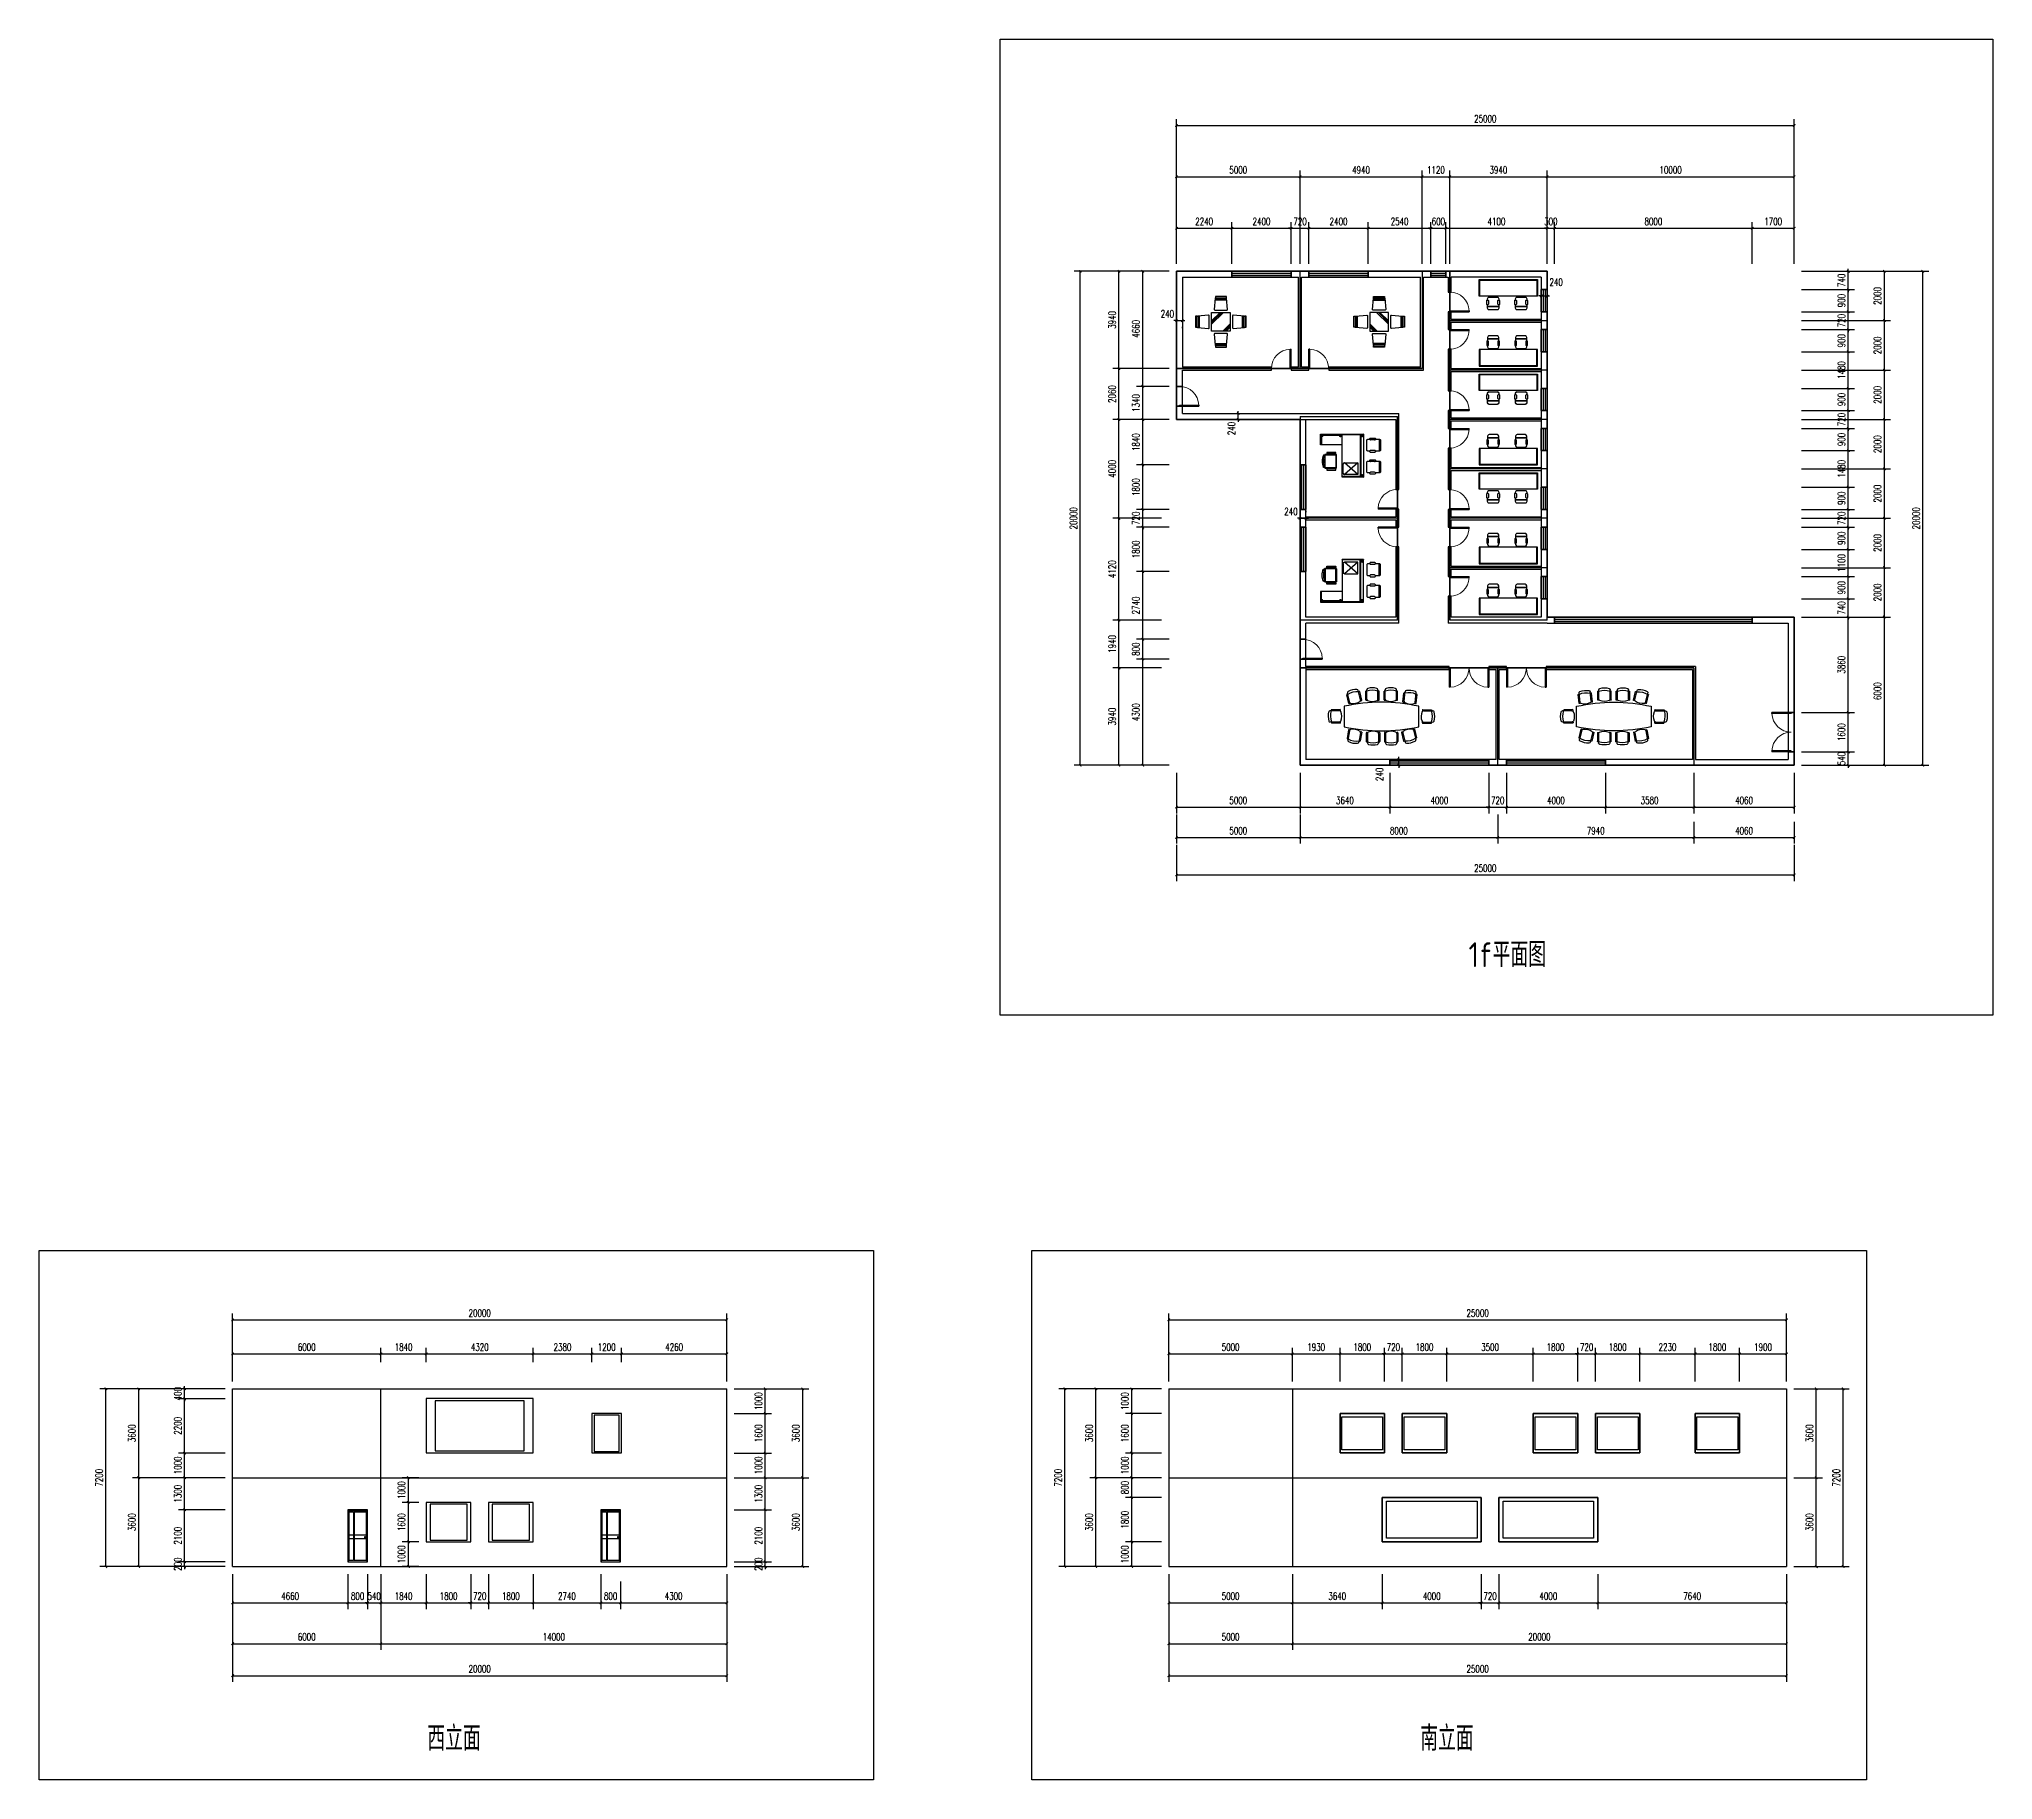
# Model space of a CAD drawing. Extents: x -76502 to 88679, y -12865 to 57615.
# Drawn here: x -76502 to 2575, y -12865 to 57615 of the extents above; entities that cross this region are included whole.
import ezdxf

# ---------------------------------------------------------------- set-up
doc = ezdxf.new("R2010")
doc.units = 0
doc.header["$LTSCALE"] = 1000
doc.header["$MEASUREMENT"] = 0
for name, color, linetype in [('AXIS_TEXT', 7, 'Continuous'), ('E_WINDOW', 4, 'Continuous'), ('edge', 180, 'Continuous'), ('GTV3_ELEV_OPENING', 7, 'Continuous'), ('GTV3_FOOTPRINT', 7, 'Continuous'), ('GTV3_OPENING', 7, 'Continuous'), ('GTV3_ZONE', 7, 'Continuous'), ('LVTRY', 6, 'Continuous'), ('PUB_DIM', 3, 'Continuous'), ('WALL', 9, 'Continuous'), ('WINDOW', 4, 'Continuous')]:
    doc.layers.add(name, color=color, linetype=linetype)
doc.styles.add('_TCH_DIM_T3', font='SIMPLEX', dxfattribs={"width": 0.705882, "bigfont": 'GBCBIG'})
doc.styles.get("Standard").update_dxf_attribs({"font": 'gbenor.shx', "bigfont": 'gbcbig.shx'})
doc.dimstyles.new('_TCH_ARCH&&100', dxfattribs={"dimtxt": 297.5, "dimasz": 100, "dimexe": 250, "dimexo": 300, "dimgap": 126.25, "dimtad": 1, "dimdec": 0, "dimtxsty": '_TCH_DIM_T3', "dimblk": 'ARCHTICK', "dimcen": 2.5, "dimclrt": 7, "dimazin": 2, "dimtfac": 1, "dimtdec": 0, "dimtix": 1, "dimtmove": 2, "dimatfit": 3, "dimfxl": 100})

msp = doc.modelspace()

# ---------------------------------------------------------------- texts
for s, p in [('1f平面图', (-18648.2, 20046.8)), ('西立面', (-60785.4, -11682.7)), ('南立面', (-20603.8, -11682.7))]:
    msp.add_text(s, height=1000).set_placement(p)

# ---------------------------------------------------------------- blocks, each defined once
blk = doc.blocks.new('_ArchTick')
at = {"color": 0, "linetype": 'ByBlock', "const_width": 0.4}
blk.add_lwpolyline([(-0.5, -0.5), (0.5, 0.5)], dxfattribs=at)
blk = doc.blocks.new('*D15')
at = {"layer": 'Defpoints', "color": 0, "transparency": 16777216}
for p in [(-5469, 28754), (-3279, 28754), (-5469, 28214)]:
    blk.add_point(p, dxfattribs=at)
at = {"layer": 'PUB_DIM', "color": 0, "lineweight": -2, "transparency": 16777216}
for p, q in [((-5169, 28754), (-3029, 28754)), ((-3279, 28754), (-3279, 28854)), ((-3279, 28214), (-3279, 28754)), ((-5169, 28214), (-3029, 28214)), ((-3279, 28214), (-3279, 28114))]:
    blk.add_line(p, q, dxfattribs=at)
at = {"layer": 'PUB_DIM', "color": 0, "lineweight": -2, "transparency": 16777216, "xscale": 100, "yscale": 100, "zscale": 100}
for p, rotation in [((-3279, 28754), 270), ((-3279, 28214), 90)]:
    blk.add_blockref('_ArchTick', p, dxfattribs=dict(at, rotation=rotation))
at = {"layer": 'PUB_DIM', "color": 7, "transparency": 16777216, "insert": (-3554, 28484), "char_height": 297.5, "attachment_point": 5, "rotation": 90, "style": '_TCH_DIM_T3'}
blk.add_mtext('\\A1;540', dxfattribs=at)
blk = doc.blocks.new('*D90')
at = {"layer": 'Defpoints', "color": 0, "transparency": 16777216}
for p in [(-5779, 2971), (-3488, 2971), (-5779, -4229)]:
    blk.add_point(p, dxfattribs=at)
at = {"layer": 'PUB_DIM', "color": 0, "lineweight": -2, "transparency": 16777216}
for p, q in [((-5479, 2971), (-3238, 2971)), ((-3488, -4229), (-3488, 2971)), ((-5479, -4229), (-3238, -4229))]:
    blk.add_line(p, q, dxfattribs=at)
at = {"layer": 'PUB_DIM', "color": 0, "lineweight": -2, "transparency": 16777216, "xscale": 100, "yscale": 100, "zscale": 100}
for p, rotation in [((-3488, 2971), 90), ((-3488, -4229), 270)]:
    blk.add_blockref('_ArchTick', p, dxfattribs=dict(at, rotation=rotation))
at = {"layer": 'PUB_DIM', "color": 7, "transparency": 16777216, "insert": (-3763, -629), "char_height": 297.5, "attachment_point": 5, "rotation": 90, "style": '_TCH_DIM_T3'}
blk.add_mtext('\\A1;7200', dxfattribs=at)
blk = doc.blocks.new('*D91')
at = {"layer": 'Defpoints', "color": 0, "transparency": 16777216}
for p in [(-5779, 2971), (-4575, 2971), (-5779, -629)]:
    blk.add_point(p, dxfattribs=at)
at = {"layer": 'PUB_DIM', "color": 0, "lineweight": -2, "transparency": 16777216}
for p, q in [((-5479, 2971), (-4325, 2971)), ((-4575, -629), (-4575, 2971)), ((-5479, -629), (-4325, -629))]:
    blk.add_line(p, q, dxfattribs=at)
at = {"layer": 'PUB_DIM', "color": 0, "lineweight": -2, "transparency": 16777216, "xscale": 100, "yscale": 100, "zscale": 100}
for p, rotation in [((-4575, 2971), 90), ((-4575, -629), 270)]:
    blk.add_blockref('_ArchTick', p, dxfattribs=dict(at, rotation=rotation))
at = {"layer": 'PUB_DIM', "color": 7, "transparency": 16777216, "insert": (-4850, 1171), "char_height": 297.5, "attachment_point": 5, "rotation": 90, "style": '_TCH_DIM_T3'}
blk.add_mtext('\\A1;3600', dxfattribs=at)
blk = doc.blocks.new('*D92')
at = {"layer": 'Defpoints', "color": 0, "transparency": 16777216}
for p in [(-5779, -629), (-4575, -629), (-5779, -4229)]:
    blk.add_point(p, dxfattribs=at)
at = {"layer": 'PUB_DIM', "color": 0, "lineweight": -2, "transparency": 16777216}
for p, q in [((-5479, -629), (-4325, -629)), ((-4575, -4229), (-4575, -629)), ((-5479, -4229), (-4325, -4229))]:
    blk.add_line(p, q, dxfattribs=at)
at = {"layer": 'PUB_DIM', "color": 0, "lineweight": -2, "transparency": 16777216, "xscale": 100, "yscale": 100, "zscale": 100}
for p, rotation in [((-4575, -629), 90), ((-4575, -4229), 270)]:
    blk.add_blockref('_ArchTick', p, dxfattribs=dict(at, rotation=rotation))
at = {"layer": 'PUB_DIM', "color": 7, "transparency": 16777216, "insert": (-4850, -2429), "char_height": 297.5, "attachment_point": 5, "rotation": 90, "style": '_TCH_DIM_T3'}
blk.add_mtext('\\A1;3600', dxfattribs=at)
blk = doc.blocks.new('*D93')
at = {"layer": 'Defpoints', "color": 0, "transparency": 16777216}
for p in [(-34985, 2971), (-30779, 2971), (-30779, -4229)]:
    blk.add_point(p, dxfattribs=at)
at = {"layer": 'PUB_DIM', "color": 0, "lineweight": -2, "transparency": 16777216}
for p, q in [((-31079, 2971), (-35235, 2971)), ((-34985, -4229), (-34985, 2971)), ((-31079, -4229), (-35235, -4229))]:
    blk.add_line(p, q, dxfattribs=at)
at = {"layer": 'PUB_DIM', "color": 0, "lineweight": -2, "transparency": 16777216, "xscale": 100, "yscale": 100, "zscale": 100}
for p, rotation in [((-34985, 2971), 90), ((-34985, -4229), 270)]:
    blk.add_blockref('_ArchTick', p, dxfattribs=dict(at, rotation=rotation))
at = {"layer": 'PUB_DIM', "color": 7, "transparency": 16777216, "insert": (-35260, -629), "char_height": 297.5, "attachment_point": 5, "rotation": 90, "style": '_TCH_DIM_T3'}
blk.add_mtext('\\A1;7200', dxfattribs=at)
blk = doc.blocks.new('*D94')
at = {"layer": 'Defpoints', "color": 0, "transparency": 16777216}
for p in [(-33731, 2971), (-30779, 2971), (-30779, -629)]:
    blk.add_point(p, dxfattribs=at)
at = {"layer": 'PUB_DIM', "color": 0, "lineweight": -2, "transparency": 16777216}
for p, q in [((-31079, 2971), (-33981, 2971)), ((-33731, -629), (-33731, 2971)), ((-31079, -629), (-33981, -629))]:
    blk.add_line(p, q, dxfattribs=at)
at = {"layer": 'PUB_DIM', "color": 0, "lineweight": -2, "transparency": 16777216, "xscale": 100, "yscale": 100, "zscale": 100}
for p, rotation in [((-33731, 2971), 90), ((-33731, -629), 270)]:
    blk.add_blockref('_ArchTick', p, dxfattribs=dict(at, rotation=rotation))
at = {"layer": 'PUB_DIM', "color": 7, "transparency": 16777216, "insert": (-34006, 1171), "char_height": 297.5, "attachment_point": 5, "rotation": 90, "style": '_TCH_DIM_T3'}
blk.add_mtext('\\A1;3600', dxfattribs=at)
blk = doc.blocks.new('*D95')
at = {"layer": 'Defpoints', "color": 0, "transparency": 16777216}
for p in [(-33731, -629), (-30779, -629), (-30779, -4229)]:
    blk.add_point(p, dxfattribs=at)
at = {"layer": 'PUB_DIM', "color": 0, "lineweight": -2, "transparency": 16777216}
for p, q in [((-31079, -629), (-33981, -629)), ((-33731, -4229), (-33731, -629)), ((-31079, -4229), (-33981, -4229))]:
    blk.add_line(p, q, dxfattribs=at)
at = {"layer": 'PUB_DIM', "color": 0, "lineweight": -2, "transparency": 16777216, "xscale": 100, "yscale": 100, "zscale": 100}
for p, rotation in [((-33731, -629), 90), ((-33731, -4229), 270)]:
    blk.add_blockref('_ArchTick', p, dxfattribs=dict(at, rotation=rotation))
at = {"layer": 'PUB_DIM', "color": 7, "transparency": 16777216, "insert": (-34006, -2429), "char_height": 297.5, "attachment_point": 5, "rotation": 90, "style": '_TCH_DIM_T3'}
blk.add_mtext('\\A1;3600', dxfattribs=at)
blk = doc.blocks.new('*D96')
at = {"layer": 'Defpoints', "color": 0, "transparency": 16777216}
for p in [(-32281, 2971), (-30779, 2971), (-30779, 1971)]:
    blk.add_point(p, dxfattribs=at)
at = {"layer": 'PUB_DIM', "color": 0, "lineweight": -2, "transparency": 16777216}
for p, q in [((-31079, 2971), (-32531, 2971)), ((-32281, 1971), (-32281, 2971)), ((-31079, 1971), (-32531, 1971))]:
    blk.add_line(p, q, dxfattribs=at)
at = {"layer": 'PUB_DIM', "color": 0, "lineweight": -2, "transparency": 16777216, "xscale": 100, "yscale": 100, "zscale": 100}
for p, rotation in [((-32281, 2971), 90), ((-32281, 1971), 270)]:
    blk.add_blockref('_ArchTick', p, dxfattribs=dict(at, rotation=rotation))
at = {"layer": 'PUB_DIM', "color": 7, "transparency": 16777216, "insert": (-32556, 2471), "char_height": 297.5, "attachment_point": 5, "rotation": 90, "style": '_TCH_DIM_T3'}
blk.add_mtext('\\A1;1000', dxfattribs=at)
blk = doc.blocks.new('*D97')
at = {"layer": 'Defpoints', "color": 0, "transparency": 16777216}
for p in [(-32281, 1971), (-30779, 1971), (-30779, 371)]:
    blk.add_point(p, dxfattribs=at)
at = {"layer": 'PUB_DIM', "color": 0, "lineweight": -2, "transparency": 16777216}
for p, q in [((-31079, 1971), (-32531, 1971)), ((-32281, 371), (-32281, 1971)), ((-31079, 371), (-32531, 371))]:
    blk.add_line(p, q, dxfattribs=at)
at = {"layer": 'PUB_DIM', "color": 0, "lineweight": -2, "transparency": 16777216, "xscale": 100, "yscale": 100, "zscale": 100}
for p, rotation in [((-32281, 1971), 90), ((-32281, 371), 270)]:
    blk.add_blockref('_ArchTick', p, dxfattribs=dict(at, rotation=rotation))
at = {"layer": 'PUB_DIM', "color": 7, "transparency": 16777216, "insert": (-32556, 1171), "char_height": 297.5, "attachment_point": 5, "rotation": 90, "style": '_TCH_DIM_T3'}
blk.add_mtext('\\A1;1600', dxfattribs=at)
blk = doc.blocks.new('*D98')
at = {"layer": 'Defpoints', "color": 0, "transparency": 16777216}
for p in [(-32281, 371), (-30779, 371), (-30779, -629)]:
    blk.add_point(p, dxfattribs=at)
at = {"layer": 'PUB_DIM', "color": 0, "lineweight": -2, "transparency": 16777216}
for p, q in [((-31079, 371), (-32531, 371)), ((-32281, -629), (-32281, 371)), ((-31079, -629), (-32531, -629))]:
    blk.add_line(p, q, dxfattribs=at)
at = {"layer": 'PUB_DIM', "color": 0, "lineweight": -2, "transparency": 16777216, "xscale": 100, "yscale": 100, "zscale": 100}
for p, rotation in [((-32281, 371), 90), ((-32281, -629), 270)]:
    blk.add_blockref('_ArchTick', p, dxfattribs=dict(at, rotation=rotation))
at = {"layer": 'PUB_DIM', "color": 7, "transparency": 16777216, "insert": (-32556, -129), "char_height": 297.5, "attachment_point": 5, "rotation": 90, "style": '_TCH_DIM_T3'}
blk.add_mtext('\\A1;1000', dxfattribs=at)
blk = doc.blocks.new('*D99')
at = {"layer": 'Defpoints', "color": 0, "transparency": 16777216}
for p in [(-32281, -629), (-30779, -629), (-30779, -1429)]:
    blk.add_point(p, dxfattribs=at)
at = {"layer": 'PUB_DIM', "color": 0, "lineweight": -2, "transparency": 16777216}
for p, q in [((-31079, -629), (-32531, -629)), ((-32281, -1429), (-32281, -629)), ((-31079, -1429), (-32531, -1429))]:
    blk.add_line(p, q, dxfattribs=at)
at = {"layer": 'PUB_DIM', "color": 0, "lineweight": -2, "transparency": 16777216, "xscale": 100, "yscale": 100, "zscale": 100}
for p, rotation in [((-32281, -629), 90), ((-32281, -1429), 270)]:
    blk.add_blockref('_ArchTick', p, dxfattribs=dict(at, rotation=rotation))
at = {"layer": 'PUB_DIM', "color": 7, "transparency": 16777216, "insert": (-32556, -1029), "char_height": 297.5, "attachment_point": 5, "rotation": 90, "style": '_TCH_DIM_T3'}
blk.add_mtext('\\A1;800', dxfattribs=at)
blk = doc.blocks.new('*D100')
at = {"layer": 'Defpoints', "color": 0, "transparency": 16777216}
for p in [(-32281, -1429), (-30779, -1429), (-30779, -3229)]:
    blk.add_point(p, dxfattribs=at)
at = {"layer": 'PUB_DIM', "color": 0, "lineweight": -2, "transparency": 16777216}
for p, q in [((-31079, -1429), (-32531, -1429)), ((-32281, -3229), (-32281, -1429)), ((-31079, -3229), (-32531, -3229))]:
    blk.add_line(p, q, dxfattribs=at)
at = {"layer": 'PUB_DIM', "color": 0, "lineweight": -2, "transparency": 16777216, "xscale": 100, "yscale": 100, "zscale": 100}
for p, rotation in [((-32281, -1429), 90), ((-32281, -3229), 270)]:
    blk.add_blockref('_ArchTick', p, dxfattribs=dict(at, rotation=rotation))
at = {"layer": 'PUB_DIM', "color": 7, "transparency": 16777216, "insert": (-32556, -2329), "char_height": 297.5, "attachment_point": 5, "rotation": 90, "style": '_TCH_DIM_T3'}
blk.add_mtext('\\A1;1800', dxfattribs=at)
blk = doc.blocks.new('*D101')
at = {"layer": 'Defpoints', "color": 0, "transparency": 16777216}
for p in [(-32281, -3229), (-30779, -3229), (-30779, -4229)]:
    blk.add_point(p, dxfattribs=at)
at = {"layer": 'PUB_DIM', "color": 0, "lineweight": -2, "transparency": 16777216}
for p, q in [((-31079, -3229), (-32531, -3229)), ((-32281, -4229), (-32281, -3229)), ((-31079, -4229), (-32531, -4229))]:
    blk.add_line(p, q, dxfattribs=at)
at = {"layer": 'PUB_DIM', "color": 0, "lineweight": -2, "transparency": 16777216, "xscale": 100, "yscale": 100, "zscale": 100}
for p, rotation in [((-32281, -3229), 90), ((-32281, -4229), 270)]:
    blk.add_blockref('_ArchTick', p, dxfattribs=dict(at, rotation=rotation))
at = {"layer": 'PUB_DIM', "color": 7, "transparency": 16777216, "insert": (-32556, -3729), "char_height": 297.5, "attachment_point": 5, "rotation": 90, "style": '_TCH_DIM_T3'}
blk.add_mtext('\\A1;1000', dxfattribs=at)
blk = doc.blocks.new('*D102')
at = {"layer": 'Defpoints', "color": 0, "transparency": 16777216}
for p in [(-5779, 5763), (-30779, 2971), (-5779, 2971)]:
    blk.add_point(p, dxfattribs=at)
at = {"layer": 'PUB_DIM', "color": 0, "lineweight": -2, "transparency": 16777216}
for p, q in [((-30779, 3271), (-30779, 6013)), ((-30779, 5763), (-5779, 5763)), ((-5779, 3271), (-5779, 6013))]:
    blk.add_line(p, q, dxfattribs=at)
at = {"layer": 'PUB_DIM', "color": 0, "lineweight": -2, "transparency": 16777216, "xscale": 100, "yscale": 100, "zscale": 100, "rotation": 180}
blk.add_blockref('_ArchTick', (-30779, 5763), dxfattribs=at)
at = {"layer": 'PUB_DIM', "color": 0, "lineweight": -2, "transparency": 16777216, "xscale": 100, "yscale": 100, "zscale": 100}
blk.add_blockref('_ArchTick', (-5779, 5763), dxfattribs=at)
at = {"layer": 'PUB_DIM', "color": 7, "transparency": 16777216, "insert": (-18279, 6038), "char_height": 297.5, "attachment_point": 5, "style": '_TCH_DIM_T3'}
blk.add_mtext('\\A1;25000', dxfattribs=at)
blk = doc.blocks.new('*D103')
at = {"layer": 'Defpoints', "color": 0, "transparency": 16777216}
for p in [(-25779, 4384), (-30779, 2971), (-25779, 2971)]:
    blk.add_point(p, dxfattribs=at)
at = {"layer": 'PUB_DIM', "color": 0, "lineweight": -2, "transparency": 16777216}
for p, q in [((-30779, 3271), (-30779, 4634)), ((-30779, 4384), (-25779, 4384)), ((-25779, 3271), (-25779, 4634))]:
    blk.add_line(p, q, dxfattribs=at)
at = {"layer": 'PUB_DIM', "color": 0, "lineweight": -2, "transparency": 16777216, "xscale": 100, "yscale": 100, "zscale": 100, "rotation": 180}
blk.add_blockref('_ArchTick', (-30779, 4384), dxfattribs=at)
at = {"layer": 'PUB_DIM', "color": 0, "lineweight": -2, "transparency": 16777216, "xscale": 100, "yscale": 100, "zscale": 100}
blk.add_blockref('_ArchTick', (-25779, 4384), dxfattribs=at)
at = {"layer": 'PUB_DIM', "color": 7, "transparency": 16777216, "insert": (-28279, 4659), "char_height": 297.5, "attachment_point": 5, "style": '_TCH_DIM_T3'}
blk.add_mtext('\\A1;5000', dxfattribs=at)
blk = doc.blocks.new('*D104')
at = {"layer": 'Defpoints', "color": 0, "transparency": 16777216}
for p in [(-23849, 4384), (-25779, 2971), (-23849, 2971)]:
    blk.add_point(p, dxfattribs=at)
at = {"layer": 'PUB_DIM', "color": 0, "lineweight": -2, "transparency": 16777216}
for p, q in [((-25779, 3271), (-25779, 4634)), ((-25779, 4384), (-23849, 4384)), ((-23849, 3271), (-23849, 4634))]:
    blk.add_line(p, q, dxfattribs=at)
at = {"layer": 'PUB_DIM', "color": 0, "lineweight": -2, "transparency": 16777216, "xscale": 100, "yscale": 100, "zscale": 100, "rotation": 180}
blk.add_blockref('_ArchTick', (-25779, 4384), dxfattribs=at)
at = {"layer": 'PUB_DIM', "color": 0, "lineweight": -2, "transparency": 16777216, "xscale": 100, "yscale": 100, "zscale": 100}
blk.add_blockref('_ArchTick', (-23849, 4384), dxfattribs=at)
at = {"layer": 'PUB_DIM', "color": 7, "transparency": 16777216, "insert": (-24814, 4659), "char_height": 297.5, "attachment_point": 5, "style": '_TCH_DIM_T3'}
blk.add_mtext('\\A1;1930', dxfattribs=at)
blk = doc.blocks.new('*D105')
at = {"layer": 'Defpoints', "color": 0, "transparency": 16777216}
for p in [(-22049, 4384), (-23849, 2971), (-22049, 2971)]:
    blk.add_point(p, dxfattribs=at)
at = {"layer": 'PUB_DIM', "color": 0, "lineweight": -2, "transparency": 16777216}
for p, q in [((-23849, 3271), (-23849, 4634)), ((-23849, 4384), (-22049, 4384)), ((-22049, 3271), (-22049, 4634))]:
    blk.add_line(p, q, dxfattribs=at)
at = {"layer": 'PUB_DIM', "color": 0, "lineweight": -2, "transparency": 16777216, "xscale": 100, "yscale": 100, "zscale": 100, "rotation": 180}
blk.add_blockref('_ArchTick', (-23849, 4384), dxfattribs=at)
at = {"layer": 'PUB_DIM', "color": 0, "lineweight": -2, "transparency": 16777216, "xscale": 100, "yscale": 100, "zscale": 100}
blk.add_blockref('_ArchTick', (-22049, 4384), dxfattribs=at)
at = {"layer": 'PUB_DIM', "color": 7, "transparency": 16777216, "insert": (-22949, 4659), "char_height": 297.5, "attachment_point": 5, "style": '_TCH_DIM_T3'}
blk.add_mtext('\\A1;1800', dxfattribs=at)
blk = doc.blocks.new('*D106')
at = {"layer": 'Defpoints', "color": 0, "transparency": 16777216}
for p in [(-21329, 4384), (-22049, 2971), (-21329, 2971)]:
    blk.add_point(p, dxfattribs=at)
at = {"layer": 'PUB_DIM', "color": 0, "lineweight": -2, "transparency": 16777216}
for p, q in [((-22049, 4384), (-22149, 4384)), ((-22049, 3271), (-22049, 4634)), ((-22049, 4384), (-21329, 4384)), ((-21329, 3271), (-21329, 4634)), ((-21329, 4384), (-21229, 4384))]:
    blk.add_line(p, q, dxfattribs=at)
at = {"layer": 'PUB_DIM', "color": 0, "lineweight": -2, "transparency": 16777216, "xscale": 100, "yscale": 100, "zscale": 100}
blk.add_blockref('_ArchTick', (-22049, 4384), dxfattribs=at)
at = {"layer": 'PUB_DIM', "color": 0, "lineweight": -2, "transparency": 16777216, "xscale": 100, "yscale": 100, "zscale": 100, "rotation": 180}
blk.add_blockref('_ArchTick', (-21329, 4384), dxfattribs=at)
at = {"layer": 'PUB_DIM', "color": 7, "transparency": 16777216, "insert": (-21689, 4659), "char_height": 297.5, "attachment_point": 5, "style": '_TCH_DIM_T3'}
blk.add_mtext('\\A1;720', dxfattribs=at)
blk = doc.blocks.new('*D107')
at = {"layer": 'Defpoints', "color": 0, "transparency": 16777216}
for p in [(-19529, 4384), (-21329, 2971), (-19529, 2971)]:
    blk.add_point(p, dxfattribs=at)
at = {"layer": 'PUB_DIM', "color": 0, "lineweight": -2, "transparency": 16777216}
for p, q in [((-21329, 3271), (-21329, 4634)), ((-21329, 4384), (-19529, 4384)), ((-19529, 3271), (-19529, 4634))]:
    blk.add_line(p, q, dxfattribs=at)
at = {"layer": 'PUB_DIM', "color": 0, "lineweight": -2, "transparency": 16777216, "xscale": 100, "yscale": 100, "zscale": 100, "rotation": 180}
blk.add_blockref('_ArchTick', (-21329, 4384), dxfattribs=at)
at = {"layer": 'PUB_DIM', "color": 0, "lineweight": -2, "transparency": 16777216, "xscale": 100, "yscale": 100, "zscale": 100}
blk.add_blockref('_ArchTick', (-19529, 4384), dxfattribs=at)
at = {"layer": 'PUB_DIM', "color": 7, "transparency": 16777216, "insert": (-20429, 4659), "char_height": 297.5, "attachment_point": 5, "style": '_TCH_DIM_T3'}
blk.add_mtext('\\A1;1800', dxfattribs=at)
blk = doc.blocks.new('*D108')
at = {"layer": 'Defpoints', "color": 0, "transparency": 16777216}
for p in [(-16029, 4384), (-19529, 2971), (-16029, 2971)]:
    blk.add_point(p, dxfattribs=at)
at = {"layer": 'PUB_DIM', "color": 0, "lineweight": -2, "transparency": 16777216}
for p, q in [((-19529, 3271), (-19529, 4634)), ((-19529, 4384), (-16029, 4384)), ((-16029, 3271), (-16029, 4634))]:
    blk.add_line(p, q, dxfattribs=at)
at = {"layer": 'PUB_DIM', "color": 0, "lineweight": -2, "transparency": 16777216, "xscale": 100, "yscale": 100, "zscale": 100, "rotation": 180}
blk.add_blockref('_ArchTick', (-19529, 4384), dxfattribs=at)
at = {"layer": 'PUB_DIM', "color": 0, "lineweight": -2, "transparency": 16777216, "xscale": 100, "yscale": 100, "zscale": 100}
blk.add_blockref('_ArchTick', (-16029, 4384), dxfattribs=at)
at = {"layer": 'PUB_DIM', "color": 7, "transparency": 16777216, "insert": (-17779, 4659), "char_height": 297.5, "attachment_point": 5, "style": '_TCH_DIM_T3'}
blk.add_mtext('\\A1;3500', dxfattribs=at)
blk = doc.blocks.new('*D109')
at = {"layer": 'Defpoints', "color": 0, "transparency": 16777216}
for p in [(-14229, 4384), (-16029, 2971), (-14229, 2971)]:
    blk.add_point(p, dxfattribs=at)
at = {"layer": 'PUB_DIM', "color": 0, "lineweight": -2, "transparency": 16777216}
for p, q in [((-16029, 3271), (-16029, 4634)), ((-16029, 4384), (-14229, 4384)), ((-14229, 3271), (-14229, 4634))]:
    blk.add_line(p, q, dxfattribs=at)
at = {"layer": 'PUB_DIM', "color": 0, "lineweight": -2, "transparency": 16777216, "xscale": 100, "yscale": 100, "zscale": 100, "rotation": 180}
blk.add_blockref('_ArchTick', (-16029, 4384), dxfattribs=at)
at = {"layer": 'PUB_DIM', "color": 0, "lineweight": -2, "transparency": 16777216, "xscale": 100, "yscale": 100, "zscale": 100}
blk.add_blockref('_ArchTick', (-14229, 4384), dxfattribs=at)
at = {"layer": 'PUB_DIM', "color": 7, "transparency": 16777216, "insert": (-15129, 4659), "char_height": 297.5, "attachment_point": 5, "style": '_TCH_DIM_T3'}
blk.add_mtext('\\A1;1800', dxfattribs=at)
blk = doc.blocks.new('*D110')
at = {"layer": 'Defpoints', "color": 0, "transparency": 16777216}
for p in [(-13509, 4384), (-14229, 2971), (-13509, 2971)]:
    blk.add_point(p, dxfattribs=at)
at = {"layer": 'PUB_DIM', "color": 0, "lineweight": -2, "transparency": 16777216}
for p, q in [((-14229, 4384), (-14329, 4384)), ((-14229, 3271), (-14229, 4634)), ((-14229, 4384), (-13509, 4384)), ((-13509, 3271), (-13509, 4634)), ((-13509, 4384), (-13409, 4384))]:
    blk.add_line(p, q, dxfattribs=at)
at = {"layer": 'PUB_DIM', "color": 0, "lineweight": -2, "transparency": 16777216, "xscale": 100, "yscale": 100, "zscale": 100}
blk.add_blockref('_ArchTick', (-14229, 4384), dxfattribs=at)
at = {"layer": 'PUB_DIM', "color": 0, "lineweight": -2, "transparency": 16777216, "xscale": 100, "yscale": 100, "zscale": 100, "rotation": 180}
blk.add_blockref('_ArchTick', (-13509, 4384), dxfattribs=at)
at = {"layer": 'PUB_DIM', "color": 7, "transparency": 16777216, "insert": (-13869, 4659), "char_height": 297.5, "attachment_point": 5, "style": '_TCH_DIM_T3'}
blk.add_mtext('\\A1;720', dxfattribs=at)
blk = doc.blocks.new('*D111')
at = {"layer": 'Defpoints', "color": 0, "transparency": 16777216}
for p in [(-11709, 4384), (-13509, 2971), (-11709, 2971)]:
    blk.add_point(p, dxfattribs=at)
at = {"layer": 'PUB_DIM', "color": 0, "lineweight": -2, "transparency": 16777216}
for p, q in [((-13509, 3271), (-13509, 4634)), ((-13509, 4384), (-11709, 4384)), ((-11709, 3271), (-11709, 4634))]:
    blk.add_line(p, q, dxfattribs=at)
at = {"layer": 'PUB_DIM', "color": 0, "lineweight": -2, "transparency": 16777216, "xscale": 100, "yscale": 100, "zscale": 100, "rotation": 180}
blk.add_blockref('_ArchTick', (-13509, 4384), dxfattribs=at)
at = {"layer": 'PUB_DIM', "color": 0, "lineweight": -2, "transparency": 16777216, "xscale": 100, "yscale": 100, "zscale": 100}
blk.add_blockref('_ArchTick', (-11709, 4384), dxfattribs=at)
at = {"layer": 'PUB_DIM', "color": 7, "transparency": 16777216, "insert": (-12609, 4659), "char_height": 297.5, "attachment_point": 5, "style": '_TCH_DIM_T3'}
blk.add_mtext('\\A1;1800', dxfattribs=at)
blk = doc.blocks.new('*D112')
at = {"layer": 'Defpoints', "color": 0, "transparency": 16777216}
for p in [(-9479, 4384), (-11709, 2971), (-9479, 2971)]:
    blk.add_point(p, dxfattribs=at)
at = {"layer": 'PUB_DIM', "color": 0, "lineweight": -2, "transparency": 16777216}
for p, q in [((-11709, 3271), (-11709, 4634)), ((-11709, 4384), (-9479, 4384)), ((-9479, 3271), (-9479, 4634))]:
    blk.add_line(p, q, dxfattribs=at)
at = {"layer": 'PUB_DIM', "color": 0, "lineweight": -2, "transparency": 16777216, "xscale": 100, "yscale": 100, "zscale": 100, "rotation": 180}
blk.add_blockref('_ArchTick', (-11709, 4384), dxfattribs=at)
at = {"layer": 'PUB_DIM', "color": 0, "lineweight": -2, "transparency": 16777216, "xscale": 100, "yscale": 100, "zscale": 100}
blk.add_blockref('_ArchTick', (-9479, 4384), dxfattribs=at)
at = {"layer": 'PUB_DIM', "color": 7, "transparency": 16777216, "insert": (-10594, 4659), "char_height": 297.5, "attachment_point": 5, "style": '_TCH_DIM_T3'}
blk.add_mtext('\\A1;2230', dxfattribs=at)
blk = doc.blocks.new('*D113')
at = {"layer": 'Defpoints', "color": 0, "transparency": 16777216}
for p in [(-7679, 4384), (-9479, 2971), (-7679, 2971)]:
    blk.add_point(p, dxfattribs=at)
at = {"layer": 'PUB_DIM', "color": 0, "lineweight": -2, "transparency": 16777216}
for p, q in [((-9479, 3271), (-9479, 4634)), ((-9479, 4384), (-7679, 4384)), ((-7679, 3271), (-7679, 4634))]:
    blk.add_line(p, q, dxfattribs=at)
at = {"layer": 'PUB_DIM', "color": 0, "lineweight": -2, "transparency": 16777216, "xscale": 100, "yscale": 100, "zscale": 100, "rotation": 180}
blk.add_blockref('_ArchTick', (-9479, 4384), dxfattribs=at)
at = {"layer": 'PUB_DIM', "color": 0, "lineweight": -2, "transparency": 16777216, "xscale": 100, "yscale": 100, "zscale": 100}
blk.add_blockref('_ArchTick', (-7679, 4384), dxfattribs=at)
at = {"layer": 'PUB_DIM', "color": 7, "transparency": 16777216, "insert": (-8579, 4659), "char_height": 297.5, "attachment_point": 5, "style": '_TCH_DIM_T3'}
blk.add_mtext('\\A1;1800', dxfattribs=at)
blk = doc.blocks.new('*D114')
at = {"layer": 'Defpoints', "color": 0, "transparency": 16777216}
for p in [(-5779, 4384), (-7679, 2971), (-5779, 2971)]:
    blk.add_point(p, dxfattribs=at)
at = {"layer": 'PUB_DIM', "color": 0, "lineweight": -2, "transparency": 16777216}
for p, q in [((-7679, 3271), (-7679, 4634)), ((-7679, 4384), (-5779, 4384)), ((-5779, 3271), (-5779, 4634))]:
    blk.add_line(p, q, dxfattribs=at)
at = {"layer": 'PUB_DIM', "color": 0, "lineweight": -2, "transparency": 16777216, "xscale": 100, "yscale": 100, "zscale": 100, "rotation": 180}
blk.add_blockref('_ArchTick', (-7679, 4384), dxfattribs=at)
at = {"layer": 'PUB_DIM', "color": 0, "lineweight": -2, "transparency": 16777216, "xscale": 100, "yscale": 100, "zscale": 100}
blk.add_blockref('_ArchTick', (-5779, 4384), dxfattribs=at)
at = {"layer": 'PUB_DIM', "color": 7, "transparency": 16777216, "insert": (-6729, 4659), "char_height": 297.5, "attachment_point": 5, "style": '_TCH_DIM_T3'}
blk.add_mtext('\\A1;1900', dxfattribs=at)
blk = doc.blocks.new('*D115')
at = {"layer": 'Defpoints', "color": 0, "transparency": 16777216}
for p in [(-30779, -4229), (-5779, -4229), (-5779, -8646)]:
    blk.add_point(p, dxfattribs=at)
at = {"layer": 'PUB_DIM', "color": 0, "lineweight": -2, "transparency": 16777216}
for p, q in [((-30779, -4529), (-30779, -8896)), ((-5779, -4529), (-5779, -8896)), ((-30779, -8646), (-5779, -8646))]:
    blk.add_line(p, q, dxfattribs=at)
at = {"layer": 'PUB_DIM', "color": 0, "lineweight": -2, "transparency": 16777216, "xscale": 100, "yscale": 100, "zscale": 100, "rotation": 180}
blk.add_blockref('_ArchTick', (-30779, -8646), dxfattribs=at)
at = {"layer": 'PUB_DIM', "color": 0, "lineweight": -2, "transparency": 16777216, "xscale": 100, "yscale": 100, "zscale": 100}
blk.add_blockref('_ArchTick', (-5779, -8646), dxfattribs=at)
at = {"layer": 'PUB_DIM', "color": 7, "transparency": 16777216, "insert": (-18279, -8371), "char_height": 297.5, "attachment_point": 5, "style": '_TCH_DIM_T3'}
blk.add_mtext('\\A1;25000', dxfattribs=at)
blk = doc.blocks.new('*D116')
at = {"layer": 'Defpoints', "color": 0, "transparency": 16777216}
for p in [(-30779, -4229), (-25779, -4229), (-25779, -7349)]:
    blk.add_point(p, dxfattribs=at)
at = {"layer": 'PUB_DIM', "color": 0, "lineweight": -2, "transparency": 16777216}
for p, q in [((-30779, -4529), (-30779, -7599)), ((-25779, -4529), (-25779, -7599)), ((-30779, -7349), (-25779, -7349))]:
    blk.add_line(p, q, dxfattribs=at)
at = {"layer": 'PUB_DIM', "color": 0, "lineweight": -2, "transparency": 16777216, "xscale": 100, "yscale": 100, "zscale": 100, "rotation": 180}
blk.add_blockref('_ArchTick', (-30779, -7349), dxfattribs=at)
at = {"layer": 'PUB_DIM', "color": 0, "lineweight": -2, "transparency": 16777216, "xscale": 100, "yscale": 100, "zscale": 100}
blk.add_blockref('_ArchTick', (-25779, -7349), dxfattribs=at)
at = {"layer": 'PUB_DIM', "color": 7, "transparency": 16777216, "insert": (-28279, -7074), "char_height": 297.5, "attachment_point": 5, "style": '_TCH_DIM_T3'}
blk.add_mtext('\\A1;5000', dxfattribs=at)
blk = doc.blocks.new('*D117')
at = {"layer": 'Defpoints', "color": 0, "transparency": 16777216}
for p in [(-25779, -4229), (-5779, -4229), (-5779, -7349)]:
    blk.add_point(p, dxfattribs=at)
at = {"layer": 'PUB_DIM', "color": 0, "lineweight": -2, "transparency": 16777216}
for p, q in [((-25779, -4529), (-25779, -7599)), ((-5779, -4529), (-5779, -7599)), ((-25779, -7349), (-5779, -7349))]:
    blk.add_line(p, q, dxfattribs=at)
at = {"layer": 'PUB_DIM', "color": 0, "lineweight": -2, "transparency": 16777216, "xscale": 100, "yscale": 100, "zscale": 100, "rotation": 180}
blk.add_blockref('_ArchTick', (-25779, -7349), dxfattribs=at)
at = {"layer": 'PUB_DIM', "color": 0, "lineweight": -2, "transparency": 16777216, "xscale": 100, "yscale": 100, "zscale": 100}
blk.add_blockref('_ArchTick', (-5779, -7349), dxfattribs=at)
at = {"layer": 'PUB_DIM', "color": 7, "transparency": 16777216, "insert": (-15779, -7074), "char_height": 297.5, "attachment_point": 5, "style": '_TCH_DIM_T3'}
blk.add_mtext('\\A1;20000', dxfattribs=at)
blk = doc.blocks.new('*D118')
at = {"layer": 'Defpoints', "color": 0, "transparency": 16777216}
for p in [(-30779, -4229), (-25779, -4229), (-25779, -5697)]:
    blk.add_point(p, dxfattribs=at)
at = {"layer": 'PUB_DIM', "color": 0, "lineweight": -2, "transparency": 16777216}
for p, q in [((-30779, -4529), (-30779, -5947)), ((-25779, -4529), (-25779, -5947)), ((-30779, -5697), (-25779, -5697))]:
    blk.add_line(p, q, dxfattribs=at)
at = {"layer": 'PUB_DIM', "color": 0, "lineweight": -2, "transparency": 16777216, "xscale": 100, "yscale": 100, "zscale": 100, "rotation": 180}
blk.add_blockref('_ArchTick', (-30779, -5697), dxfattribs=at)
at = {"layer": 'PUB_DIM', "color": 0, "lineweight": -2, "transparency": 16777216, "xscale": 100, "yscale": 100, "zscale": 100}
blk.add_blockref('_ArchTick', (-25779, -5697), dxfattribs=at)
at = {"layer": 'PUB_DIM', "color": 7, "transparency": 16777216, "insert": (-28279, -5422), "char_height": 297.5, "attachment_point": 5, "style": '_TCH_DIM_T3'}
blk.add_mtext('\\A1;5000', dxfattribs=at)
blk = doc.blocks.new('*D119')
at = {"layer": 'Defpoints', "color": 0, "transparency": 16777216}
for p in [(-25779, -4229), (-22139, -4229), (-22139, -5697)]:
    blk.add_point(p, dxfattribs=at)
at = {"layer": 'PUB_DIM', "color": 0, "lineweight": -2, "transparency": 16777216}
for p, q in [((-25779, -4529), (-25779, -5947)), ((-22139, -4529), (-22139, -5947)), ((-25779, -5697), (-22139, -5697))]:
    blk.add_line(p, q, dxfattribs=at)
at = {"layer": 'PUB_DIM', "color": 0, "lineweight": -2, "transparency": 16777216, "xscale": 100, "yscale": 100, "zscale": 100, "rotation": 180}
blk.add_blockref('_ArchTick', (-25779, -5697), dxfattribs=at)
at = {"layer": 'PUB_DIM', "color": 0, "lineweight": -2, "transparency": 16777216, "xscale": 100, "yscale": 100, "zscale": 100}
blk.add_blockref('_ArchTick', (-22139, -5697), dxfattribs=at)
at = {"layer": 'PUB_DIM', "color": 7, "transparency": 16777216, "insert": (-23959, -5422), "char_height": 297.5, "attachment_point": 5, "style": '_TCH_DIM_T3'}
blk.add_mtext('\\A1;3640', dxfattribs=at)
blk = doc.blocks.new('*D120')
at = {"layer": 'Defpoints', "color": 0, "transparency": 16777216}
for p in [(-22139, -4229), (-18139, -4229), (-18139, -5697)]:
    blk.add_point(p, dxfattribs=at)
at = {"layer": 'PUB_DIM', "color": 0, "lineweight": -2, "transparency": 16777216}
for p, q in [((-22139, -4529), (-22139, -5947)), ((-18139, -4529), (-18139, -5947)), ((-22139, -5697), (-18139, -5697))]:
    blk.add_line(p, q, dxfattribs=at)
at = {"layer": 'PUB_DIM', "color": 0, "lineweight": -2, "transparency": 16777216, "xscale": 100, "yscale": 100, "zscale": 100, "rotation": 180}
blk.add_blockref('_ArchTick', (-22139, -5697), dxfattribs=at)
at = {"layer": 'PUB_DIM', "color": 0, "lineweight": -2, "transparency": 16777216, "xscale": 100, "yscale": 100, "zscale": 100}
blk.add_blockref('_ArchTick', (-18139, -5697), dxfattribs=at)
at = {"layer": 'PUB_DIM', "color": 7, "transparency": 16777216, "insert": (-20139, -5422), "char_height": 297.5, "attachment_point": 5, "style": '_TCH_DIM_T3'}
blk.add_mtext('\\A1;4000', dxfattribs=at)
blk = doc.blocks.new('*D121')
at = {"layer": 'Defpoints', "color": 0, "transparency": 16777216}
for p in [(-18139, -4229), (-17419, -4229), (-17419, -5697)]:
    blk.add_point(p, dxfattribs=at)
at = {"layer": 'PUB_DIM', "color": 0, "lineweight": -2, "transparency": 16777216}
for p, q in [((-18139, -4529), (-18139, -5947)), ((-17419, -4529), (-17419, -5947)), ((-18139, -5697), (-18239, -5697)), ((-18139, -5697), (-17419, -5697)), ((-17419, -5697), (-17319, -5697))]:
    blk.add_line(p, q, dxfattribs=at)
at = {"layer": 'PUB_DIM', "color": 0, "lineweight": -2, "transparency": 16777216, "xscale": 100, "yscale": 100, "zscale": 100}
blk.add_blockref('_ArchTick', (-18139, -5697), dxfattribs=at)
at = {"layer": 'PUB_DIM', "color": 0, "lineweight": -2, "transparency": 16777216, "xscale": 100, "yscale": 100, "zscale": 100, "rotation": 180}
blk.add_blockref('_ArchTick', (-17419, -5697), dxfattribs=at)
at = {"layer": 'PUB_DIM', "color": 7, "transparency": 16777216, "insert": (-17779, -5422), "char_height": 297.5, "attachment_point": 5, "style": '_TCH_DIM_T3'}
blk.add_mtext('\\A1;720', dxfattribs=at)
blk = doc.blocks.new('*D122')
at = {"layer": 'Defpoints', "color": 0, "transparency": 16777216}
for p in [(-17419, -4229), (-13419, -4229), (-13419, -5697)]:
    blk.add_point(p, dxfattribs=at)
at = {"layer": 'PUB_DIM', "color": 0, "lineweight": -2, "transparency": 16777216}
for p, q in [((-17419, -4529), (-17419, -5947)), ((-13419, -4529), (-13419, -5947)), ((-17419, -5697), (-13419, -5697))]:
    blk.add_line(p, q, dxfattribs=at)
at = {"layer": 'PUB_DIM', "color": 0, "lineweight": -2, "transparency": 16777216, "xscale": 100, "yscale": 100, "zscale": 100, "rotation": 180}
blk.add_blockref('_ArchTick', (-17419, -5697), dxfattribs=at)
at = {"layer": 'PUB_DIM', "color": 0, "lineweight": -2, "transparency": 16777216, "xscale": 100, "yscale": 100, "zscale": 100}
blk.add_blockref('_ArchTick', (-13419, -5697), dxfattribs=at)
at = {"layer": 'PUB_DIM', "color": 7, "transparency": 16777216, "insert": (-15419, -5422), "char_height": 297.5, "attachment_point": 5, "style": '_TCH_DIM_T3'}
blk.add_mtext('\\A1;4000', dxfattribs=at)
blk = doc.blocks.new('*D123')
at = {"layer": 'Defpoints', "color": 0, "transparency": 16777216}
for p in [(-13419, -4229), (-5779, -4229), (-5779, -5697)]:
    blk.add_point(p, dxfattribs=at)
at = {"layer": 'PUB_DIM', "color": 0, "lineweight": -2, "transparency": 16777216}
for p, q in [((-13419, -4529), (-13419, -5947)), ((-5779, -4529), (-5779, -5947)), ((-13419, -5697), (-5779, -5697))]:
    blk.add_line(p, q, dxfattribs=at)
at = {"layer": 'PUB_DIM', "color": 0, "lineweight": -2, "transparency": 16777216, "xscale": 100, "yscale": 100, "zscale": 100, "rotation": 180}
blk.add_blockref('_ArchTick', (-13419, -5697), dxfattribs=at)
at = {"layer": 'PUB_DIM', "color": 0, "lineweight": -2, "transparency": 16777216, "xscale": 100, "yscale": 100, "zscale": 100}
blk.add_blockref('_ArchTick', (-5779, -5697), dxfattribs=at)
at = {"layer": 'PUB_DIM', "color": 7, "transparency": 16777216, "insert": (-9599, -5422), "char_height": 297.5, "attachment_point": 5, "style": '_TCH_DIM_T3'}
blk.add_mtext('\\A1;7640', dxfattribs=at)
blk = doc.blocks.new('*D124')
at = {"layer": 'Defpoints', "color": 0, "transparency": 16777216}
for p in [(-48669, 2971), (-45596, 2971), (-48669, -629)]:
    blk.add_point(p, dxfattribs=at)
at = {"layer": 'PUB_DIM', "color": 0, "lineweight": -2, "transparency": 16777216}
for p, q in [((-48369, 2971), (-45346, 2971)), ((-45596, -629), (-45596, 2971)), ((-48369, -629), (-45346, -629))]:
    blk.add_line(p, q, dxfattribs=at)
at = {"layer": 'PUB_DIM', "color": 0, "lineweight": -2, "transparency": 16777216, "xscale": 100, "yscale": 100, "zscale": 100}
for p, rotation in [((-45596, 2971), 90), ((-45596, -629), 270)]:
    blk.add_blockref('_ArchTick', p, dxfattribs=dict(at, rotation=rotation))
at = {"layer": 'PUB_DIM', "color": 7, "transparency": 16777216, "insert": (-45871, 1171), "char_height": 297.5, "attachment_point": 5, "rotation": 90, "style": '_TCH_DIM_T3'}
blk.add_mtext('\\A1;3600', dxfattribs=at)
blk = doc.blocks.new('*D125')
at = {"layer": 'Defpoints', "color": 0, "transparency": 16777216}
for p in [(-48669, -629), (-45596, -629), (-48669, -4229)]:
    blk.add_point(p, dxfattribs=at)
at = {"layer": 'PUB_DIM', "color": 0, "lineweight": -2, "transparency": 16777216}
for p, q in [((-48369, -629), (-45346, -629)), ((-45596, -4229), (-45596, -629)), ((-48369, -4229), (-45346, -4229))]:
    blk.add_line(p, q, dxfattribs=at)
at = {"layer": 'PUB_DIM', "color": 0, "lineweight": -2, "transparency": 16777216, "xscale": 100, "yscale": 100, "zscale": 100}
for p, rotation in [((-45596, -629), 90), ((-45596, -4229), 270)]:
    blk.add_blockref('_ArchTick', p, dxfattribs=dict(at, rotation=rotation))
at = {"layer": 'PUB_DIM', "color": 7, "transparency": 16777216, "insert": (-45871, -2429), "char_height": 297.5, "attachment_point": 5, "rotation": 90, "style": '_TCH_DIM_T3'}
blk.add_mtext('\\A1;3600', dxfattribs=at)
blk = doc.blocks.new('*D126')
at = {"layer": 'Defpoints', "color": 0, "transparency": 16777216}
for p in [(-48669, 2971), (-47110, 2971), (-48669, 1971)]:
    blk.add_point(p, dxfattribs=at)
at = {"layer": 'PUB_DIM', "color": 0, "lineweight": -2, "transparency": 16777216}
for p, q in [((-48369, 2971), (-46860, 2971)), ((-47110, 1971), (-47110, 2971)), ((-48369, 1971), (-46860, 1971))]:
    blk.add_line(p, q, dxfattribs=at)
at = {"layer": 'PUB_DIM', "color": 0, "lineweight": -2, "transparency": 16777216, "xscale": 100, "yscale": 100, "zscale": 100}
for p, rotation in [((-47110, 2971), 90), ((-47110, 1971), 270)]:
    blk.add_blockref('_ArchTick', p, dxfattribs=dict(at, rotation=rotation))
at = {"layer": 'PUB_DIM', "color": 7, "transparency": 16777216, "insert": (-47385, 2471), "char_height": 297.5, "attachment_point": 5, "rotation": 90, "style": '_TCH_DIM_T3'}
blk.add_mtext('\\A1;1000', dxfattribs=at)
blk = doc.blocks.new('*D127')
at = {"layer": 'Defpoints', "color": 0, "transparency": 16777216}
for p in [(-48669, 1971), (-47110, 1971), (-48669, 371)]:
    blk.add_point(p, dxfattribs=at)
at = {"layer": 'PUB_DIM', "color": 0, "lineweight": -2, "transparency": 16777216}
for p, q in [((-48369, 1971), (-46860, 1971)), ((-47110, 371), (-47110, 1971)), ((-48369, 371), (-46860, 371))]:
    blk.add_line(p, q, dxfattribs=at)
at = {"layer": 'PUB_DIM', "color": 0, "lineweight": -2, "transparency": 16777216, "xscale": 100, "yscale": 100, "zscale": 100}
for p, rotation in [((-47110, 1971), 90), ((-47110, 371), 270)]:
    blk.add_blockref('_ArchTick', p, dxfattribs=dict(at, rotation=rotation))
at = {"layer": 'PUB_DIM', "color": 7, "transparency": 16777216, "insert": (-47385, 1171), "char_height": 297.5, "attachment_point": 5, "rotation": 90, "style": '_TCH_DIM_T3'}
blk.add_mtext('\\A1;1600', dxfattribs=at)
blk = doc.blocks.new('*D128')
at = {"layer": 'Defpoints', "color": 0, "transparency": 16777216}
for p in [(-48669, 371), (-47110, 371), (-48669, -629)]:
    blk.add_point(p, dxfattribs=at)
at = {"layer": 'PUB_DIM', "color": 0, "lineweight": -2, "transparency": 16777216}
for p, q in [((-48369, 371), (-46860, 371)), ((-47110, -629), (-47110, 371)), ((-48369, -629), (-46860, -629))]:
    blk.add_line(p, q, dxfattribs=at)
at = {"layer": 'PUB_DIM', "color": 0, "lineweight": -2, "transparency": 16777216, "xscale": 100, "yscale": 100, "zscale": 100}
for p, rotation in [((-47110, 371), 90), ((-47110, -629), 270)]:
    blk.add_blockref('_ArchTick', p, dxfattribs=dict(at, rotation=rotation))
at = {"layer": 'PUB_DIM', "color": 7, "transparency": 16777216, "insert": (-47385, -129), "char_height": 297.5, "attachment_point": 5, "rotation": 90, "style": '_TCH_DIM_T3'}
blk.add_mtext('\\A1;1000', dxfattribs=at)
blk = doc.blocks.new('*D129')
at = {"layer": 'Defpoints', "color": 0, "transparency": 16777216}
for p in [(-48669, -629), (-47110, -629), (-48669, -1929)]:
    blk.add_point(p, dxfattribs=at)
at = {"layer": 'PUB_DIM', "color": 0, "lineweight": -2, "transparency": 16777216}
for p, q in [((-48369, -629), (-46860, -629)), ((-47110, -1929), (-47110, -629)), ((-48369, -1929), (-46860, -1929))]:
    blk.add_line(p, q, dxfattribs=at)
at = {"layer": 'PUB_DIM', "color": 0, "lineweight": -2, "transparency": 16777216, "xscale": 100, "yscale": 100, "zscale": 100}
for p, rotation in [((-47110, -629), 90), ((-47110, -1929), 270)]:
    blk.add_blockref('_ArchTick', p, dxfattribs=dict(at, rotation=rotation))
at = {"layer": 'PUB_DIM', "color": 7, "transparency": 16777216, "insert": (-47385, -1279), "char_height": 297.5, "attachment_point": 5, "rotation": 90, "style": '_TCH_DIM_T3'}
blk.add_mtext('\\A1;1300', dxfattribs=at)
blk = doc.blocks.new('*D130')
at = {"layer": 'Defpoints', "color": 0, "transparency": 16777216}
for p in [(-48669, -1929), (-47110, -1929), (-48669, -4029)]:
    blk.add_point(p, dxfattribs=at)
at = {"layer": 'PUB_DIM', "color": 0, "lineweight": -2, "transparency": 16777216}
for p, q in [((-48369, -1929), (-46860, -1929)), ((-47110, -4029), (-47110, -1929)), ((-48369, -4029), (-46860, -4029))]:
    blk.add_line(p, q, dxfattribs=at)
at = {"layer": 'PUB_DIM', "color": 0, "lineweight": -2, "transparency": 16777216, "xscale": 100, "yscale": 100, "zscale": 100}
for p, rotation in [((-47110, -1929), 90), ((-47110, -4029), 270)]:
    blk.add_blockref('_ArchTick', p, dxfattribs=dict(at, rotation=rotation))
at = {"layer": 'PUB_DIM', "color": 7, "transparency": 16777216, "insert": (-47385, -2979), "char_height": 297.5, "attachment_point": 5, "rotation": 90, "style": '_TCH_DIM_T3'}
blk.add_mtext('\\A1;2100', dxfattribs=at)
blk = doc.blocks.new('*D131')
at = {"layer": 'Defpoints', "color": 0, "transparency": 16777216}
for p in [(-48669, -4029), (-48669, -4229), (-47110, -4029)]:
    blk.add_point(p, dxfattribs=at)
at = {"layer": 'PUB_DIM', "color": 0, "lineweight": -2, "transparency": 16777216}
for p, q in [((-47110, -4029), (-47110, -3929)), ((-48369, -4029), (-46860, -4029)), ((-48369, -4229), (-46860, -4229)), ((-47110, -4229), (-47110, -4029)), ((-47110, -4229), (-47110, -4329))]:
    blk.add_line(p, q, dxfattribs=at)
at = {"layer": 'PUB_DIM', "color": 0, "lineweight": -2, "transparency": 16777216, "xscale": 100, "yscale": 100, "zscale": 100}
for p, rotation in [((-47110, -4029), 270), ((-47110, -4229), 90)]:
    blk.add_blockref('_ArchTick', p, dxfattribs=dict(at, rotation=rotation))
at = {"layer": 'PUB_DIM', "color": 7, "transparency": 16777216, "insert": (-47385, -4129), "char_height": 297.5, "attachment_point": 5, "rotation": 90, "style": '_TCH_DIM_T3'}
blk.add_mtext('\\A1;200', dxfattribs=at)
blk = doc.blocks.new('*D132')
at = {"layer": 'Defpoints', "color": 0, "transparency": 16777216}
for p in [(-61556, -629), (-60829, -629), (-60829, -1629)]:
    blk.add_point(p, dxfattribs=at)
at = {"layer": 'PUB_DIM', "color": 0, "lineweight": -2, "transparency": 16777216}
for p, q in [((-61129, -629), (-61806, -629)), ((-61556, -1629), (-61556, -629)), ((-61129, -1629), (-61806, -1629))]:
    blk.add_line(p, q, dxfattribs=at)
at = {"layer": 'PUB_DIM', "color": 0, "lineweight": -2, "transparency": 16777216, "xscale": 100, "yscale": 100, "zscale": 100}
for p, rotation in [((-61556, -629), 90), ((-61556, -1629), 270)]:
    blk.add_blockref('_ArchTick', p, dxfattribs=dict(at, rotation=rotation))
at = {"layer": 'PUB_DIM', "color": 7, "transparency": 16777216, "insert": (-61831, -1129), "char_height": 297.5, "attachment_point": 5, "rotation": 90, "style": '_TCH_DIM_T3'}
blk.add_mtext('\\A1;1000', dxfattribs=at)
blk = doc.blocks.new('*D133')
at = {"layer": 'Defpoints', "color": 0, "transparency": 16777216}
for p in [(-61556, -1629), (-60829, -1629), (-60829, -3229)]:
    blk.add_point(p, dxfattribs=at)
at = {"layer": 'PUB_DIM', "color": 0, "lineweight": -2, "transparency": 16777216}
for p, q in [((-61129, -1629), (-61806, -1629)), ((-61556, -3229), (-61556, -1629)), ((-61129, -3229), (-61806, -3229))]:
    blk.add_line(p, q, dxfattribs=at)
at = {"layer": 'PUB_DIM', "color": 0, "lineweight": -2, "transparency": 16777216, "xscale": 100, "yscale": 100, "zscale": 100}
for p, rotation in [((-61556, -1629), 90), ((-61556, -3229), 270)]:
    blk.add_blockref('_ArchTick', p, dxfattribs=dict(at, rotation=rotation))
at = {"layer": 'PUB_DIM', "color": 7, "transparency": 16777216, "insert": (-61831, -2429), "char_height": 297.5, "attachment_point": 5, "rotation": 90, "style": '_TCH_DIM_T3'}
blk.add_mtext('\\A1;1600', dxfattribs=at)
blk = doc.blocks.new('*D134')
at = {"layer": 'Defpoints', "color": 0, "transparency": 16777216}
for p in [(-61556, -3229), (-60829, -3229), (-60829, -4229)]:
    blk.add_point(p, dxfattribs=at)
at = {"layer": 'PUB_DIM', "color": 0, "lineweight": -2, "transparency": 16777216}
for p, q in [((-61129, -3229), (-61806, -3229)), ((-61556, -4229), (-61556, -3229)), ((-61129, -4229), (-61806, -4229))]:
    blk.add_line(p, q, dxfattribs=at)
at = {"layer": 'PUB_DIM', "color": 0, "lineweight": -2, "transparency": 16777216, "xscale": 100, "yscale": 100, "zscale": 100}
for p, rotation in [((-61556, -3229), 90), ((-61556, -4229), 270)]:
    blk.add_blockref('_ArchTick', p, dxfattribs=dict(at, rotation=rotation))
at = {"layer": 'PUB_DIM', "color": 7, "transparency": 16777216, "insert": (-61831, -3729), "char_height": 297.5, "attachment_point": 5, "rotation": 90, "style": '_TCH_DIM_T3'}
blk.add_mtext('\\A1;1000', dxfattribs=at)
blk = doc.blocks.new('*D135')
at = {"layer": 'Defpoints', "color": 0, "transparency": 16777216}
for p in [(-73797, 2971), (-68669, 2971), (-68669, -4229)]:
    blk.add_point(p, dxfattribs=at)
at = {"layer": 'PUB_DIM', "color": 0, "lineweight": -2, "transparency": 16777216}
for p, q in [((-68969, 2971), (-74047, 2971)), ((-73797, -4229), (-73797, 2971)), ((-68969, -4229), (-74047, -4229))]:
    blk.add_line(p, q, dxfattribs=at)
at = {"layer": 'PUB_DIM', "color": 0, "lineweight": -2, "transparency": 16777216, "xscale": 100, "yscale": 100, "zscale": 100}
for p, rotation in [((-73797, 2971), 90), ((-73797, -4229), 270)]:
    blk.add_blockref('_ArchTick', p, dxfattribs=dict(at, rotation=rotation))
at = {"layer": 'PUB_DIM', "color": 7, "transparency": 16777216, "insert": (-74072, -629), "char_height": 297.5, "attachment_point": 5, "rotation": 90, "style": '_TCH_DIM_T3'}
blk.add_mtext('\\A1;7200', dxfattribs=at)
blk = doc.blocks.new('*D136')
at = {"layer": 'Defpoints', "color": 0, "transparency": 16777216}
for p in [(-72468, 2971), (-68669, 2971), (-68669, -629)]:
    blk.add_point(p, dxfattribs=at)
at = {"layer": 'PUB_DIM', "color": 0, "lineweight": -2, "transparency": 16777216}
for p, q in [((-68969, 2971), (-72718, 2971)), ((-72468, -629), (-72468, 2971)), ((-68969, -629), (-72718, -629))]:
    blk.add_line(p, q, dxfattribs=at)
at = {"layer": 'PUB_DIM', "color": 0, "lineweight": -2, "transparency": 16777216, "xscale": 100, "yscale": 100, "zscale": 100}
for p, rotation in [((-72468, 2971), 90), ((-72468, -629), 270)]:
    blk.add_blockref('_ArchTick', p, dxfattribs=dict(at, rotation=rotation))
at = {"layer": 'PUB_DIM', "color": 7, "transparency": 16777216, "insert": (-72743, 1171), "char_height": 297.5, "attachment_point": 5, "rotation": 90, "style": '_TCH_DIM_T3'}
blk.add_mtext('\\A1;3600', dxfattribs=at)
blk = doc.blocks.new('*D137')
at = {"layer": 'Defpoints', "color": 0, "transparency": 16777216}
for p in [(-72468, -629), (-68669, -629), (-68669, -4229)]:
    blk.add_point(p, dxfattribs=at)
at = {"layer": 'PUB_DIM', "color": 0, "lineweight": -2, "transparency": 16777216}
for p, q in [((-68969, -629), (-72718, -629)), ((-72468, -4229), (-72468, -629)), ((-68969, -4229), (-72718, -4229))]:
    blk.add_line(p, q, dxfattribs=at)
at = {"layer": 'PUB_DIM', "color": 0, "lineweight": -2, "transparency": 16777216, "xscale": 100, "yscale": 100, "zscale": 100}
for p, rotation in [((-72468, -629), 90), ((-72468, -4229), 270)]:
    blk.add_blockref('_ArchTick', p, dxfattribs=dict(at, rotation=rotation))
at = {"layer": 'PUB_DIM', "color": 7, "transparency": 16777216, "insert": (-72743, -2429), "char_height": 297.5, "attachment_point": 5, "rotation": 90, "style": '_TCH_DIM_T3'}
blk.add_mtext('\\A1;3600', dxfattribs=at)
blk = doc.blocks.new('*D138')
at = {"layer": 'Defpoints', "color": 0, "transparency": 16777216}
for p in [(-70613, 2971), (-68669, 2971), (-68669, 2571)]:
    blk.add_point(p, dxfattribs=at)
at = {"layer": 'PUB_DIM', "color": 0, "lineweight": -2, "transparency": 16777216}
for p, q in [((-68969, 2971), (-70863, 2971)), ((-68969, 2571), (-70863, 2571)), ((-70613, 2971), (-70613, 3071)), ((-70613, 2571), (-70613, 2971)), ((-70613, 2571), (-70613, 2471))]:
    blk.add_line(p, q, dxfattribs=at)
at = {"layer": 'PUB_DIM', "color": 0, "lineweight": -2, "transparency": 16777216, "xscale": 100, "yscale": 100, "zscale": 100}
for p, rotation in [((-70613, 2971), 270), ((-70613, 2571), 90)]:
    blk.add_blockref('_ArchTick', p, dxfattribs=dict(at, rotation=rotation))
at = {"layer": 'PUB_DIM', "color": 7, "transparency": 16777216, "insert": (-70888, 2771), "char_height": 297.5, "attachment_point": 5, "rotation": 90, "style": '_TCH_DIM_T3'}
blk.add_mtext('\\A1;400', dxfattribs=at)
blk = doc.blocks.new('*D139')
at = {"layer": 'Defpoints', "color": 0, "transparency": 16777216}
for p in [(-70613, 2571), (-68669, 2571), (-68669, 371)]:
    blk.add_point(p, dxfattribs=at)
at = {"layer": 'PUB_DIM', "color": 0, "lineweight": -2, "transparency": 16777216}
for p, q in [((-68969, 2571), (-70863, 2571)), ((-70613, 371), (-70613, 2571)), ((-68969, 371), (-70863, 371))]:
    blk.add_line(p, q, dxfattribs=at)
at = {"layer": 'PUB_DIM', "color": 0, "lineweight": -2, "transparency": 16777216, "xscale": 100, "yscale": 100, "zscale": 100}
for p, rotation in [((-70613, 2571), 90), ((-70613, 371), 270)]:
    blk.add_blockref('_ArchTick', p, dxfattribs=dict(at, rotation=rotation))
at = {"layer": 'PUB_DIM', "color": 7, "transparency": 16777216, "insert": (-70888, 1471), "char_height": 297.5, "attachment_point": 5, "rotation": 90, "style": '_TCH_DIM_T3'}
blk.add_mtext('\\A1;2200', dxfattribs=at)
blk = doc.blocks.new('*D140')
at = {"layer": 'Defpoints', "color": 0, "transparency": 16777216}
for p in [(-70613, 371), (-68669, 371), (-68669, -629)]:
    blk.add_point(p, dxfattribs=at)
at = {"layer": 'PUB_DIM', "color": 0, "lineweight": -2, "transparency": 16777216}
for p, q in [((-68969, 371), (-70863, 371)), ((-70613, -629), (-70613, 371)), ((-68969, -629), (-70863, -629))]:
    blk.add_line(p, q, dxfattribs=at)
at = {"layer": 'PUB_DIM', "color": 0, "lineweight": -2, "transparency": 16777216, "xscale": 100, "yscale": 100, "zscale": 100}
for p, rotation in [((-70613, 371), 90), ((-70613, -629), 270)]:
    blk.add_blockref('_ArchTick', p, dxfattribs=dict(at, rotation=rotation))
at = {"layer": 'PUB_DIM', "color": 7, "transparency": 16777216, "insert": (-70888, -129), "char_height": 297.5, "attachment_point": 5, "rotation": 90, "style": '_TCH_DIM_T3'}
blk.add_mtext('\\A1;1000', dxfattribs=at)
blk = doc.blocks.new('*D141')
at = {"layer": 'Defpoints', "color": 0, "transparency": 16777216}
for p in [(-70613, -629), (-68669, -629), (-68669, -1929)]:
    blk.add_point(p, dxfattribs=at)
at = {"layer": 'PUB_DIM', "color": 0, "lineweight": -2, "transparency": 16777216}
for p, q in [((-68969, -629), (-70863, -629)), ((-70613, -1929), (-70613, -629)), ((-68969, -1929), (-70863, -1929))]:
    blk.add_line(p, q, dxfattribs=at)
at = {"layer": 'PUB_DIM', "color": 0, "lineweight": -2, "transparency": 16777216, "xscale": 100, "yscale": 100, "zscale": 100}
for p, rotation in [((-70613, -629), 90), ((-70613, -1929), 270)]:
    blk.add_blockref('_ArchTick', p, dxfattribs=dict(at, rotation=rotation))
at = {"layer": 'PUB_DIM', "color": 7, "transparency": 16777216, "insert": (-70888, -1279), "char_height": 297.5, "attachment_point": 5, "rotation": 90, "style": '_TCH_DIM_T3'}
blk.add_mtext('\\A1;1300', dxfattribs=at)
blk = doc.blocks.new('*D142')
at = {"layer": 'Defpoints', "color": 0, "transparency": 16777216}
for p in [(-70613, -1929), (-68669, -1929), (-68669, -4029)]:
    blk.add_point(p, dxfattribs=at)
at = {"layer": 'PUB_DIM', "color": 0, "lineweight": -2, "transparency": 16777216}
for p, q in [((-68969, -1929), (-70863, -1929)), ((-70613, -4029), (-70613, -1929)), ((-68969, -4029), (-70863, -4029))]:
    blk.add_line(p, q, dxfattribs=at)
at = {"layer": 'PUB_DIM', "color": 0, "lineweight": -2, "transparency": 16777216, "xscale": 100, "yscale": 100, "zscale": 100}
for p, rotation in [((-70613, -1929), 90), ((-70613, -4029), 270)]:
    blk.add_blockref('_ArchTick', p, dxfattribs=dict(at, rotation=rotation))
at = {"layer": 'PUB_DIM', "color": 7, "transparency": 16777216, "insert": (-70888, -2979), "char_height": 297.5, "attachment_point": 5, "rotation": 90, "style": '_TCH_DIM_T3'}
blk.add_mtext('\\A1;2100', dxfattribs=at)
blk = doc.blocks.new('*D143')
at = {"layer": 'Defpoints', "color": 0, "transparency": 16777216}
for p in [(-70613, -4029), (-68669, -4029), (-68669, -4229)]:
    blk.add_point(p, dxfattribs=at)
at = {"layer": 'PUB_DIM', "color": 0, "lineweight": -2, "transparency": 16777216}
for p, q in [((-70613, -4029), (-70613, -3929)), ((-68969, -4029), (-70863, -4029)), ((-68969, -4229), (-70863, -4229)), ((-70613, -4229), (-70613, -4029)), ((-70613, -4229), (-70613, -4329))]:
    blk.add_line(p, q, dxfattribs=at)
at = {"layer": 'PUB_DIM', "color": 0, "lineweight": -2, "transparency": 16777216, "xscale": 100, "yscale": 100, "zscale": 100}
for p, rotation in [((-70613, -4029), 270), ((-70613, -4229), 90)]:
    blk.add_blockref('_ArchTick', p, dxfattribs=dict(at, rotation=rotation))
at = {"layer": 'PUB_DIM', "color": 7, "transparency": 16777216, "insert": (-70888, -4129), "char_height": 297.5, "attachment_point": 5, "rotation": 90, "style": '_TCH_DIM_T3'}
blk.add_mtext('\\A1;200', dxfattribs=at)
blk = doc.blocks.new('*D144')
at = {"layer": 'Defpoints', "color": 0, "transparency": 16777216}
for p in [(-48669, 5763), (-68669, 2971), (-48669, 2971)]:
    blk.add_point(p, dxfattribs=at)
at = {"layer": 'PUB_DIM', "color": 0, "lineweight": -2, "transparency": 16777216}
for p, q in [((-68669, 3271), (-68669, 6013)), ((-68669, 5763), (-48669, 5763)), ((-48669, 3271), (-48669, 6013))]:
    blk.add_line(p, q, dxfattribs=at)
at = {"layer": 'PUB_DIM', "color": 0, "lineweight": -2, "transparency": 16777216, "xscale": 100, "yscale": 100, "zscale": 100, "rotation": 180}
blk.add_blockref('_ArchTick', (-68669, 5763), dxfattribs=at)
at = {"layer": 'PUB_DIM', "color": 0, "lineweight": -2, "transparency": 16777216, "xscale": 100, "yscale": 100, "zscale": 100}
blk.add_blockref('_ArchTick', (-48669, 5763), dxfattribs=at)
at = {"layer": 'PUB_DIM', "color": 7, "transparency": 16777216, "insert": (-58669, 6038), "char_height": 297.5, "attachment_point": 5, "style": '_TCH_DIM_T3'}
blk.add_mtext('\\A1;20000', dxfattribs=at)
blk = doc.blocks.new('*D145')
at = {"layer": 'Defpoints', "color": 0, "transparency": 16777216}
for p in [(-56509, 4384), (-60829, 3753), (-56509, 3753)]:
    blk.add_point(p, dxfattribs=at)
at = {"layer": 'PUB_DIM', "color": 0, "lineweight": -2, "transparency": 16777216}
for p, q in [((-60829, 4053), (-60829, 4634)), ((-60829, 4384), (-56509, 4384)), ((-56509, 4053), (-56509, 4634))]:
    blk.add_line(p, q, dxfattribs=at)
at = {"layer": 'PUB_DIM', "color": 0, "lineweight": -2, "transparency": 16777216, "xscale": 100, "yscale": 100, "zscale": 100, "rotation": 180}
blk.add_blockref('_ArchTick', (-60829, 4384), dxfattribs=at)
at = {"layer": 'PUB_DIM', "color": 0, "lineweight": -2, "transparency": 16777216, "xscale": 100, "yscale": 100, "zscale": 100}
blk.add_blockref('_ArchTick', (-56509, 4384), dxfattribs=at)
at = {"layer": 'PUB_DIM', "color": 7, "transparency": 16777216, "insert": (-58669, 4659), "char_height": 297.5, "attachment_point": 5, "style": '_TCH_DIM_T3'}
blk.add_mtext('\\A1;4320', dxfattribs=at)
blk = doc.blocks.new('*D146')
at = {"layer": 'Defpoints', "color": 0, "transparency": 16777216}
for p in [(-54129, 4384), (-56509, 3753), (-54129, 3753)]:
    blk.add_point(p, dxfattribs=at)
at = {"layer": 'PUB_DIM', "color": 0, "lineweight": -2, "transparency": 16777216}
for p, q in [((-56509, 4053), (-56509, 4634)), ((-56509, 4384), (-54129, 4384)), ((-54129, 4053), (-54129, 4634))]:
    blk.add_line(p, q, dxfattribs=at)
at = {"layer": 'PUB_DIM', "color": 0, "lineweight": -2, "transparency": 16777216, "xscale": 100, "yscale": 100, "zscale": 100, "rotation": 180}
blk.add_blockref('_ArchTick', (-56509, 4384), dxfattribs=at)
at = {"layer": 'PUB_DIM', "color": 0, "lineweight": -2, "transparency": 16777216, "xscale": 100, "yscale": 100, "zscale": 100}
blk.add_blockref('_ArchTick', (-54129, 4384), dxfattribs=at)
at = {"layer": 'PUB_DIM', "color": 7, "transparency": 16777216, "insert": (-55319, 4659), "char_height": 297.5, "attachment_point": 5, "style": '_TCH_DIM_T3'}
blk.add_mtext('\\A1;2380', dxfattribs=at)
blk = doc.blocks.new('*D147')
at = {"layer": 'Defpoints', "color": 0, "transparency": 16777216}
for p in [(-52929, 4384), (-54129, 3753), (-52929, 3753)]:
    blk.add_point(p, dxfattribs=at)
at = {"layer": 'PUB_DIM', "color": 0, "lineweight": -2, "transparency": 16777216}
for p, q in [((-54129, 4053), (-54129, 4634)), ((-54129, 4384), (-52929, 4384)), ((-52929, 4053), (-52929, 4634))]:
    blk.add_line(p, q, dxfattribs=at)
at = {"layer": 'PUB_DIM', "color": 0, "lineweight": -2, "transparency": 16777216, "xscale": 100, "yscale": 100, "zscale": 100, "rotation": 180}
blk.add_blockref('_ArchTick', (-54129, 4384), dxfattribs=at)
at = {"layer": 'PUB_DIM', "color": 0, "lineweight": -2, "transparency": 16777216, "xscale": 100, "yscale": 100, "zscale": 100}
blk.add_blockref('_ArchTick', (-52929, 4384), dxfattribs=at)
at = {"layer": 'PUB_DIM', "color": 7, "transparency": 16777216, "insert": (-53529, 4659), "char_height": 297.5, "attachment_point": 5, "style": '_TCH_DIM_T3'}
blk.add_mtext('\\A1;1200', dxfattribs=at)
blk = doc.blocks.new('*D148')
at = {"layer": 'Defpoints', "color": 0, "transparency": 16777216}
for p in [(-48669, 4384), (-52929, 3753), (-48669, 3753)]:
    blk.add_point(p, dxfattribs=at)
at = {"layer": 'PUB_DIM', "color": 0, "lineweight": -2, "transparency": 16777216}
for p, q in [((-52929, 4053), (-52929, 4634)), ((-52929, 4384), (-48669, 4384)), ((-48669, 4053), (-48669, 4634))]:
    blk.add_line(p, q, dxfattribs=at)
at = {"layer": 'PUB_DIM', "color": 0, "lineweight": -2, "transparency": 16777216, "xscale": 100, "yscale": 100, "zscale": 100, "rotation": 180}
blk.add_blockref('_ArchTick', (-52929, 4384), dxfattribs=at)
at = {"layer": 'PUB_DIM', "color": 0, "lineweight": -2, "transparency": 16777216, "xscale": 100, "yscale": 100, "zscale": 100}
blk.add_blockref('_ArchTick', (-48669, 4384), dxfattribs=at)
at = {"layer": 'PUB_DIM', "color": 7, "transparency": 16777216, "insert": (-50799, 4659), "char_height": 297.5, "attachment_point": 5, "style": '_TCH_DIM_T3'}
blk.add_mtext('\\A1;4260', dxfattribs=at)
blk = doc.blocks.new('*D149')
at = {"layer": 'Defpoints', "color": 0, "transparency": 16777216}
for p in [(-62669, 4384), (-68669, 3753), (-62669, 3753)]:
    blk.add_point(p, dxfattribs=at)
at = {"layer": 'PUB_DIM', "color": 0, "lineweight": -2, "transparency": 16777216}
for p, q in [((-68669, 4053), (-68669, 4634)), ((-68669, 4384), (-62669, 4384)), ((-62669, 4053), (-62669, 4634))]:
    blk.add_line(p, q, dxfattribs=at)
at = {"layer": 'PUB_DIM', "color": 0, "lineweight": -2, "transparency": 16777216, "xscale": 100, "yscale": 100, "zscale": 100, "rotation": 180}
blk.add_blockref('_ArchTick', (-68669, 4384), dxfattribs=at)
at = {"layer": 'PUB_DIM', "color": 0, "lineweight": -2, "transparency": 16777216, "xscale": 100, "yscale": 100, "zscale": 100}
blk.add_blockref('_ArchTick', (-62669, 4384), dxfattribs=at)
at = {"layer": 'PUB_DIM', "color": 7, "transparency": 16777216, "insert": (-65669, 4659), "char_height": 297.5, "attachment_point": 5, "style": '_TCH_DIM_T3'}
blk.add_mtext('\\A1;6000', dxfattribs=at)
blk = doc.blocks.new('*D150')
at = {"layer": 'Defpoints', "color": 0, "transparency": 16777216}
for p in [(-60829, 4384), (-62669, 3753), (-60829, 3753)]:
    blk.add_point(p, dxfattribs=at)
at = {"layer": 'PUB_DIM', "color": 0, "lineweight": -2, "transparency": 16777216}
for p, q in [((-62669, 4053), (-62669, 4634)), ((-62669, 4384), (-60829, 4384)), ((-60829, 4053), (-60829, 4634))]:
    blk.add_line(p, q, dxfattribs=at)
at = {"layer": 'PUB_DIM', "color": 0, "lineweight": -2, "transparency": 16777216, "xscale": 100, "yscale": 100, "zscale": 100, "rotation": 180}
blk.add_blockref('_ArchTick', (-62669, 4384), dxfattribs=at)
at = {"layer": 'PUB_DIM', "color": 0, "lineweight": -2, "transparency": 16777216, "xscale": 100, "yscale": 100, "zscale": 100}
blk.add_blockref('_ArchTick', (-60829, 4384), dxfattribs=at)
at = {"layer": 'PUB_DIM', "color": 7, "transparency": 16777216, "insert": (-61749, 4659), "char_height": 297.5, "attachment_point": 5, "style": '_TCH_DIM_T3'}
blk.add_mtext('\\A1;1840', dxfattribs=at)
blk = doc.blocks.new('*D151')
at = {"layer": 'Defpoints', "color": 0, "transparency": 16777216}
for p in [(-68669, -4229), (-48669, -4229), (-48669, -8646)]:
    blk.add_point(p, dxfattribs=at)
at = {"layer": 'PUB_DIM', "color": 0, "lineweight": -2, "transparency": 16777216}
for p, q in [((-68669, -4529), (-68669, -8896)), ((-48669, -4529), (-48669, -8896)), ((-68669, -8646), (-48669, -8646))]:
    blk.add_line(p, q, dxfattribs=at)
at = {"layer": 'PUB_DIM', "color": 0, "lineweight": -2, "transparency": 16777216, "xscale": 100, "yscale": 100, "zscale": 100, "rotation": 180}
blk.add_blockref('_ArchTick', (-68669, -8646), dxfattribs=at)
at = {"layer": 'PUB_DIM', "color": 0, "lineweight": -2, "transparency": 16777216, "xscale": 100, "yscale": 100, "zscale": 100}
blk.add_blockref('_ArchTick', (-48669, -8646), dxfattribs=at)
at = {"layer": 'PUB_DIM', "color": 7, "transparency": 16777216, "insert": (-58669, -8371), "char_height": 297.5, "attachment_point": 5, "style": '_TCH_DIM_T3'}
blk.add_mtext('\\A1;20000', dxfattribs=at)
blk = doc.blocks.new('*D152')
at = {"layer": 'Defpoints', "color": 0, "transparency": 16777216}
for p in [(-68669, -4229), (-62669, -4229), (-62669, -7349)]:
    blk.add_point(p, dxfattribs=at)
at = {"layer": 'PUB_DIM', "color": 0, "lineweight": -2, "transparency": 16777216}
for p, q in [((-68669, -4529), (-68669, -7599)), ((-62669, -4529), (-62669, -7599)), ((-68669, -7349), (-62669, -7349))]:
    blk.add_line(p, q, dxfattribs=at)
at = {"layer": 'PUB_DIM', "color": 0, "lineweight": -2, "transparency": 16777216, "xscale": 100, "yscale": 100, "zscale": 100, "rotation": 180}
blk.add_blockref('_ArchTick', (-68669, -7349), dxfattribs=at)
at = {"layer": 'PUB_DIM', "color": 0, "lineweight": -2, "transparency": 16777216, "xscale": 100, "yscale": 100, "zscale": 100}
blk.add_blockref('_ArchTick', (-62669, -7349), dxfattribs=at)
at = {"layer": 'PUB_DIM', "color": 7, "transparency": 16777216, "insert": (-65669, -7074), "char_height": 297.5, "attachment_point": 5, "style": '_TCH_DIM_T3'}
blk.add_mtext('\\A1;6000', dxfattribs=at)
blk = doc.blocks.new('*D153')
at = {"layer": 'Defpoints', "color": 0, "transparency": 16777216}
for p in [(-62669, -4229), (-48669, -4229), (-48669, -7349)]:
    blk.add_point(p, dxfattribs=at)
at = {"layer": 'PUB_DIM', "color": 0, "lineweight": -2, "transparency": 16777216}
for p, q in [((-62669, -4529), (-62669, -7599)), ((-48669, -4529), (-48669, -7599)), ((-62669, -7349), (-48669, -7349))]:
    blk.add_line(p, q, dxfattribs=at)
at = {"layer": 'PUB_DIM', "color": 0, "lineweight": -2, "transparency": 16777216, "xscale": 100, "yscale": 100, "zscale": 100, "rotation": 180}
blk.add_blockref('_ArchTick', (-62669, -7349), dxfattribs=at)
at = {"layer": 'PUB_DIM', "color": 0, "lineweight": -2, "transparency": 16777216, "xscale": 100, "yscale": 100, "zscale": 100}
blk.add_blockref('_ArchTick', (-48669, -7349), dxfattribs=at)
at = {"layer": 'PUB_DIM', "color": 7, "transparency": 16777216, "insert": (-55669, -7074), "char_height": 297.5, "attachment_point": 5, "style": '_TCH_DIM_T3'}
blk.add_mtext('\\A1;14000', dxfattribs=at)
blk = doc.blocks.new('*D154')
at = {"layer": 'Defpoints', "color": 0, "transparency": 16777216}
for p in [(-53769, -4529), (-52969, -4529), (-52969, -5697)]:
    blk.add_point(p, dxfattribs=at)
at = {"layer": 'PUB_DIM', "color": 0, "lineweight": -2, "transparency": 16777216}
for p, q in [((-53769, -4829), (-53769, -5947)), ((-52969, -4829), (-52969, -5947)), ((-53769, -5697), (-52969, -5697))]:
    blk.add_line(p, q, dxfattribs=at)
at = {"layer": 'PUB_DIM', "color": 0, "lineweight": -2, "transparency": 16777216, "xscale": 100, "yscale": 100, "zscale": 100, "rotation": 180}
blk.add_blockref('_ArchTick', (-53769, -5697), dxfattribs=at)
at = {"layer": 'PUB_DIM', "color": 0, "lineweight": -2, "transparency": 16777216, "xscale": 100, "yscale": 100, "zscale": 100}
blk.add_blockref('_ArchTick', (-52969, -5697), dxfattribs=at)
at = {"layer": 'PUB_DIM', "color": 7, "transparency": 16777216, "insert": (-53369, -5422), "char_height": 297.5, "attachment_point": 5, "style": '_TCH_DIM_T3'}
blk.add_mtext('\\A1;800', dxfattribs=at)
blk = doc.blocks.new('*D155')
at = {"layer": 'Defpoints', "color": 0, "transparency": 16777216}
for p in [(-52969, -4529), (-48669, -4529), (-48669, -5697)]:
    blk.add_point(p, dxfattribs=at)
at = {"layer": 'PUB_DIM', "color": 0, "lineweight": -2, "transparency": 16777216}
for p, q in [((-52969, -4829), (-52969, -5947)), ((-48669, -4829), (-48669, -5947)), ((-52969, -5697), (-48669, -5697))]:
    blk.add_line(p, q, dxfattribs=at)
at = {"layer": 'PUB_DIM', "color": 0, "lineweight": -2, "transparency": 16777216, "xscale": 100, "yscale": 100, "zscale": 100, "rotation": 180}
blk.add_blockref('_ArchTick', (-52969, -5697), dxfattribs=at)
at = {"layer": 'PUB_DIM', "color": 0, "lineweight": -2, "transparency": 16777216, "xscale": 100, "yscale": 100, "zscale": 100}
blk.add_blockref('_ArchTick', (-48669, -5697), dxfattribs=at)
at = {"layer": 'PUB_DIM', "color": 7, "transparency": 16777216, "insert": (-50819, -5422), "char_height": 297.5, "attachment_point": 5, "style": '_TCH_DIM_T3'}
blk.add_mtext('\\A1;4300', dxfattribs=at)
blk = doc.blocks.new('*D156')
at = {"layer": 'Defpoints', "color": 0, "transparency": 16777216}
for p in [(-68669, -4229), (-64009, -4229), (-64009, -5697)]:
    blk.add_point(p, dxfattribs=at)
at = {"layer": 'PUB_DIM', "color": 0, "lineweight": -2, "transparency": 16777216}
for p, q in [((-68669, -4529), (-68669, -5947)), ((-64009, -4529), (-64009, -5947)), ((-68669, -5697), (-64009, -5697))]:
    blk.add_line(p, q, dxfattribs=at)
at = {"layer": 'PUB_DIM', "color": 0, "lineweight": -2, "transparency": 16777216, "xscale": 100, "yscale": 100, "zscale": 100, "rotation": 180}
blk.add_blockref('_ArchTick', (-68669, -5697), dxfattribs=at)
at = {"layer": 'PUB_DIM', "color": 0, "lineweight": -2, "transparency": 16777216, "xscale": 100, "yscale": 100, "zscale": 100}
blk.add_blockref('_ArchTick', (-64009, -5697), dxfattribs=at)
at = {"layer": 'PUB_DIM', "color": 7, "transparency": 16777216, "insert": (-66339, -5422), "char_height": 297.5, "attachment_point": 5, "style": '_TCH_DIM_T3'}
blk.add_mtext('\\A1;4660', dxfattribs=at)
blk = doc.blocks.new('*D157')
at = {"layer": 'Defpoints', "color": 0, "transparency": 16777216}
for p in [(-64009, -4229), (-63209, -4229), (-63209, -5697)]:
    blk.add_point(p, dxfattribs=at)
at = {"layer": 'PUB_DIM', "color": 0, "lineweight": -2, "transparency": 16777216}
for p, q in [((-64009, -4529), (-64009, -5947)), ((-63209, -4529), (-63209, -5947)), ((-64009, -5697), (-63209, -5697))]:
    blk.add_line(p, q, dxfattribs=at)
at = {"layer": 'PUB_DIM', "color": 0, "lineweight": -2, "transparency": 16777216, "xscale": 100, "yscale": 100, "zscale": 100, "rotation": 180}
blk.add_blockref('_ArchTick', (-64009, -5697), dxfattribs=at)
at = {"layer": 'PUB_DIM', "color": 0, "lineweight": -2, "transparency": 16777216, "xscale": 100, "yscale": 100, "zscale": 100}
blk.add_blockref('_ArchTick', (-63209, -5697), dxfattribs=at)
at = {"layer": 'PUB_DIM', "color": 7, "transparency": 16777216, "insert": (-63609, -5422), "char_height": 297.5, "attachment_point": 5, "style": '_TCH_DIM_T3'}
blk.add_mtext('\\A1;800', dxfattribs=at)
blk = doc.blocks.new('*D158')
at = {"layer": 'Defpoints', "color": 0, "transparency": 16777216}
for p in [(-63209, -4229), (-62669, -4229), (-62669, -5697)]:
    blk.add_point(p, dxfattribs=at)
at = {"layer": 'PUB_DIM', "color": 0, "lineweight": -2, "transparency": 16777216}
for p, q in [((-63209, -4529), (-63209, -5947)), ((-62669, -4529), (-62669, -5947)), ((-63209, -5697), (-63309, -5697)), ((-63209, -5697), (-62669, -5697)), ((-62669, -5697), (-62569, -5697))]:
    blk.add_line(p, q, dxfattribs=at)
at = {"layer": 'PUB_DIM', "color": 0, "lineweight": -2, "transparency": 16777216, "xscale": 100, "yscale": 100, "zscale": 100}
blk.add_blockref('_ArchTick', (-63209, -5697), dxfattribs=at)
at = {"layer": 'PUB_DIM', "color": 0, "lineweight": -2, "transparency": 16777216, "xscale": 100, "yscale": 100, "zscale": 100, "rotation": 180}
blk.add_blockref('_ArchTick', (-62669, -5697), dxfattribs=at)
at = {"layer": 'PUB_DIM', "color": 7, "transparency": 16777216, "insert": (-62939, -5422), "char_height": 297.5, "attachment_point": 5, "style": '_TCH_DIM_T3'}
blk.add_mtext('\\A1;540', dxfattribs=at)
blk = doc.blocks.new('*D159')
at = {"layer": 'Defpoints', "color": 0, "transparency": 16777216}
for p in [(-62669, -4229), (-60829, -4229), (-60829, -5697)]:
    blk.add_point(p, dxfattribs=at)
at = {"layer": 'PUB_DIM', "color": 0, "lineweight": -2, "transparency": 16777216}
for p, q in [((-62669, -4529), (-62669, -5947)), ((-60829, -4529), (-60829, -5947)), ((-62669, -5697), (-60829, -5697))]:
    blk.add_line(p, q, dxfattribs=at)
at = {"layer": 'PUB_DIM', "color": 0, "lineweight": -2, "transparency": 16777216, "xscale": 100, "yscale": 100, "zscale": 100, "rotation": 180}
blk.add_blockref('_ArchTick', (-62669, -5697), dxfattribs=at)
at = {"layer": 'PUB_DIM', "color": 0, "lineweight": -2, "transparency": 16777216, "xscale": 100, "yscale": 100, "zscale": 100}
blk.add_blockref('_ArchTick', (-60829, -5697), dxfattribs=at)
at = {"layer": 'PUB_DIM', "color": 7, "transparency": 16777216, "insert": (-61749, -5422), "char_height": 297.5, "attachment_point": 5, "style": '_TCH_DIM_T3'}
blk.add_mtext('\\A1;1840', dxfattribs=at)
blk = doc.blocks.new('*D160')
at = {"layer": 'Defpoints', "color": 0, "transparency": 16777216}
for p in [(-60829, -4229), (-59029, -4229), (-59029, -5697)]:
    blk.add_point(p, dxfattribs=at)
at = {"layer": 'PUB_DIM', "color": 0, "lineweight": -2, "transparency": 16777216}
for p, q in [((-60829, -4529), (-60829, -5947)), ((-59029, -4529), (-59029, -5947)), ((-60829, -5697), (-59029, -5697))]:
    blk.add_line(p, q, dxfattribs=at)
at = {"layer": 'PUB_DIM', "color": 0, "lineweight": -2, "transparency": 16777216, "xscale": 100, "yscale": 100, "zscale": 100, "rotation": 180}
blk.add_blockref('_ArchTick', (-60829, -5697), dxfattribs=at)
at = {"layer": 'PUB_DIM', "color": 0, "lineweight": -2, "transparency": 16777216, "xscale": 100, "yscale": 100, "zscale": 100}
blk.add_blockref('_ArchTick', (-59029, -5697), dxfattribs=at)
at = {"layer": 'PUB_DIM', "color": 7, "transparency": 16777216, "insert": (-59929, -5422), "char_height": 297.5, "attachment_point": 5, "style": '_TCH_DIM_T3'}
blk.add_mtext('\\A1;1800', dxfattribs=at)
blk = doc.blocks.new('*D161')
at = {"layer": 'Defpoints', "color": 0, "transparency": 16777216}
for p in [(-59029, -4229), (-58309, -4229), (-58309, -5697)]:
    blk.add_point(p, dxfattribs=at)
at = {"layer": 'PUB_DIM', "color": 0, "lineweight": -2, "transparency": 16777216}
for p, q in [((-59029, -4529), (-59029, -5947)), ((-58309, -4529), (-58309, -5947)), ((-59029, -5697), (-59129, -5697)), ((-59029, -5697), (-58309, -5697)), ((-58309, -5697), (-58209, -5697))]:
    blk.add_line(p, q, dxfattribs=at)
at = {"layer": 'PUB_DIM', "color": 0, "lineweight": -2, "transparency": 16777216, "xscale": 100, "yscale": 100, "zscale": 100}
blk.add_blockref('_ArchTick', (-59029, -5697), dxfattribs=at)
at = {"layer": 'PUB_DIM', "color": 0, "lineweight": -2, "transparency": 16777216, "xscale": 100, "yscale": 100, "zscale": 100, "rotation": 180}
blk.add_blockref('_ArchTick', (-58309, -5697), dxfattribs=at)
at = {"layer": 'PUB_DIM', "color": 7, "transparency": 16777216, "insert": (-58669, -5422), "char_height": 297.5, "attachment_point": 5, "style": '_TCH_DIM_T3'}
blk.add_mtext('\\A1;720', dxfattribs=at)
blk = doc.blocks.new('*D162')
at = {"layer": 'Defpoints', "color": 0, "transparency": 16777216}
for p in [(-58309, -4229), (-56509, -4229), (-56509, -5697)]:
    blk.add_point(p, dxfattribs=at)
at = {"layer": 'PUB_DIM', "color": 0, "lineweight": -2, "transparency": 16777216}
for p, q in [((-58309, -4529), (-58309, -5947)), ((-56509, -4529), (-56509, -5947)), ((-58309, -5697), (-56509, -5697))]:
    blk.add_line(p, q, dxfattribs=at)
at = {"layer": 'PUB_DIM', "color": 0, "lineweight": -2, "transparency": 16777216, "xscale": 100, "yscale": 100, "zscale": 100, "rotation": 180}
blk.add_blockref('_ArchTick', (-58309, -5697), dxfattribs=at)
at = {"layer": 'PUB_DIM', "color": 0, "lineweight": -2, "transparency": 16777216, "xscale": 100, "yscale": 100, "zscale": 100}
blk.add_blockref('_ArchTick', (-56509, -5697), dxfattribs=at)
at = {"layer": 'PUB_DIM', "color": 7, "transparency": 16777216, "insert": (-57409, -5422), "char_height": 297.5, "attachment_point": 5, "style": '_TCH_DIM_T3'}
blk.add_mtext('\\A1;1800', dxfattribs=at)
blk = doc.blocks.new('*D163')
at = {"layer": 'Defpoints', "color": 0, "transparency": 16777216}
for p in [(-56509, -4229), (-53769, -4229), (-53769, -5697)]:
    blk.add_point(p, dxfattribs=at)
at = {"layer": 'PUB_DIM', "color": 0, "lineweight": -2, "transparency": 16777216}
for p, q in [((-56509, -4529), (-56509, -5947)), ((-53769, -4529), (-53769, -5947)), ((-56509, -5697), (-53769, -5697))]:
    blk.add_line(p, q, dxfattribs=at)
at = {"layer": 'PUB_DIM', "color": 0, "lineweight": -2, "transparency": 16777216, "xscale": 100, "yscale": 100, "zscale": 100, "rotation": 180}
blk.add_blockref('_ArchTick', (-56509, -5697), dxfattribs=at)
at = {"layer": 'PUB_DIM', "color": 0, "lineweight": -2, "transparency": 16777216, "xscale": 100, "yscale": 100, "zscale": 100}
blk.add_blockref('_ArchTick', (-53769, -5697), dxfattribs=at)
at = {"layer": 'PUB_DIM', "color": 7, "transparency": 16777216, "insert": (-55139, -5422), "char_height": 297.5, "attachment_point": 5, "style": '_TCH_DIM_T3'}
blk.add_mtext('\\A1;2740', dxfattribs=at)
blk = doc.blocks.new('*D210')
at = {"layer": 'Defpoints', "color": 0, "transparency": 16777216}
for p in [(-31833, 48214), (-30469, 48214), (-30469, 43554)]:
    blk.add_point(p, dxfattribs=at)
at = {"layer": 'PUB_DIM', "color": 0, "lineweight": -2, "transparency": 16777216}
for p, q in [((-30769, 48214), (-32083, 48214)), ((-31833, 43554), (-31833, 48214)), ((-30769, 43554), (-32083, 43554))]:
    blk.add_line(p, q, dxfattribs=at)
at = {"layer": 'PUB_DIM', "color": 0, "lineweight": -2, "transparency": 16777216, "xscale": 100, "yscale": 100, "zscale": 100}
for p, rotation in [((-31833, 48214), 90), ((-31833, 43554), 270)]:
    blk.add_blockref('_ArchTick', p, dxfattribs=dict(at, rotation=rotation))
at = {"layer": 'PUB_DIM', "color": 7, "transparency": 16777216, "insert": (-32108, 45884), "char_height": 297.5, "attachment_point": 5, "rotation": 90, "style": '_TCH_DIM_T3'}
blk.add_mtext('\\A1;4660', dxfattribs=at)
blk = doc.blocks.new('*D211')
at = {"layer": 'Defpoints', "color": 0, "transparency": 16777216}
for p in [(-31833, 43554), (-30469, 43554), (-30469, 42214)]:
    blk.add_point(p, dxfattribs=at)
at = {"layer": 'PUB_DIM', "color": 0, "lineweight": -2, "transparency": 16777216}
for p, q in [((-30769, 43554), (-32083, 43554)), ((-31833, 42214), (-31833, 43554)), ((-30769, 42214), (-32083, 42214))]:
    blk.add_line(p, q, dxfattribs=at)
at = {"layer": 'PUB_DIM', "color": 0, "lineweight": -2, "transparency": 16777216, "xscale": 100, "yscale": 100, "zscale": 100}
for p, rotation in [((-31833, 43554), 90), ((-31833, 42214), 270)]:
    blk.add_blockref('_ArchTick', p, dxfattribs=dict(at, rotation=rotation))
at = {"layer": 'PUB_DIM', "color": 7, "transparency": 16777216, "insert": (-32108, 42884), "char_height": 297.5, "attachment_point": 5, "rotation": 90, "style": '_TCH_DIM_T3'}
blk.add_mtext('\\A1;1340', dxfattribs=at)
blk = doc.blocks.new('*D212')
at = {"layer": 'Defpoints', "color": 0, "transparency": 16777216}
for p in [(-31833, 42214), (-30469, 42214), (-30469, 40373)]:
    blk.add_point(p, dxfattribs=at)
at = {"layer": 'PUB_DIM', "color": 0, "lineweight": -2, "transparency": 16777216}
for p, q in [((-30769, 42214), (-32083, 42214)), ((-31833, 40373), (-31833, 42214)), ((-30769, 40373), (-32083, 40373))]:
    blk.add_line(p, q, dxfattribs=at)
at = {"layer": 'PUB_DIM', "color": 0, "lineweight": -2, "transparency": 16777216, "xscale": 100, "yscale": 100, "zscale": 100}
for p, rotation in [((-31833, 42214), 90), ((-31833, 40373), 270)]:
    blk.add_blockref('_ArchTick', p, dxfattribs=dict(at, rotation=rotation))
at = {"layer": 'PUB_DIM', "color": 7, "transparency": 16777216, "insert": (-32108, 41294), "char_height": 297.5, "attachment_point": 5, "rotation": 90, "style": '_TCH_DIM_T3'}
blk.add_mtext('\\A1;1840', dxfattribs=at)
blk = doc.blocks.new('*D213')
at = {"layer": 'Defpoints', "color": 0, "transparency": 16777216}
for p in [(-31833, 40373), (-30469, 40373), (-30469, 38573)]:
    blk.add_point(p, dxfattribs=at)
at = {"layer": 'PUB_DIM', "color": 0, "lineweight": -2, "transparency": 16777216}
for p, q in [((-30769, 40373), (-32083, 40373)), ((-31833, 38573), (-31833, 40373)), ((-30769, 38573), (-32083, 38573))]:
    blk.add_line(p, q, dxfattribs=at)
at = {"layer": 'PUB_DIM', "color": 0, "lineweight": -2, "transparency": 16777216, "xscale": 100, "yscale": 100, "zscale": 100}
for p, rotation in [((-31833, 40373), 90), ((-31833, 38573), 270)]:
    blk.add_blockref('_ArchTick', p, dxfattribs=dict(at, rotation=rotation))
at = {"layer": 'PUB_DIM', "color": 7, "transparency": 16777216, "insert": (-32108, 39473), "char_height": 297.5, "attachment_point": 5, "rotation": 90, "style": '_TCH_DIM_T3'}
blk.add_mtext('\\A1;1800', dxfattribs=at)
blk = doc.blocks.new('*D214')
at = {"layer": 'Defpoints', "color": 0, "transparency": 16777216}
for p in [(-31833, 38573), (-30469, 38573), (-30469, 37853)]:
    blk.add_point(p, dxfattribs=at)
at = {"layer": 'PUB_DIM', "color": 0, "lineweight": -2, "transparency": 16777216}
for p, q in [((-30769, 38573), (-32083, 38573)), ((-31833, 38573), (-31833, 38673)), ((-31833, 37853), (-31833, 38573)), ((-30769, 37853), (-32083, 37853)), ((-31833, 37853), (-31833, 37753))]:
    blk.add_line(p, q, dxfattribs=at)
at = {"layer": 'PUB_DIM', "color": 0, "lineweight": -2, "transparency": 16777216, "xscale": 100, "yscale": 100, "zscale": 100}
for p, rotation in [((-31833, 38573), 270), ((-31833, 37853), 90)]:
    blk.add_blockref('_ArchTick', p, dxfattribs=dict(at, rotation=rotation))
at = {"layer": 'PUB_DIM', "color": 7, "transparency": 16777216, "insert": (-32108, 38213), "char_height": 297.5, "attachment_point": 5, "rotation": 90, "style": '_TCH_DIM_T3'}
blk.add_mtext('\\A1;720', dxfattribs=at)
blk = doc.blocks.new('*D215')
at = {"layer": 'Defpoints', "color": 0, "transparency": 16777216}
for p in [(-31833, 37853), (-30469, 37853), (-30469, 36053)]:
    blk.add_point(p, dxfattribs=at)
at = {"layer": 'PUB_DIM', "color": 0, "lineweight": -2, "transparency": 16777216}
for p, q in [((-30769, 37853), (-32083, 37853)), ((-31833, 36053), (-31833, 37853)), ((-30769, 36053), (-32083, 36053))]:
    blk.add_line(p, q, dxfattribs=at)
at = {"layer": 'PUB_DIM', "color": 0, "lineweight": -2, "transparency": 16777216, "xscale": 100, "yscale": 100, "zscale": 100}
for p, rotation in [((-31833, 37853), 90), ((-31833, 36053), 270)]:
    blk.add_blockref('_ArchTick', p, dxfattribs=dict(at, rotation=rotation))
at = {"layer": 'PUB_DIM', "color": 7, "transparency": 16777216, "insert": (-32108, 36953), "char_height": 297.5, "attachment_point": 5, "rotation": 90, "style": '_TCH_DIM_T3'}
blk.add_mtext('\\A1;1800', dxfattribs=at)
blk = doc.blocks.new('*D216')
at = {"layer": 'Defpoints', "color": 0, "transparency": 16777216}
for p in [(-31833, 36053), (-30469, 36053), (-30469, 33314)]:
    blk.add_point(p, dxfattribs=at)
at = {"layer": 'PUB_DIM', "color": 0, "lineweight": -2, "transparency": 16777216}
for p, q in [((-30769, 36053), (-32083, 36053)), ((-31833, 33314), (-31833, 36053)), ((-30769, 33314), (-32083, 33314))]:
    blk.add_line(p, q, dxfattribs=at)
at = {"layer": 'PUB_DIM', "color": 0, "lineweight": -2, "transparency": 16777216, "xscale": 100, "yscale": 100, "zscale": 100}
for p, rotation in [((-31833, 36053), 90), ((-31833, 33314), 270)]:
    blk.add_blockref('_ArchTick', p, dxfattribs=dict(at, rotation=rotation))
at = {"layer": 'PUB_DIM', "color": 7, "transparency": 16777216, "insert": (-32108, 34684), "char_height": 297.5, "attachment_point": 5, "rotation": 90, "style": '_TCH_DIM_T3'}
blk.add_mtext('\\A1;2740', dxfattribs=at)
blk = doc.blocks.new('*D217')
at = {"layer": 'Defpoints', "color": 0, "transparency": 16777216}
for p in [(-31833, 33314), (-30469, 33314), (-30469, 32514)]:
    blk.add_point(p, dxfattribs=at)
at = {"layer": 'PUB_DIM', "color": 0, "lineweight": -2, "transparency": 16777216}
for p, q in [((-30769, 33314), (-32083, 33314)), ((-31833, 32514), (-31833, 33314)), ((-30769, 32514), (-32083, 32514))]:
    blk.add_line(p, q, dxfattribs=at)
at = {"layer": 'PUB_DIM', "color": 0, "lineweight": -2, "transparency": 16777216, "xscale": 100, "yscale": 100, "zscale": 100}
for p, rotation in [((-31833, 33314), 90), ((-31833, 32514), 270)]:
    blk.add_blockref('_ArchTick', p, dxfattribs=dict(at, rotation=rotation))
at = {"layer": 'PUB_DIM', "color": 7, "transparency": 16777216, "insert": (-32108, 32914), "char_height": 297.5, "attachment_point": 5, "rotation": 90, "style": '_TCH_DIM_T3'}
blk.add_mtext('\\A1;800', dxfattribs=at)
blk = doc.blocks.new('*D218')
at = {"layer": 'Defpoints', "color": 0, "transparency": 16777216}
for p in [(-31833, 32514), (-30469, 32514), (-30469, 28214)]:
    blk.add_point(p, dxfattribs=at)
at = {"layer": 'PUB_DIM', "color": 0, "lineweight": -2, "transparency": 16777216}
for p, q in [((-30769, 32514), (-32083, 32514)), ((-31833, 28214), (-31833, 32514)), ((-30769, 28214), (-32083, 28214))]:
    blk.add_line(p, q, dxfattribs=at)
at = {"layer": 'PUB_DIM', "color": 0, "lineweight": -2, "transparency": 16777216, "xscale": 100, "yscale": 100, "zscale": 100}
for p, rotation in [((-31833, 32514), 90), ((-31833, 28214), 270)]:
    blk.add_blockref('_ArchTick', p, dxfattribs=dict(at, rotation=rotation))
at = {"layer": 'PUB_DIM', "color": 7, "transparency": 16777216, "insert": (-32108, 30364), "char_height": 297.5, "attachment_point": 5, "rotation": 90, "style": '_TCH_DIM_T3'}
blk.add_mtext('\\A1;4300', dxfattribs=at)
blk = doc.blocks.new('*D244')
at = {"layer": 'Defpoints', "color": 0, "transparency": 16777216}
for p in [(-5469, 48214), (-263, 48214), (-5469, 28214)]:
    blk.add_point(p, dxfattribs=at)
at = {"layer": 'PUB_DIM', "color": 0, "lineweight": -2, "transparency": 16777216}
for p, q in [((-5169, 48214), (-13, 48214)), ((-263, 28214), (-263, 48214)), ((-5169, 28214), (-13, 28214))]:
    blk.add_line(p, q, dxfattribs=at)
at = {"layer": 'PUB_DIM', "color": 0, "lineweight": -2, "transparency": 16777216, "xscale": 100, "yscale": 100, "zscale": 100}
for p, rotation in [((-263, 48214), 90), ((-263, 28214), 270)]:
    blk.add_blockref('_ArchTick', p, dxfattribs=dict(at, rotation=rotation))
at = {"layer": 'PUB_DIM', "color": 7, "transparency": 16777216, "insert": (-538, 38214), "char_height": 297.5, "attachment_point": 5, "rotation": 90, "style": '_TCH_DIM_T3'}
blk.add_mtext('\\A1;20000', dxfattribs=at)
blk = doc.blocks.new('*D245')
at = {"layer": 'Defpoints', "color": 0, "transparency": 16777216}
for p in [(-5469, 48214), (-1818, 48214), (-5469, 46214)]:
    blk.add_point(p, dxfattribs=at)
at = {"layer": 'PUB_DIM', "color": 0, "lineweight": -2, "transparency": 16777216}
for p, q in [((-5169, 48214), (-1568, 48214)), ((-1818, 46214), (-1818, 48214)), ((-5169, 46214), (-1568, 46214))]:
    blk.add_line(p, q, dxfattribs=at)
at = {"layer": 'PUB_DIM', "color": 0, "lineweight": -2, "transparency": 16777216, "xscale": 100, "yscale": 100, "zscale": 100}
for p, rotation in [((-1818, 48214), 90), ((-1818, 46214), 270)]:
    blk.add_blockref('_ArchTick', p, dxfattribs=dict(at, rotation=rotation))
at = {"layer": 'PUB_DIM', "color": 7, "transparency": 16777216, "insert": (-2093, 47214), "char_height": 297.5, "attachment_point": 5, "rotation": 90, "style": '_TCH_DIM_T3'}
blk.add_mtext('\\A1;2000', dxfattribs=at)
blk = doc.blocks.new('*D246')
at = {"layer": 'Defpoints', "color": 0, "transparency": 16777216}
for p in [(-5469, 46214), (-1818, 46214), (-5469, 44213)]:
    blk.add_point(p, dxfattribs=at)
at = {"layer": 'PUB_DIM', "color": 0, "lineweight": -2, "transparency": 16777216}
for p, q in [((-5169, 46214), (-1568, 46214)), ((-1818, 44213), (-1818, 46214)), ((-5169, 44213), (-1568, 44213))]:
    blk.add_line(p, q, dxfattribs=at)
at = {"layer": 'PUB_DIM', "color": 0, "lineweight": -2, "transparency": 16777216, "xscale": 100, "yscale": 100, "zscale": 100}
for p, rotation in [((-1818, 46214), 90), ((-1818, 44213), 270)]:
    blk.add_blockref('_ArchTick', p, dxfattribs=dict(at, rotation=rotation))
at = {"layer": 'PUB_DIM', "color": 7, "transparency": 16777216, "insert": (-2093, 45213), "char_height": 297.5, "attachment_point": 5, "rotation": 90, "style": '_TCH_DIM_T3'}
blk.add_mtext('\\A1;2000', dxfattribs=at)
blk = doc.blocks.new('*D247')
at = {"layer": 'Defpoints', "color": 0, "transparency": 16777216}
for p in [(-5469, 44213), (-1818, 44213), (-5469, 42214)]:
    blk.add_point(p, dxfattribs=at)
at = {"layer": 'PUB_DIM', "color": 0, "lineweight": -2, "transparency": 16777216}
for p, q in [((-5169, 44213), (-1568, 44213)), ((-1818, 42214), (-1818, 44213)), ((-5169, 42214), (-1568, 42214))]:
    blk.add_line(p, q, dxfattribs=at)
at = {"layer": 'PUB_DIM', "color": 0, "lineweight": -2, "transparency": 16777216, "xscale": 100, "yscale": 100, "zscale": 100}
for p, rotation in [((-1818, 44213), 90), ((-1818, 42214), 270)]:
    blk.add_blockref('_ArchTick', p, dxfattribs=dict(at, rotation=rotation))
at = {"layer": 'PUB_DIM', "color": 7, "transparency": 16777216, "insert": (-2093, 43213), "char_height": 297.5, "attachment_point": 5, "rotation": 90, "style": '_TCH_DIM_T3'}
blk.add_mtext('\\A1;2000', dxfattribs=at)
blk = doc.blocks.new('*D248')
at = {"layer": 'Defpoints', "color": 0, "transparency": 16777216}
for p in [(-5469, 42214), (-1818, 42214), (-5469, 40214)]:
    blk.add_point(p, dxfattribs=at)
at = {"layer": 'PUB_DIM', "color": 0, "lineweight": -2, "transparency": 16777216}
for p, q in [((-5169, 42214), (-1568, 42214)), ((-1818, 40214), (-1818, 42214)), ((-5169, 40214), (-1568, 40214))]:
    blk.add_line(p, q, dxfattribs=at)
at = {"layer": 'PUB_DIM', "color": 0, "lineweight": -2, "transparency": 16777216, "xscale": 100, "yscale": 100, "zscale": 100}
for p, rotation in [((-1818, 42214), 90), ((-1818, 40214), 270)]:
    blk.add_blockref('_ArchTick', p, dxfattribs=dict(at, rotation=rotation))
at = {"layer": 'PUB_DIM', "color": 7, "transparency": 16777216, "insert": (-2093, 41214), "char_height": 297.5, "attachment_point": 5, "rotation": 90, "style": '_TCH_DIM_T3'}
blk.add_mtext('\\A1;2000', dxfattribs=at)
blk = doc.blocks.new('*D249')
at = {"layer": 'Defpoints', "color": 0, "transparency": 16777216}
for p in [(-5469, 40214), (-1818, 40214), (-5469, 38214)]:
    blk.add_point(p, dxfattribs=at)
at = {"layer": 'PUB_DIM', "color": 0, "lineweight": -2, "transparency": 16777216}
for p, q in [((-5169, 40214), (-1568, 40214)), ((-1818, 38214), (-1818, 40214)), ((-5169, 38214), (-1568, 38214))]:
    blk.add_line(p, q, dxfattribs=at)
at = {"layer": 'PUB_DIM', "color": 0, "lineweight": -2, "transparency": 16777216, "xscale": 100, "yscale": 100, "zscale": 100}
for p, rotation in [((-1818, 40214), 90), ((-1818, 38214), 270)]:
    blk.add_blockref('_ArchTick', p, dxfattribs=dict(at, rotation=rotation))
at = {"layer": 'PUB_DIM', "color": 7, "transparency": 16777216, "insert": (-2093, 39214), "char_height": 297.5, "attachment_point": 5, "rotation": 90, "style": '_TCH_DIM_T3'}
blk.add_mtext('\\A1;2000', dxfattribs=at)
blk = doc.blocks.new('*D250')
at = {"layer": 'Defpoints', "color": 0, "transparency": 16777216}
for p in [(-5469, 38214), (-1818, 38214), (-5469, 36214)]:
    blk.add_point(p, dxfattribs=at)
at = {"layer": 'PUB_DIM', "color": 0, "lineweight": -2, "transparency": 16777216}
for p, q in [((-5169, 38214), (-1568, 38214)), ((-1818, 36214), (-1818, 38214)), ((-5169, 36214), (-1568, 36214))]:
    blk.add_line(p, q, dxfattribs=at)
at = {"layer": 'PUB_DIM', "color": 0, "lineweight": -2, "transparency": 16777216, "xscale": 100, "yscale": 100, "zscale": 100}
for p, rotation in [((-1818, 38214), 90), ((-1818, 36214), 270)]:
    blk.add_blockref('_ArchTick', p, dxfattribs=dict(at, rotation=rotation))
at = {"layer": 'PUB_DIM', "color": 7, "transparency": 16777216, "insert": (-2093, 37214), "char_height": 297.5, "attachment_point": 5, "rotation": 90, "style": '_TCH_DIM_T3'}
blk.add_mtext('\\A1;2000', dxfattribs=at)
blk = doc.blocks.new('*D251')
at = {"layer": 'Defpoints', "color": 0, "transparency": 16777216}
for p in [(-5469, 36214), (-1818, 36214), (-5469, 34214)]:
    blk.add_point(p, dxfattribs=at)
at = {"layer": 'PUB_DIM', "color": 0, "lineweight": -2, "transparency": 16777216}
for p, q in [((-5169, 36214), (-1568, 36214)), ((-1818, 34214), (-1818, 36214)), ((-5169, 34214), (-1568, 34214))]:
    blk.add_line(p, q, dxfattribs=at)
at = {"layer": 'PUB_DIM', "color": 0, "lineweight": -2, "transparency": 16777216, "xscale": 100, "yscale": 100, "zscale": 100}
for p, rotation in [((-1818, 36214), 90), ((-1818, 34214), 270)]:
    blk.add_blockref('_ArchTick', p, dxfattribs=dict(at, rotation=rotation))
at = {"layer": 'PUB_DIM', "color": 7, "transparency": 16777216, "insert": (-2093, 35214), "char_height": 297.5, "attachment_point": 5, "rotation": 90, "style": '_TCH_DIM_T3'}
blk.add_mtext('\\A1;2000', dxfattribs=at)
blk = doc.blocks.new('*D252')
at = {"layer": 'Defpoints', "color": 0, "transparency": 16777216}
for p in [(-5469, 34214), (-1818, 34214), (-5469, 28214)]:
    blk.add_point(p, dxfattribs=at)
at = {"layer": 'PUB_DIM', "color": 0, "lineweight": -2, "transparency": 16777216}
for p, q in [((-5169, 34214), (-1568, 34214)), ((-1818, 28214), (-1818, 34214)), ((-5169, 28214), (-1568, 28214))]:
    blk.add_line(p, q, dxfattribs=at)
at = {"layer": 'PUB_DIM', "color": 0, "lineweight": -2, "transparency": 16777216, "xscale": 100, "yscale": 100, "zscale": 100}
for p, rotation in [((-1818, 34214), 90), ((-1818, 28214), 270)]:
    blk.add_blockref('_ArchTick', p, dxfattribs=dict(at, rotation=rotation))
at = {"layer": 'PUB_DIM', "color": 7, "transparency": 16777216, "insert": (-2093, 31214), "char_height": 297.5, "attachment_point": 5, "rotation": 90, "style": '_TCH_DIM_T3'}
blk.add_mtext('\\A1;6000', dxfattribs=at)
blk = doc.blocks.new('*D253')
at = {"layer": 'Defpoints', "color": 0, "transparency": 16777216}
for p in [(-5469, 48214), (-5469, 47474), (-3279, 48214)]:
    blk.add_point(p, dxfattribs=at)
at = {"layer": 'PUB_DIM', "color": 0, "lineweight": -2, "transparency": 16777216}
for p, q in [((-3279, 48214), (-3279, 48314)), ((-5169, 48214), (-3029, 48214)), ((-5169, 47474), (-3029, 47474)), ((-3279, 47474), (-3279, 48214)), ((-3279, 47474), (-3279, 47374))]:
    blk.add_line(p, q, dxfattribs=at)
at = {"layer": 'PUB_DIM', "color": 0, "lineweight": -2, "transparency": 16777216, "xscale": 100, "yscale": 100, "zscale": 100}
for p, rotation in [((-3279, 48214), 270), ((-3279, 47474), 90)]:
    blk.add_blockref('_ArchTick', p, dxfattribs=dict(at, rotation=rotation))
at = {"layer": 'PUB_DIM', "color": 7, "transparency": 16777216, "insert": (-3554, 47844), "char_height": 297.5, "attachment_point": 5, "rotation": 90, "style": '_TCH_DIM_T3'}
blk.add_mtext('\\A1;740', dxfattribs=at)
blk = doc.blocks.new('*D254')
at = {"layer": 'Defpoints', "color": 0, "transparency": 16777216}
for p in [(-5469, 47474), (-3279, 47474), (-5469, 46574)]:
    blk.add_point(p, dxfattribs=at)
at = {"layer": 'PUB_DIM', "color": 0, "lineweight": -2, "transparency": 16777216}
for p, q in [((-5169, 47474), (-3029, 47474)), ((-3279, 46574), (-3279, 47474)), ((-5169, 46574), (-3029, 46574))]:
    blk.add_line(p, q, dxfattribs=at)
at = {"layer": 'PUB_DIM', "color": 0, "lineweight": -2, "transparency": 16777216, "xscale": 100, "yscale": 100, "zscale": 100}
for p, rotation in [((-3279, 47474), 90), ((-3279, 46574), 270)]:
    blk.add_blockref('_ArchTick', p, dxfattribs=dict(at, rotation=rotation))
at = {"layer": 'PUB_DIM', "color": 7, "transparency": 16777216, "insert": (-3554, 47024), "char_height": 297.5, "attachment_point": 5, "rotation": 90, "style": '_TCH_DIM_T3'}
blk.add_mtext('\\A1;900', dxfattribs=at)
blk = doc.blocks.new('*D255')
at = {"layer": 'Defpoints', "color": 0, "transparency": 16777216}
for p in [(-5469, 46574), (-3279, 46574), (-5469, 45854)]:
    blk.add_point(p, dxfattribs=at)
at = {"layer": 'PUB_DIM', "color": 0, "lineweight": -2, "transparency": 16777216}
for p, q in [((-3279, 46574), (-3279, 46674)), ((-5169, 46574), (-3029, 46574)), ((-3279, 45854), (-3279, 46574)), ((-5169, 45854), (-3029, 45854)), ((-3279, 45854), (-3279, 45754))]:
    blk.add_line(p, q, dxfattribs=at)
at = {"layer": 'PUB_DIM', "color": 0, "lineweight": -2, "transparency": 16777216, "xscale": 100, "yscale": 100, "zscale": 100}
for p, rotation in [((-3279, 46574), 270), ((-3279, 45854), 90)]:
    blk.add_blockref('_ArchTick', p, dxfattribs=dict(at, rotation=rotation))
at = {"layer": 'PUB_DIM', "color": 7, "transparency": 16777216, "insert": (-3554, 46214), "char_height": 297.5, "attachment_point": 5, "rotation": 90, "style": '_TCH_DIM_T3'}
blk.add_mtext('\\A1;720', dxfattribs=at)
blk = doc.blocks.new('*D256')
at = {"layer": 'Defpoints', "color": 0, "transparency": 16777216}
for p in [(-5469, 45854), (-3279, 45854), (-5469, 44954)]:
    blk.add_point(p, dxfattribs=at)
at = {"layer": 'PUB_DIM', "color": 0, "lineweight": -2, "transparency": 16777216}
for p, q in [((-5169, 45854), (-3029, 45854)), ((-3279, 44954), (-3279, 45854)), ((-5169, 44954), (-3029, 44954))]:
    blk.add_line(p, q, dxfattribs=at)
at = {"layer": 'PUB_DIM', "color": 0, "lineweight": -2, "transparency": 16777216, "xscale": 100, "yscale": 100, "zscale": 100}
for p, rotation in [((-3279, 45854), 90), ((-3279, 44954), 270)]:
    blk.add_blockref('_ArchTick', p, dxfattribs=dict(at, rotation=rotation))
at = {"layer": 'PUB_DIM', "color": 7, "transparency": 16777216, "insert": (-3554, 45404), "char_height": 297.5, "attachment_point": 5, "rotation": 90, "style": '_TCH_DIM_T3'}
blk.add_mtext('\\A1;900', dxfattribs=at)
blk = doc.blocks.new('*D257')
at = {"layer": 'Defpoints', "color": 0, "transparency": 16777216}
for p in [(-5469, 44954), (-3279, 44954), (-5469, 43474)]:
    blk.add_point(p, dxfattribs=at)
at = {"layer": 'PUB_DIM', "color": 0, "lineweight": -2, "transparency": 16777216}
for p, q in [((-5169, 44954), (-3029, 44954)), ((-3279, 43474), (-3279, 44954)), ((-5169, 43474), (-3029, 43474))]:
    blk.add_line(p, q, dxfattribs=at)
at = {"layer": 'PUB_DIM', "color": 0, "lineweight": -2, "transparency": 16777216, "xscale": 100, "yscale": 100, "zscale": 100}
for p, rotation in [((-3279, 44954), 90), ((-3279, 43474), 270)]:
    blk.add_blockref('_ArchTick', p, dxfattribs=dict(at, rotation=rotation))
at = {"layer": 'PUB_DIM', "color": 7, "transparency": 16777216, "insert": (-3554, 44214), "char_height": 297.5, "attachment_point": 5, "rotation": 90, "style": '_TCH_DIM_T3'}
blk.add_mtext('\\A1;1480', dxfattribs=at)
blk = doc.blocks.new('*D258')
at = {"layer": 'Defpoints', "color": 0, "transparency": 16777216}
for p in [(-5469, 43474), (-3279, 43474), (-5469, 42574)]:
    blk.add_point(p, dxfattribs=at)
at = {"layer": 'PUB_DIM', "color": 0, "lineweight": -2, "transparency": 16777216}
for p, q in [((-5169, 43474), (-3029, 43474)), ((-3279, 42574), (-3279, 43474)), ((-5169, 42574), (-3029, 42574))]:
    blk.add_line(p, q, dxfattribs=at)
at = {"layer": 'PUB_DIM', "color": 0, "lineweight": -2, "transparency": 16777216, "xscale": 100, "yscale": 100, "zscale": 100}
for p, rotation in [((-3279, 43474), 90), ((-3279, 42574), 270)]:
    blk.add_blockref('_ArchTick', p, dxfattribs=dict(at, rotation=rotation))
at = {"layer": 'PUB_DIM', "color": 7, "transparency": 16777216, "insert": (-3554, 43024), "char_height": 297.5, "attachment_point": 5, "rotation": 90, "style": '_TCH_DIM_T3'}
blk.add_mtext('\\A1;900', dxfattribs=at)
blk = doc.blocks.new('*D259')
at = {"layer": 'Defpoints', "color": 0, "transparency": 16777216}
for p in [(-5469, 42574), (-3279, 42574), (-5469, 41854)]:
    blk.add_point(p, dxfattribs=at)
at = {"layer": 'PUB_DIM', "color": 0, "lineweight": -2, "transparency": 16777216}
for p, q in [((-5169, 42574), (-3029, 42574)), ((-3279, 42574), (-3279, 42674)), ((-3279, 41854), (-3279, 42574)), ((-5169, 41854), (-3029, 41854)), ((-3279, 41854), (-3279, 41754))]:
    blk.add_line(p, q, dxfattribs=at)
at = {"layer": 'PUB_DIM', "color": 0, "lineweight": -2, "transparency": 16777216, "xscale": 100, "yscale": 100, "zscale": 100}
for p, rotation in [((-3279, 42574), 270), ((-3279, 41854), 90)]:
    blk.add_blockref('_ArchTick', p, dxfattribs=dict(at, rotation=rotation))
at = {"layer": 'PUB_DIM', "color": 7, "transparency": 16777216, "insert": (-3554, 42214), "char_height": 297.5, "attachment_point": 5, "rotation": 90, "style": '_TCH_DIM_T3'}
blk.add_mtext('\\A1;720', dxfattribs=at)
blk = doc.blocks.new('*D260')
at = {"layer": 'Defpoints', "color": 0, "transparency": 16777216}
for p in [(-5469, 41854), (-3279, 41854), (-5469, 40954)]:
    blk.add_point(p, dxfattribs=at)
at = {"layer": 'PUB_DIM', "color": 0, "lineweight": -2, "transparency": 16777216}
for p, q in [((-5169, 41854), (-3029, 41854)), ((-3279, 40954), (-3279, 41854)), ((-5169, 40954), (-3029, 40954))]:
    blk.add_line(p, q, dxfattribs=at)
at = {"layer": 'PUB_DIM', "color": 0, "lineweight": -2, "transparency": 16777216, "xscale": 100, "yscale": 100, "zscale": 100}
for p, rotation in [((-3279, 41854), 90), ((-3279, 40954), 270)]:
    blk.add_blockref('_ArchTick', p, dxfattribs=dict(at, rotation=rotation))
at = {"layer": 'PUB_DIM', "color": 7, "transparency": 16777216, "insert": (-3554, 41404), "char_height": 297.5, "attachment_point": 5, "rotation": 90, "style": '_TCH_DIM_T3'}
blk.add_mtext('\\A1;900', dxfattribs=at)
blk = doc.blocks.new('*D261')
at = {"layer": 'Defpoints', "color": 0, "transparency": 16777216}
for p in [(-5469, 40954), (-3279, 40954), (-5469, 39474)]:
    blk.add_point(p, dxfattribs=at)
at = {"layer": 'PUB_DIM', "color": 0, "lineweight": -2, "transparency": 16777216}
for p, q in [((-5169, 40954), (-3029, 40954)), ((-3279, 39474), (-3279, 40954)), ((-5169, 39474), (-3029, 39474))]:
    blk.add_line(p, q, dxfattribs=at)
at = {"layer": 'PUB_DIM', "color": 0, "lineweight": -2, "transparency": 16777216, "xscale": 100, "yscale": 100, "zscale": 100}
for p, rotation in [((-3279, 40954), 90), ((-3279, 39474), 270)]:
    blk.add_blockref('_ArchTick', p, dxfattribs=dict(at, rotation=rotation))
at = {"layer": 'PUB_DIM', "color": 7, "transparency": 16777216, "insert": (-3554, 40214), "char_height": 297.5, "attachment_point": 5, "rotation": 90, "style": '_TCH_DIM_T3'}
blk.add_mtext('\\A1;1480', dxfattribs=at)
blk = doc.blocks.new('*D262')
at = {"layer": 'Defpoints', "color": 0, "transparency": 16777216}
for p in [(-5469, 39474), (-3279, 39474), (-5469, 38574)]:
    blk.add_point(p, dxfattribs=at)
at = {"layer": 'PUB_DIM', "color": 0, "lineweight": -2, "transparency": 16777216}
for p, q in [((-5169, 39474), (-3029, 39474)), ((-3279, 38574), (-3279, 39474)), ((-5169, 38574), (-3029, 38574))]:
    blk.add_line(p, q, dxfattribs=at)
at = {"layer": 'PUB_DIM', "color": 0, "lineweight": -2, "transparency": 16777216, "xscale": 100, "yscale": 100, "zscale": 100}
for p, rotation in [((-3279, 39474), 90), ((-3279, 38574), 270)]:
    blk.add_blockref('_ArchTick', p, dxfattribs=dict(at, rotation=rotation))
at = {"layer": 'PUB_DIM', "color": 7, "transparency": 16777216, "insert": (-3554, 39024), "char_height": 297.5, "attachment_point": 5, "rotation": 90, "style": '_TCH_DIM_T3'}
blk.add_mtext('\\A1;900', dxfattribs=at)
blk = doc.blocks.new('*D263')
at = {"layer": 'Defpoints', "color": 0, "transparency": 16777216}
for p in [(-5469, 38574), (-3279, 38574), (-5469, 37854)]:
    blk.add_point(p, dxfattribs=at)
at = {"layer": 'PUB_DIM', "color": 0, "lineweight": -2, "transparency": 16777216}
for p, q in [((-5169, 38574), (-3029, 38574)), ((-3279, 38574), (-3279, 38674)), ((-3279, 37854), (-3279, 38574)), ((-5169, 37854), (-3029, 37854)), ((-3279, 37854), (-3279, 37754))]:
    blk.add_line(p, q, dxfattribs=at)
at = {"layer": 'PUB_DIM', "color": 0, "lineweight": -2, "transparency": 16777216, "xscale": 100, "yscale": 100, "zscale": 100}
for p, rotation in [((-3279, 38574), 270), ((-3279, 37854), 90)]:
    blk.add_blockref('_ArchTick', p, dxfattribs=dict(at, rotation=rotation))
at = {"layer": 'PUB_DIM', "color": 7, "transparency": 16777216, "insert": (-3554, 38214), "char_height": 297.5, "attachment_point": 5, "rotation": 90, "style": '_TCH_DIM_T3'}
blk.add_mtext('\\A1;720', dxfattribs=at)
blk = doc.blocks.new('*D264')
at = {"layer": 'Defpoints', "color": 0, "transparency": 16777216}
for p in [(-5469, 37854), (-3279, 37854), (-5469, 36954)]:
    blk.add_point(p, dxfattribs=at)
at = {"layer": 'PUB_DIM', "color": 0, "lineweight": -2, "transparency": 16777216}
for p, q in [((-5169, 37854), (-3029, 37854)), ((-3279, 36954), (-3279, 37854)), ((-5169, 36954), (-3029, 36954))]:
    blk.add_line(p, q, dxfattribs=at)
at = {"layer": 'PUB_DIM', "color": 0, "lineweight": -2, "transparency": 16777216, "xscale": 100, "yscale": 100, "zscale": 100}
for p, rotation in [((-3279, 37854), 90), ((-3279, 36954), 270)]:
    blk.add_blockref('_ArchTick', p, dxfattribs=dict(at, rotation=rotation))
at = {"layer": 'PUB_DIM', "color": 7, "transparency": 16777216, "insert": (-3554, 37404), "char_height": 297.5, "attachment_point": 5, "rotation": 90, "style": '_TCH_DIM_T3'}
blk.add_mtext('\\A1;900', dxfattribs=at)
blk = doc.blocks.new('*D265')
at = {"layer": 'Defpoints', "color": 0, "transparency": 16777216}
for p in [(-5469, 36954), (-3279, 36954), (-5469, 35854)]:
    blk.add_point(p, dxfattribs=at)
at = {"layer": 'PUB_DIM', "color": 0, "lineweight": -2, "transparency": 16777216}
for p, q in [((-5169, 36954), (-3029, 36954)), ((-3279, 35854), (-3279, 36954)), ((-5169, 35854), (-3029, 35854))]:
    blk.add_line(p, q, dxfattribs=at)
at = {"layer": 'PUB_DIM', "color": 0, "lineweight": -2, "transparency": 16777216, "xscale": 100, "yscale": 100, "zscale": 100}
for p, rotation in [((-3279, 36954), 90), ((-3279, 35854), 270)]:
    blk.add_blockref('_ArchTick', p, dxfattribs=dict(at, rotation=rotation))
at = {"layer": 'PUB_DIM', "color": 7, "transparency": 16777216, "insert": (-3554, 36404), "char_height": 297.5, "attachment_point": 5, "rotation": 90, "style": '_TCH_DIM_T3'}
blk.add_mtext('\\A1;1100', dxfattribs=at)
blk = doc.blocks.new('*D266')
at = {"layer": 'Defpoints', "color": 0, "transparency": 16777216}
for p in [(-5469, 35854), (-3279, 35854), (-5469, 34954)]:
    blk.add_point(p, dxfattribs=at)
at = {"layer": 'PUB_DIM', "color": 0, "lineweight": -2, "transparency": 16777216}
for p, q in [((-5169, 35854), (-3029, 35854)), ((-3279, 34954), (-3279, 35854)), ((-5169, 34954), (-3029, 34954))]:
    blk.add_line(p, q, dxfattribs=at)
at = {"layer": 'PUB_DIM', "color": 0, "lineweight": -2, "transparency": 16777216, "xscale": 100, "yscale": 100, "zscale": 100}
for p, rotation in [((-3279, 35854), 90), ((-3279, 34954), 270)]:
    blk.add_blockref('_ArchTick', p, dxfattribs=dict(at, rotation=rotation))
at = {"layer": 'PUB_DIM', "color": 7, "transparency": 16777216, "insert": (-3554, 35404), "char_height": 297.5, "attachment_point": 5, "rotation": 90, "style": '_TCH_DIM_T3'}
blk.add_mtext('\\A1;900', dxfattribs=at)
blk = doc.blocks.new('*D267')
at = {"layer": 'Defpoints', "color": 0, "transparency": 16777216}
for p in [(-5469, 34954), (-3279, 34954), (-5469, 34214)]:
    blk.add_point(p, dxfattribs=at)
at = {"layer": 'PUB_DIM', "color": 0, "lineweight": -2, "transparency": 16777216}
for p, q in [((-5169, 34954), (-3029, 34954)), ((-3279, 34954), (-3279, 35054)), ((-3279, 34214), (-3279, 34954)), ((-5169, 34214), (-3029, 34214)), ((-3279, 34214), (-3279, 34114))]:
    blk.add_line(p, q, dxfattribs=at)
at = {"layer": 'PUB_DIM', "color": 0, "lineweight": -2, "transparency": 16777216, "xscale": 100, "yscale": 100, "zscale": 100}
for p, rotation in [((-3279, 34954), 270), ((-3279, 34214), 90)]:
    blk.add_blockref('_ArchTick', p, dxfattribs=dict(at, rotation=rotation))
at = {"layer": 'PUB_DIM', "color": 7, "transparency": 16777216, "insert": (-3554, 34584), "char_height": 297.5, "attachment_point": 5, "rotation": 90, "style": '_TCH_DIM_T3'}
blk.add_mtext('\\A1;740', dxfattribs=at)
blk = doc.blocks.new('*D268')
at = {"layer": 'Defpoints', "color": 0, "transparency": 16777216}
for p in [(-5469, 34214), (-3279, 34214), (-5469, 30354)]:
    blk.add_point(p, dxfattribs=at)
at = {"layer": 'PUB_DIM', "color": 0, "lineweight": -2, "transparency": 16777216}
for p, q in [((-5169, 34214), (-3029, 34214)), ((-3279, 30354), (-3279, 34214)), ((-5169, 30354), (-3029, 30354))]:
    blk.add_line(p, q, dxfattribs=at)
at = {"layer": 'PUB_DIM', "color": 0, "lineweight": -2, "transparency": 16777216, "xscale": 100, "yscale": 100, "zscale": 100}
for p, rotation in [((-3279, 34214), 90), ((-3279, 30354), 270)]:
    blk.add_blockref('_ArchTick', p, dxfattribs=dict(at, rotation=rotation))
at = {"layer": 'PUB_DIM', "color": 7, "transparency": 16777216, "insert": (-3554, 32284), "char_height": 297.5, "attachment_point": 5, "rotation": 90, "style": '_TCH_DIM_T3'}
blk.add_mtext('\\A1;3860', dxfattribs=at)
blk = doc.blocks.new('*D269')
at = {"layer": 'Defpoints', "color": 0, "transparency": 16777216}
for p in [(-5469, 30354), (-3279, 30354), (-5469, 28754)]:
    blk.add_point(p, dxfattribs=at)
at = {"layer": 'PUB_DIM', "color": 0, "lineweight": -2, "transparency": 16777216}
for p, q in [((-5169, 30354), (-3029, 30354)), ((-3279, 28754), (-3279, 30354)), ((-5169, 28754), (-3029, 28754))]:
    blk.add_line(p, q, dxfattribs=at)
at = {"layer": 'PUB_DIM', "color": 0, "lineweight": -2, "transparency": 16777216, "xscale": 100, "yscale": 100, "zscale": 100}
for p, rotation in [((-3279, 30354), 90), ((-3279, 28754), 270)]:
    blk.add_blockref('_ArchTick', p, dxfattribs=dict(at, rotation=rotation))
at = {"layer": 'PUB_DIM', "color": 7, "transparency": 16777216, "insert": (-3554, 29554), "char_height": 297.5, "attachment_point": 5, "rotation": 90, "style": '_TCH_DIM_T3'}
blk.add_mtext('\\A1;1600', dxfattribs=at)
blk = doc.blocks.new('*D270')
at = {"layer": 'Defpoints', "color": 0, "transparency": 16777216}
for p in [(-15709, 47214), (-15469, 47214), (-15469, 47214)]:
    blk.add_point(p, dxfattribs=at)
at = {"layer": 'PUB_DIM', "color": 0, "lineweight": -2, "transparency": 16777216}
for p, q in [((-15709, 47514), (-15709, 47464)), ((-15469, 47514), (-15469, 47464)), ((-15709, 47214), (-15809, 47214)), ((-15709, 47214), (-15469, 47214)), ((-15469, 47214), (-15369, 47214))]:
    blk.add_line(p, q, dxfattribs=at)
at = {"layer": 'PUB_DIM', "color": 0, "lineweight": -2, "transparency": 16777216, "xscale": 100, "yscale": 100, "zscale": 100}
blk.add_blockref('_ArchTick', (-15709, 47214), dxfattribs=at)
at = {"layer": 'PUB_DIM', "color": 0, "lineweight": -2, "transparency": 16777216, "xscale": 100, "yscale": 100, "zscale": 100, "rotation": 180}
blk.add_blockref('_ArchTick', (-15469, 47214), dxfattribs=at)
at = {"layer": 'PUB_DIM', "color": 7, "transparency": 16777216, "insert": (-15102, 47776), "char_height": 297.5, "attachment_point": 5, "style": '_TCH_DIM_T3'}
blk.add_mtext('\\A1;240', dxfattribs=at)
blk = doc.blocks.new('*D271')
at = {"layer": 'Defpoints', "color": 0, "transparency": 16777216}
for p in [(-30469, 25291), (-5469, 25291), (-5469, 23773)]:
    blk.add_point(p, dxfattribs=at)
at = {"layer": 'PUB_DIM', "color": 0, "lineweight": -2, "transparency": 16777216}
for p, q in [((-30469, 24991), (-30469, 23523)), ((-5469, 24991), (-5469, 23523)), ((-30469, 23773), (-5469, 23773))]:
    blk.add_line(p, q, dxfattribs=at)
at = {"layer": 'PUB_DIM', "color": 0, "lineweight": -2, "transparency": 16777216, "xscale": 100, "yscale": 100, "zscale": 100, "rotation": 180}
blk.add_blockref('_ArchTick', (-30469, 23773), dxfattribs=at)
at = {"layer": 'PUB_DIM', "color": 0, "lineweight": -2, "transparency": 16777216, "xscale": 100, "yscale": 100, "zscale": 100}
blk.add_blockref('_ArchTick', (-5469, 23773), dxfattribs=at)
at = {"layer": 'PUB_DIM', "color": 7, "transparency": 16777216, "insert": (-17969, 24048), "char_height": 297.5, "attachment_point": 5, "style": '_TCH_DIM_T3'}
blk.add_mtext('\\A1;25000', dxfattribs=at)
blk = doc.blocks.new('*D272')
at = {"layer": 'Defpoints', "color": 0, "transparency": 16777216}
for p in [(-17469, 26218), (-9529, 26218), (-9529, 25291)]:
    blk.add_point(p, dxfattribs=at)
at = {"layer": 'PUB_DIM', "color": 0, "lineweight": -2, "transparency": 16777216}
for p, q in [((-17469, 25918), (-17469, 25041)), ((-9529, 25918), (-9529, 25041)), ((-17469, 25291), (-9529, 25291))]:
    blk.add_line(p, q, dxfattribs=at)
at = {"layer": 'PUB_DIM', "color": 0, "lineweight": -2, "transparency": 16777216, "xscale": 100, "yscale": 100, "zscale": 100, "rotation": 180}
blk.add_blockref('_ArchTick', (-17469, 25291), dxfattribs=at)
at = {"layer": 'PUB_DIM', "color": 0, "lineweight": -2, "transparency": 16777216, "xscale": 100, "yscale": 100, "zscale": 100}
blk.add_blockref('_ArchTick', (-9529, 25291), dxfattribs=at)
at = {"layer": 'PUB_DIM', "color": 7, "transparency": 16777216, "insert": (-13499, 25566), "char_height": 297.5, "attachment_point": 5, "style": '_TCH_DIM_T3'}
blk.add_mtext('\\A1;7940', dxfattribs=at)
blk = doc.blocks.new('*D273')
at = {"layer": 'Defpoints', "color": 0, "transparency": 16777216}
for p in [(-9529, 26218), (-5469, 26218), (-5469, 25291)]:
    blk.add_point(p, dxfattribs=at)
at = {"layer": 'PUB_DIM', "color": 0, "lineweight": -2, "transparency": 16777216}
for p, q in [((-9529, 25918), (-9529, 25041)), ((-5469, 25918), (-5469, 25041)), ((-9529, 25291), (-5469, 25291))]:
    blk.add_line(p, q, dxfattribs=at)
at = {"layer": 'PUB_DIM', "color": 0, "lineweight": -2, "transparency": 16777216, "xscale": 100, "yscale": 100, "zscale": 100, "rotation": 180}
blk.add_blockref('_ArchTick', (-9529, 25291), dxfattribs=at)
at = {"layer": 'PUB_DIM', "color": 0, "lineweight": -2, "transparency": 16777216, "xscale": 100, "yscale": 100, "zscale": 100}
blk.add_blockref('_ArchTick', (-5469, 25291), dxfattribs=at)
at = {"layer": 'PUB_DIM', "color": 7, "transparency": 16777216, "insert": (-7499, 25566), "char_height": 297.5, "attachment_point": 5, "style": '_TCH_DIM_T3'}
blk.add_mtext('\\A1;4060', dxfattribs=at)
blk = doc.blocks.new('*D274')
at = {"layer": 'Defpoints', "color": 0, "transparency": 16777216}
for p in [(-30469, 26518), (-25469, 26518), (-25469, 25291)]:
    blk.add_point(p, dxfattribs=at)
at = {"layer": 'PUB_DIM', "color": 0, "lineweight": -2, "transparency": 16777216}
for p, q in [((-30469, 26218), (-30469, 25041)), ((-25469, 26218), (-25469, 25041)), ((-30469, 25291), (-25469, 25291))]:
    blk.add_line(p, q, dxfattribs=at)
at = {"layer": 'PUB_DIM', "color": 0, "lineweight": -2, "transparency": 16777216, "xscale": 100, "yscale": 100, "zscale": 100, "rotation": 180}
blk.add_blockref('_ArchTick', (-30469, 25291), dxfattribs=at)
at = {"layer": 'PUB_DIM', "color": 0, "lineweight": -2, "transparency": 16777216, "xscale": 100, "yscale": 100, "zscale": 100}
blk.add_blockref('_ArchTick', (-25469, 25291), dxfattribs=at)
at = {"layer": 'PUB_DIM', "color": 7, "transparency": 16777216, "insert": (-27969, 25566), "char_height": 297.5, "attachment_point": 5, "style": '_TCH_DIM_T3'}
blk.add_mtext('\\A1;5000', dxfattribs=at)
blk = doc.blocks.new('*D275')
at = {"layer": 'Defpoints', "color": 0, "transparency": 16777216}
for p in [(-25469, 26518), (-17469, 26518), (-17469, 25291)]:
    blk.add_point(p, dxfattribs=at)
at = {"layer": 'PUB_DIM', "color": 0, "lineweight": -2, "transparency": 16777216}
for p, q in [((-25469, 26218), (-25469, 25041)), ((-17469, 26218), (-17469, 25041)), ((-25469, 25291), (-17469, 25291))]:
    blk.add_line(p, q, dxfattribs=at)
at = {"layer": 'PUB_DIM', "color": 0, "lineweight": -2, "transparency": 16777216, "xscale": 100, "yscale": 100, "zscale": 100, "rotation": 180}
blk.add_blockref('_ArchTick', (-25469, 25291), dxfattribs=at)
at = {"layer": 'PUB_DIM', "color": 0, "lineweight": -2, "transparency": 16777216, "xscale": 100, "yscale": 100, "zscale": 100}
blk.add_blockref('_ArchTick', (-17469, 25291), dxfattribs=at)
at = {"layer": 'PUB_DIM', "color": 7, "transparency": 16777216, "insert": (-21469, 25566), "char_height": 297.5, "attachment_point": 5, "style": '_TCH_DIM_T3'}
blk.add_mtext('\\A1;8000', dxfattribs=at)
blk = doc.blocks.new('*D276')
at = {"layer": 'Defpoints', "color": 0, "transparency": 16777216}
for p in [(-17829, 28214), (-17109, 28214), (-17109, 26518)]:
    blk.add_point(p, dxfattribs=at)
at = {"layer": 'PUB_DIM', "color": 0, "lineweight": -2, "transparency": 16777216}
for p, q in [((-17829, 27914), (-17829, 26268)), ((-17109, 27914), (-17109, 26268)), ((-17829, 26518), (-17929, 26518)), ((-17829, 26518), (-17109, 26518)), ((-17109, 26518), (-17009, 26518))]:
    blk.add_line(p, q, dxfattribs=at)
at = {"layer": 'PUB_DIM', "color": 0, "lineweight": -2, "transparency": 16777216, "xscale": 100, "yscale": 100, "zscale": 100}
blk.add_blockref('_ArchTick', (-17829, 26518), dxfattribs=at)
at = {"layer": 'PUB_DIM', "color": 0, "lineweight": -2, "transparency": 16777216, "xscale": 100, "yscale": 100, "zscale": 100, "rotation": 180}
blk.add_blockref('_ArchTick', (-17109, 26518), dxfattribs=at)
at = {"layer": 'PUB_DIM', "color": 7, "transparency": 16777216, "insert": (-17469, 26793), "char_height": 297.5, "attachment_point": 5, "style": '_TCH_DIM_T3'}
blk.add_mtext('\\A1;720', dxfattribs=at)
blk = doc.blocks.new('*D277')
at = {"layer": 'Defpoints', "color": 0, "transparency": 16777216}
for p in [(-21469, 28454), (-21469, 28454), (-21469, 28214)]:
    blk.add_point(p, dxfattribs=at)
at = {"layer": 'PUB_DIM', "color": 0, "lineweight": -2, "transparency": 16777216}
for p, q in [((-21469, 28454), (-21469, 28554)), ((-21769, 28454), (-21719, 28454)), ((-21769, 28214), (-21719, 28214)), ((-21469, 28214), (-21469, 28454)), ((-21469, 28214), (-21469, 28114))]:
    blk.add_line(p, q, dxfattribs=at)
at = {"layer": 'PUB_DIM', "color": 0, "lineweight": -2, "transparency": 16777216, "xscale": 100, "yscale": 100, "zscale": 100}
for p, rotation in [((-21469, 28454), 270), ((-21469, 28214), 90)]:
    blk.add_blockref('_ArchTick', p, dxfattribs=dict(at, rotation=rotation))
at = {"layer": 'PUB_DIM', "color": 7, "transparency": 16777216, "insert": (-22248, 27847), "char_height": 297.5, "attachment_point": 5, "rotation": 90, "style": '_TCH_DIM_T3'}
blk.add_mtext('\\A1;240', dxfattribs=at)
blk = doc.blocks.new('*D278')
at = {"layer": 'Defpoints', "color": 0, "transparency": 16777216}
for p in [(-9529, 28214), (-5469, 28214), (-5469, 26518)]:
    blk.add_point(p, dxfattribs=at)
at = {"layer": 'PUB_DIM', "color": 0, "lineweight": -2, "transparency": 16777216}
for p, q in [((-9529, 27914), (-9529, 26268)), ((-5469, 27914), (-5469, 26268)), ((-9529, 26518), (-5469, 26518))]:
    blk.add_line(p, q, dxfattribs=at)
at = {"layer": 'PUB_DIM', "color": 0, "lineweight": -2, "transparency": 16777216, "xscale": 100, "yscale": 100, "zscale": 100, "rotation": 180}
blk.add_blockref('_ArchTick', (-9529, 26518), dxfattribs=at)
at = {"layer": 'PUB_DIM', "color": 0, "lineweight": -2, "transparency": 16777216, "xscale": 100, "yscale": 100, "zscale": 100}
blk.add_blockref('_ArchTick', (-5469, 26518), dxfattribs=at)
at = {"layer": 'PUB_DIM', "color": 7, "transparency": 16777216, "insert": (-7499, 26793), "char_height": 297.5, "attachment_point": 5, "style": '_TCH_DIM_T3'}
blk.add_mtext('\\A1;4060', dxfattribs=at)
blk = doc.blocks.new('*D279')
at = {"layer": 'Defpoints', "color": 0, "transparency": 16777216}
for p in [(-17109, 28214), (-13109, 28214), (-13109, 26518)]:
    blk.add_point(p, dxfattribs=at)
at = {"layer": 'PUB_DIM', "color": 0, "lineweight": -2, "transparency": 16777216}
for p, q in [((-17109, 27914), (-17109, 26268)), ((-13109, 27914), (-13109, 26268)), ((-17109, 26518), (-13109, 26518))]:
    blk.add_line(p, q, dxfattribs=at)
at = {"layer": 'PUB_DIM', "color": 0, "lineweight": -2, "transparency": 16777216, "xscale": 100, "yscale": 100, "zscale": 100, "rotation": 180}
blk.add_blockref('_ArchTick', (-17109, 26518), dxfattribs=at)
at = {"layer": 'PUB_DIM', "color": 0, "lineweight": -2, "transparency": 16777216, "xscale": 100, "yscale": 100, "zscale": 100}
blk.add_blockref('_ArchTick', (-13109, 26518), dxfattribs=at)
at = {"layer": 'PUB_DIM', "color": 7, "transparency": 16777216, "insert": (-15109, 26793), "char_height": 297.5, "attachment_point": 5, "style": '_TCH_DIM_T3'}
blk.add_mtext('\\A1;4000', dxfattribs=at)
blk = doc.blocks.new('*D280')
at = {"layer": 'Defpoints', "color": 0, "transparency": 16777216}
for p in [(-13109, 28214), (-9529, 28214), (-9529, 26518)]:
    blk.add_point(p, dxfattribs=at)
at = {"layer": 'PUB_DIM', "color": 0, "lineweight": -2, "transparency": 16777216}
for p, q in [((-13109, 27914), (-13109, 26268)), ((-9529, 27914), (-9529, 26268)), ((-13109, 26518), (-9529, 26518))]:
    blk.add_line(p, q, dxfattribs=at)
at = {"layer": 'PUB_DIM', "color": 0, "lineweight": -2, "transparency": 16777216, "xscale": 100, "yscale": 100, "zscale": 100, "rotation": 180}
blk.add_blockref('_ArchTick', (-13109, 26518), dxfattribs=at)
at = {"layer": 'PUB_DIM', "color": 0, "lineweight": -2, "transparency": 16777216, "xscale": 100, "yscale": 100, "zscale": 100}
blk.add_blockref('_ArchTick', (-9529, 26518), dxfattribs=at)
at = {"layer": 'PUB_DIM', "color": 7, "transparency": 16777216, "insert": (-11319, 26793), "char_height": 297.5, "attachment_point": 5, "style": '_TCH_DIM_T3'}
blk.add_mtext('\\A1;3580', dxfattribs=at)
blk = doc.blocks.new('*D281')
at = {"layer": 'Defpoints', "color": 0, "transparency": 16777216}
for p in [(-25469, 28214), (-21829, 28214), (-21829, 26518)]:
    blk.add_point(p, dxfattribs=at)
at = {"layer": 'PUB_DIM', "color": 0, "lineweight": -2, "transparency": 16777216}
for p, q in [((-25469, 27914), (-25469, 26268)), ((-21829, 27914), (-21829, 26268)), ((-25469, 26518), (-21829, 26518))]:
    blk.add_line(p, q, dxfattribs=at)
at = {"layer": 'PUB_DIM', "color": 0, "lineweight": -2, "transparency": 16777216, "xscale": 100, "yscale": 100, "zscale": 100, "rotation": 180}
blk.add_blockref('_ArchTick', (-25469, 26518), dxfattribs=at)
at = {"layer": 'PUB_DIM', "color": 0, "lineweight": -2, "transparency": 16777216, "xscale": 100, "yscale": 100, "zscale": 100}
blk.add_blockref('_ArchTick', (-21829, 26518), dxfattribs=at)
at = {"layer": 'PUB_DIM', "color": 7, "transparency": 16777216, "insert": (-23649, 26793), "char_height": 297.5, "attachment_point": 5, "style": '_TCH_DIM_T3'}
blk.add_mtext('\\A1;3640', dxfattribs=at)
blk = doc.blocks.new('*D282')
at = {"layer": 'Defpoints', "color": 0, "transparency": 16777216}
for p in [(-21829, 28214), (-17829, 28214), (-17829, 26518)]:
    blk.add_point(p, dxfattribs=at)
at = {"layer": 'PUB_DIM', "color": 0, "lineweight": -2, "transparency": 16777216}
for p, q in [((-21829, 27914), (-21829, 26268)), ((-17829, 27914), (-17829, 26268)), ((-21829, 26518), (-17829, 26518))]:
    blk.add_line(p, q, dxfattribs=at)
at = {"layer": 'PUB_DIM', "color": 0, "lineweight": -2, "transparency": 16777216, "xscale": 100, "yscale": 100, "zscale": 100, "rotation": 180}
blk.add_blockref('_ArchTick', (-21829, 26518), dxfattribs=at)
at = {"layer": 'PUB_DIM', "color": 0, "lineweight": -2, "transparency": 16777216, "xscale": 100, "yscale": 100, "zscale": 100}
blk.add_blockref('_ArchTick', (-17829, 26518), dxfattribs=at)
at = {"layer": 'PUB_DIM', "color": 7, "transparency": 16777216, "insert": (-19829, 26793), "char_height": 297.5, "attachment_point": 5, "style": '_TCH_DIM_T3'}
blk.add_mtext('\\A1;4000', dxfattribs=at)
blk = doc.blocks.new('*D283')
at = {"layer": 'Defpoints', "color": 0, "transparency": 16777216}
for p in [(-30469, 28214), (-25469, 28214), (-25469, 26518)]:
    blk.add_point(p, dxfattribs=at)
at = {"layer": 'PUB_DIM', "color": 0, "lineweight": -2, "transparency": 16777216}
for p, q in [((-30469, 27914), (-30469, 26268)), ((-25469, 27914), (-25469, 26268)), ((-30469, 26518), (-25469, 26518))]:
    blk.add_line(p, q, dxfattribs=at)
at = {"layer": 'PUB_DIM', "color": 0, "lineweight": -2, "transparency": 16777216, "xscale": 100, "yscale": 100, "zscale": 100, "rotation": 180}
blk.add_blockref('_ArchTick', (-30469, 26518), dxfattribs=at)
at = {"layer": 'PUB_DIM', "color": 0, "lineweight": -2, "transparency": 16777216, "xscale": 100, "yscale": 100, "zscale": 100}
blk.add_blockref('_ArchTick', (-25469, 26518), dxfattribs=at)
at = {"layer": 'PUB_DIM', "color": 7, "transparency": 16777216, "insert": (-27969, 26793), "char_height": 297.5, "attachment_point": 5, "style": '_TCH_DIM_T3'}
blk.add_mtext('\\A1;5000', dxfattribs=at)
blk = doc.blocks.new('*D284')
at = {"layer": 'Defpoints', "color": 0, "transparency": 16777216}
for p in [(-27969, 42454), (-27969, 42454), (-27969, 42214)]:
    blk.add_point(p, dxfattribs=at)
at = {"layer": 'PUB_DIM', "color": 0, "lineweight": -2, "transparency": 16777216}
for p, q in [((-28269, 42454), (-28219, 42454)), ((-28269, 42214), (-28219, 42214)), ((-27969, 42454), (-27969, 42554)), ((-27969, 42214), (-27969, 42454)), ((-27969, 42214), (-27969, 42114))]:
    blk.add_line(p, q, dxfattribs=at)
at = {"layer": 'PUB_DIM', "color": 0, "lineweight": -2, "transparency": 16777216, "xscale": 100, "yscale": 100, "zscale": 100}
for p, rotation in [((-27969, 42454), 270), ((-27969, 42214), 90)]:
    blk.add_blockref('_ArchTick', p, dxfattribs=dict(at, rotation=rotation))
at = {"layer": 'PUB_DIM', "color": 7, "transparency": 16777216, "insert": (-28244, 41847), "char_height": 297.5, "attachment_point": 5, "rotation": 90, "style": '_TCH_DIM_T3'}
blk.add_mtext('\\A1;240', dxfattribs=at)
blk = doc.blocks.new('*D285')
at = {"layer": 'Defpoints', "color": 0, "transparency": 16777216}
for p in [(-25469, 38214), (-25229, 38214), (-25229, 38214)]:
    blk.add_point(p, dxfattribs=at)
at = {"layer": 'PUB_DIM', "color": 0, "lineweight": -2, "transparency": 16777216}
for p, q in [((-25469, 38214), (-25569, 38214)), ((-25469, 38514), (-25469, 38464)), ((-25469, 38214), (-25229, 38214)), ((-25229, 38514), (-25229, 38464)), ((-25229, 38214), (-25129, 38214))]:
    blk.add_line(p, q, dxfattribs=at)
at = {"layer": 'PUB_DIM', "color": 0, "lineweight": -2, "transparency": 16777216, "xscale": 100, "yscale": 100, "zscale": 100}
blk.add_blockref('_ArchTick', (-25469, 38214), dxfattribs=at)
at = {"layer": 'PUB_DIM', "color": 0, "lineweight": -2, "transparency": 16777216, "xscale": 100, "yscale": 100, "zscale": 100, "rotation": 180}
blk.add_blockref('_ArchTick', (-25229, 38214), dxfattribs=at)
at = {"layer": 'PUB_DIM', "color": 7, "transparency": 16777216, "insert": (-25836, 38489), "char_height": 297.5, "attachment_point": 5, "style": '_TCH_DIM_T3'}
blk.add_mtext('\\A1;240', dxfattribs=at)
blk = doc.blocks.new('*D286')
at = {"layer": 'Defpoints', "color": 0, "transparency": 16777216}
for p in [(-34364, 48214), (-30469, 48214), (-30469, 28214)]:
    blk.add_point(p, dxfattribs=at)
at = {"layer": 'PUB_DIM', "color": 0, "lineweight": -2, "transparency": 16777216}
for p, q in [((-30769, 48214), (-34614, 48214)), ((-34364, 28214), (-34364, 48214)), ((-30769, 28214), (-34614, 28214))]:
    blk.add_line(p, q, dxfattribs=at)
at = {"layer": 'PUB_DIM', "color": 0, "lineweight": -2, "transparency": 16777216, "xscale": 100, "yscale": 100, "zscale": 100}
for p, rotation in [((-34364, 48214), 90), ((-34364, 28214), 270)]:
    blk.add_blockref('_ArchTick', p, dxfattribs=dict(at, rotation=rotation))
at = {"layer": 'PUB_DIM', "color": 7, "transparency": 16777216, "insert": (-34639, 38214), "char_height": 297.5, "attachment_point": 5, "rotation": 90, "style": '_TCH_DIM_T3'}
blk.add_mtext('\\A1;20000', dxfattribs=at)
blk = doc.blocks.new('*D287')
at = {"layer": 'Defpoints', "color": 0, "transparency": 16777216}
for p in [(-32798, 42214), (-30769, 42214), (-30769, 38213)]:
    blk.add_point(p, dxfattribs=at)
at = {"layer": 'PUB_DIM', "color": 0, "lineweight": -2, "transparency": 16777216}
for p, q in [((-31069, 42214), (-33048, 42214)), ((-32798, 38213), (-32798, 42214)), ((-31069, 38213), (-33048, 38213))]:
    blk.add_line(p, q, dxfattribs=at)
at = {"layer": 'PUB_DIM', "color": 0, "lineweight": -2, "transparency": 16777216, "xscale": 100, "yscale": 100, "zscale": 100}
for p, rotation in [((-32798, 42214), 90), ((-32798, 38213), 270)]:
    blk.add_blockref('_ArchTick', p, dxfattribs=dict(at, rotation=rotation))
at = {"layer": 'PUB_DIM', "color": 7, "transparency": 16777216, "insert": (-33073, 40214), "char_height": 297.5, "attachment_point": 5, "rotation": 90, "style": '_TCH_DIM_T3'}
blk.add_mtext('\\A1;4000', dxfattribs=at)
blk = doc.blocks.new('*D288')
at = {"layer": 'Defpoints', "color": 0, "transparency": 16777216}
for p in [(-32798, 38213), (-30769, 38213), (-30769, 34094)]:
    blk.add_point(p, dxfattribs=at)
at = {"layer": 'PUB_DIM', "color": 0, "lineweight": -2, "transparency": 16777216}
for p, q in [((-31069, 38213), (-33048, 38213)), ((-32798, 34094), (-32798, 38213)), ((-31069, 34094), (-33048, 34094))]:
    blk.add_line(p, q, dxfattribs=at)
at = {"layer": 'PUB_DIM', "color": 0, "lineweight": -2, "transparency": 16777216, "xscale": 100, "yscale": 100, "zscale": 100}
for p, rotation in [((-32798, 38213), 90), ((-32798, 34094), 270)]:
    blk.add_blockref('_ArchTick', p, dxfattribs=dict(at, rotation=rotation))
at = {"layer": 'PUB_DIM', "color": 7, "transparency": 16777216, "insert": (-33073, 36154), "char_height": 297.5, "attachment_point": 5, "rotation": 90, "style": '_TCH_DIM_T3'}
blk.add_mtext('\\A1;4120', dxfattribs=at)
blk = doc.blocks.new('*D289')
at = {"layer": 'Defpoints', "color": 0, "transparency": 16777216}
for p in [(-32798, 34094), (-30769, 34094), (-30769, 32154)]:
    blk.add_point(p, dxfattribs=at)
at = {"layer": 'PUB_DIM', "color": 0, "lineweight": -2, "transparency": 16777216}
for p, q in [((-31069, 34094), (-33048, 34094)), ((-32798, 32154), (-32798, 34094)), ((-31069, 32154), (-33048, 32154))]:
    blk.add_line(p, q, dxfattribs=at)
at = {"layer": 'PUB_DIM', "color": 0, "lineweight": -2, "transparency": 16777216, "xscale": 100, "yscale": 100, "zscale": 100}
for p, rotation in [((-32798, 34094), 90), ((-32798, 32154), 270)]:
    blk.add_blockref('_ArchTick', p, dxfattribs=dict(at, rotation=rotation))
at = {"layer": 'PUB_DIM', "color": 7, "transparency": 16777216, "insert": (-33073, 33124), "char_height": 297.5, "attachment_point": 5, "rotation": 90, "style": '_TCH_DIM_T3'}
blk.add_mtext('\\A1;1940', dxfattribs=at)
blk = doc.blocks.new('*D290')
at = {"layer": 'Defpoints', "color": 0, "transparency": 16777216}
for p in [(-32798, 32154), (-30769, 32154), (-30769, 28214)]:
    blk.add_point(p, dxfattribs=at)
at = {"layer": 'PUB_DIM', "color": 0, "lineweight": -2, "transparency": 16777216}
for p, q in [((-31069, 32154), (-33048, 32154)), ((-32798, 28214), (-32798, 32154)), ((-31069, 28214), (-33048, 28214))]:
    blk.add_line(p, q, dxfattribs=at)
at = {"layer": 'PUB_DIM', "color": 0, "lineweight": -2, "transparency": 16777216, "xscale": 100, "yscale": 100, "zscale": 100}
for p, rotation in [((-32798, 32154), 90), ((-32798, 28214), 270)]:
    blk.add_blockref('_ArchTick', p, dxfattribs=dict(at, rotation=rotation))
at = {"layer": 'PUB_DIM', "color": 7, "transparency": 16777216, "insert": (-33073, 30184), "char_height": 297.5, "attachment_point": 5, "rotation": 90, "style": '_TCH_DIM_T3'}
blk.add_mtext('\\A1;3940', dxfattribs=at)
blk = doc.blocks.new('*D291')
at = {"layer": 'Defpoints', "color": 0, "transparency": 16777216}
for p in [(-32798, 48214), (-30469, 48214), (-30469, 44274)]:
    blk.add_point(p, dxfattribs=at)
at = {"layer": 'PUB_DIM', "color": 0, "lineweight": -2, "transparency": 16777216}
for p, q in [((-30769, 48214), (-33048, 48214)), ((-32798, 44274), (-32798, 48214)), ((-30769, 44274), (-33048, 44274))]:
    blk.add_line(p, q, dxfattribs=at)
at = {"layer": 'PUB_DIM', "color": 0, "lineweight": -2, "transparency": 16777216, "xscale": 100, "yscale": 100, "zscale": 100}
for p, rotation in [((-32798, 48214), 90), ((-32798, 44274), 270)]:
    blk.add_blockref('_ArchTick', p, dxfattribs=dict(at, rotation=rotation))
at = {"layer": 'PUB_DIM', "color": 7, "transparency": 16777216, "insert": (-33073, 46244), "char_height": 297.5, "attachment_point": 5, "rotation": 90, "style": '_TCH_DIM_T3'}
blk.add_mtext('\\A1;3940', dxfattribs=at)
blk = doc.blocks.new('*D292')
at = {"layer": 'Defpoints', "color": 0, "transparency": 16777216}
for p in [(-32798, 44274), (-30469, 44274), (-30469, 42214)]:
    blk.add_point(p, dxfattribs=at)
at = {"layer": 'PUB_DIM', "color": 0, "lineweight": -2, "transparency": 16777216}
for p, q in [((-30769, 44274), (-33048, 44274)), ((-32798, 42214), (-32798, 44274)), ((-30769, 42214), (-33048, 42214))]:
    blk.add_line(p, q, dxfattribs=at)
at = {"layer": 'PUB_DIM', "color": 0, "lineweight": -2, "transparency": 16777216, "xscale": 100, "yscale": 100, "zscale": 100}
for p, rotation in [((-32798, 44274), 90), ((-32798, 42214), 270)]:
    blk.add_blockref('_ArchTick', p, dxfattribs=dict(at, rotation=rotation))
at = {"layer": 'PUB_DIM', "color": 7, "transparency": 16777216, "insert": (-33073, 43244), "char_height": 297.5, "attachment_point": 5, "rotation": 90, "style": '_TCH_DIM_T3'}
blk.add_mtext('\\A1;2060', dxfattribs=at)
blk = doc.blocks.new('*D293')
at = {"layer": 'Defpoints', "color": 0, "transparency": 16777216}
for p in [(-30469, 46214), (-30229, 46214), (-30229, 46214)]:
    blk.add_point(p, dxfattribs=at)
at = {"layer": 'PUB_DIM', "color": 0, "lineweight": -2, "transparency": 16777216}
for p, q in [((-30469, 46214), (-30569, 46214)), ((-30469, 46514), (-30469, 46464)), ((-30469, 46214), (-30229, 46214)), ((-30229, 46214), (-30129, 46214)), ((-30229, 45914), (-30229, 45964))]:
    blk.add_line(p, q, dxfattribs=at)
at = {"layer": 'PUB_DIM', "color": 0, "lineweight": -2, "transparency": 16777216, "xscale": 100, "yscale": 100, "zscale": 100}
blk.add_blockref('_ArchTick', (-30469, 46214), dxfattribs=at)
at = {"layer": 'PUB_DIM', "color": 0, "lineweight": -2, "transparency": 16777216, "xscale": 100, "yscale": 100, "zscale": 100, "rotation": 180}
blk.add_blockref('_ArchTick', (-30229, 46214), dxfattribs=at)
at = {"layer": 'PUB_DIM', "color": 7, "transparency": 16777216, "insert": (-30836, 46489), "char_height": 297.5, "attachment_point": 5, "style": '_TCH_DIM_T3'}
blk.add_mtext('\\A1;240', dxfattribs=at)
blk = doc.blocks.new('*D294')
at = {"layer": 'Defpoints', "color": 0, "transparency": 16777216}
for p in [(-5469, 54116), (-30469, 48214), (-5469, 48214)]:
    blk.add_point(p, dxfattribs=at)
at = {"layer": 'PUB_DIM', "color": 0, "lineweight": -2, "transparency": 16777216}
for p, q in [((-30469, 48514), (-30469, 54366)), ((-30469, 54116), (-5469, 54116)), ((-5469, 48514), (-5469, 54366))]:
    blk.add_line(p, q, dxfattribs=at)
at = {"layer": 'PUB_DIM', "color": 0, "lineweight": -2, "transparency": 16777216, "xscale": 100, "yscale": 100, "zscale": 100, "rotation": 180}
blk.add_blockref('_ArchTick', (-30469, 54116), dxfattribs=at)
at = {"layer": 'PUB_DIM', "color": 0, "lineweight": -2, "transparency": 16777216, "xscale": 100, "yscale": 100, "zscale": 100}
blk.add_blockref('_ArchTick', (-5469, 54116), dxfattribs=at)
at = {"layer": 'PUB_DIM', "color": 7, "transparency": 16777216, "insert": (-17969, 54391), "char_height": 297.5, "attachment_point": 5, "style": '_TCH_DIM_T3'}
blk.add_mtext('\\A1;25000', dxfattribs=at)
blk = doc.blocks.new('*D295')
at = {"layer": 'Defpoints', "color": 0, "transparency": 16777216}
for p in [(-5469, 52039), (-15469, 48214), (-5469, 48214)]:
    blk.add_point(p, dxfattribs=at)
at = {"layer": 'PUB_DIM', "color": 0, "lineweight": -2, "transparency": 16777216}
for p, q in [((-15469, 48514), (-15469, 52289)), ((-5469, 48514), (-5469, 52289)), ((-15469, 52039), (-5469, 52039))]:
    blk.add_line(p, q, dxfattribs=at)
at = {"layer": 'PUB_DIM', "color": 0, "lineweight": -2, "transparency": 16777216, "xscale": 100, "yscale": 100, "zscale": 100, "rotation": 180}
blk.add_blockref('_ArchTick', (-15469, 52039), dxfattribs=at)
at = {"layer": 'PUB_DIM', "color": 0, "lineweight": -2, "transparency": 16777216, "xscale": 100, "yscale": 100, "zscale": 100}
blk.add_blockref('_ArchTick', (-5469, 52039), dxfattribs=at)
at = {"layer": 'PUB_DIM', "color": 7, "transparency": 16777216, "insert": (-10469, 52314), "char_height": 297.5, "attachment_point": 5, "style": '_TCH_DIM_T3'}
blk.add_mtext('\\A1;10000', dxfattribs=at)
blk = doc.blocks.new('*D296')
at = {"layer": 'Defpoints', "color": 0, "transparency": 16777216}
for p in [(-25469, 52039), (-30469, 48214), (-25469, 48214)]:
    blk.add_point(p, dxfattribs=at)
at = {"layer": 'PUB_DIM', "color": 0, "lineweight": -2, "transparency": 16777216}
for p, q in [((-30469, 48514), (-30469, 52289)), ((-25469, 48514), (-25469, 52289)), ((-30469, 52039), (-25469, 52039))]:
    blk.add_line(p, q, dxfattribs=at)
at = {"layer": 'PUB_DIM', "color": 0, "lineweight": -2, "transparency": 16777216, "xscale": 100, "yscale": 100, "zscale": 100, "rotation": 180}
blk.add_blockref('_ArchTick', (-30469, 52039), dxfattribs=at)
at = {"layer": 'PUB_DIM', "color": 0, "lineweight": -2, "transparency": 16777216, "xscale": 100, "yscale": 100, "zscale": 100}
blk.add_blockref('_ArchTick', (-25469, 52039), dxfattribs=at)
at = {"layer": 'PUB_DIM', "color": 7, "transparency": 16777216, "insert": (-27969, 52314), "char_height": 297.5, "attachment_point": 5, "style": '_TCH_DIM_T3'}
blk.add_mtext('\\A1;5000', dxfattribs=at)
blk = doc.blocks.new('*D297')
at = {"layer": 'Defpoints', "color": 0, "transparency": 16777216}
for p in [(-20529, 52039), (-25469, 48214), (-20529, 48214)]:
    blk.add_point(p, dxfattribs=at)
at = {"layer": 'PUB_DIM', "color": 0, "lineweight": -2, "transparency": 16777216}
for p, q in [((-25469, 48514), (-25469, 52289)), ((-20529, 48514), (-20529, 52289)), ((-25469, 52039), (-20529, 52039))]:
    blk.add_line(p, q, dxfattribs=at)
at = {"layer": 'PUB_DIM', "color": 0, "lineweight": -2, "transparency": 16777216, "xscale": 100, "yscale": 100, "zscale": 100, "rotation": 180}
blk.add_blockref('_ArchTick', (-25469, 52039), dxfattribs=at)
at = {"layer": 'PUB_DIM', "color": 0, "lineweight": -2, "transparency": 16777216, "xscale": 100, "yscale": 100, "zscale": 100}
blk.add_blockref('_ArchTick', (-20529, 52039), dxfattribs=at)
at = {"layer": 'PUB_DIM', "color": 7, "transparency": 16777216, "insert": (-22999, 52314), "char_height": 297.5, "attachment_point": 5, "style": '_TCH_DIM_T3'}
blk.add_mtext('\\A1;4940', dxfattribs=at)
blk = doc.blocks.new('*D298')
at = {"layer": 'Defpoints', "color": 0, "transparency": 16777216}
for p in [(-19409, 52039), (-20529, 48214), (-19409, 48214)]:
    blk.add_point(p, dxfattribs=at)
at = {"layer": 'PUB_DIM', "color": 0, "lineweight": -2, "transparency": 16777216}
for p, q in [((-20529, 48514), (-20529, 52289)), ((-19409, 48514), (-19409, 52289)), ((-20529, 52039), (-19409, 52039))]:
    blk.add_line(p, q, dxfattribs=at)
at = {"layer": 'PUB_DIM', "color": 0, "lineweight": -2, "transparency": 16777216, "xscale": 100, "yscale": 100, "zscale": 100, "rotation": 180}
blk.add_blockref('_ArchTick', (-20529, 52039), dxfattribs=at)
at = {"layer": 'PUB_DIM', "color": 0, "lineweight": -2, "transparency": 16777216, "xscale": 100, "yscale": 100, "zscale": 100}
blk.add_blockref('_ArchTick', (-19409, 52039), dxfattribs=at)
at = {"layer": 'PUB_DIM', "color": 7, "transparency": 16777216, "insert": (-19969, 52314), "char_height": 297.5, "attachment_point": 5, "style": '_TCH_DIM_T3'}
blk.add_mtext('\\A1;1120', dxfattribs=at)
blk = doc.blocks.new('*D299')
at = {"layer": 'Defpoints', "color": 0, "transparency": 16777216}
for p in [(-15469, 52039), (-19409, 48214), (-15469, 48214)]:
    blk.add_point(p, dxfattribs=at)
at = {"layer": 'PUB_DIM', "color": 0, "lineweight": -2, "transparency": 16777216}
for p, q in [((-19409, 48514), (-19409, 52289)), ((-15469, 48514), (-15469, 52289)), ((-19409, 52039), (-15469, 52039))]:
    blk.add_line(p, q, dxfattribs=at)
at = {"layer": 'PUB_DIM', "color": 0, "lineweight": -2, "transparency": 16777216, "xscale": 100, "yscale": 100, "zscale": 100, "rotation": 180}
blk.add_blockref('_ArchTick', (-19409, 52039), dxfattribs=at)
at = {"layer": 'PUB_DIM', "color": 0, "lineweight": -2, "transparency": 16777216, "xscale": 100, "yscale": 100, "zscale": 100}
blk.add_blockref('_ArchTick', (-15469, 52039), dxfattribs=at)
at = {"layer": 'PUB_DIM', "color": 7, "transparency": 16777216, "insert": (-17439, 52314), "char_height": 297.5, "attachment_point": 5, "style": '_TCH_DIM_T3'}
blk.add_mtext('\\A1;3940', dxfattribs=at)
blk = doc.blocks.new('*D300')
at = {"layer": 'Defpoints', "color": 0, "transparency": 16777216}
for p in [(-28229, 49955), (-30469, 48214), (-28229, 48214)]:
    blk.add_point(p, dxfattribs=at)
at = {"layer": 'PUB_DIM', "color": 0, "lineweight": -2, "transparency": 16777216}
for p, q in [((-30469, 48514), (-30469, 50205)), ((-30469, 49955), (-28229, 49955)), ((-28229, 48514), (-28229, 50205))]:
    blk.add_line(p, q, dxfattribs=at)
at = {"layer": 'PUB_DIM', "color": 0, "lineweight": -2, "transparency": 16777216, "xscale": 100, "yscale": 100, "zscale": 100, "rotation": 180}
blk.add_blockref('_ArchTick', (-30469, 49955), dxfattribs=at)
at = {"layer": 'PUB_DIM', "color": 0, "lineweight": -2, "transparency": 16777216, "xscale": 100, "yscale": 100, "zscale": 100}
blk.add_blockref('_ArchTick', (-28229, 49955), dxfattribs=at)
at = {"layer": 'PUB_DIM', "color": 7, "transparency": 16777216, "insert": (-29349, 50230), "char_height": 297.5, "attachment_point": 5, "style": '_TCH_DIM_T3'}
blk.add_mtext('\\A1;2240', dxfattribs=at)
blk = doc.blocks.new('*D301')
at = {"layer": 'Defpoints', "color": 0, "transparency": 16777216}
for p in [(-25829, 49955), (-28229, 48214), (-25829, 48214)]:
    blk.add_point(p, dxfattribs=at)
at = {"layer": 'PUB_DIM', "color": 0, "lineweight": -2, "transparency": 16777216}
for p, q in [((-28229, 48514), (-28229, 50205)), ((-28229, 49955), (-25829, 49955)), ((-25829, 48514), (-25829, 50205))]:
    blk.add_line(p, q, dxfattribs=at)
at = {"layer": 'PUB_DIM', "color": 0, "lineweight": -2, "transparency": 16777216, "xscale": 100, "yscale": 100, "zscale": 100, "rotation": 180}
blk.add_blockref('_ArchTick', (-28229, 49955), dxfattribs=at)
at = {"layer": 'PUB_DIM', "color": 0, "lineweight": -2, "transparency": 16777216, "xscale": 100, "yscale": 100, "zscale": 100}
blk.add_blockref('_ArchTick', (-25829, 49955), dxfattribs=at)
at = {"layer": 'PUB_DIM', "color": 7, "transparency": 16777216, "insert": (-27029, 50230), "char_height": 297.5, "attachment_point": 5, "style": '_TCH_DIM_T3'}
blk.add_mtext('\\A1;2400', dxfattribs=at)
blk = doc.blocks.new('*D302')
at = {"layer": 'Defpoints', "color": 0, "transparency": 16777216}
for p in [(-25109, 49955), (-25829, 48214), (-25109, 48214)]:
    blk.add_point(p, dxfattribs=at)
at = {"layer": 'PUB_DIM', "color": 0, "lineweight": -2, "transparency": 16777216}
for p, q in [((-25829, 49955), (-25929, 49955)), ((-25829, 48514), (-25829, 50205)), ((-25829, 49955), (-25109, 49955)), ((-25109, 48514), (-25109, 50205)), ((-25109, 49955), (-25009, 49955))]:
    blk.add_line(p, q, dxfattribs=at)
at = {"layer": 'PUB_DIM', "color": 0, "lineweight": -2, "transparency": 16777216, "xscale": 100, "yscale": 100, "zscale": 100}
blk.add_blockref('_ArchTick', (-25829, 49955), dxfattribs=at)
at = {"layer": 'PUB_DIM', "color": 0, "lineweight": -2, "transparency": 16777216, "xscale": 100, "yscale": 100, "zscale": 100, "rotation": 180}
blk.add_blockref('_ArchTick', (-25109, 49955), dxfattribs=at)
at = {"layer": 'PUB_DIM', "color": 7, "transparency": 16777216, "insert": (-25469, 50230), "char_height": 297.5, "attachment_point": 5, "style": '_TCH_DIM_T3'}
blk.add_mtext('\\A1;720', dxfattribs=at)
blk = doc.blocks.new('*D303')
at = {"layer": 'Defpoints', "color": 0, "transparency": 16777216}
for p in [(-22709, 49955), (-25109, 48214), (-22709, 48214)]:
    blk.add_point(p, dxfattribs=at)
at = {"layer": 'PUB_DIM', "color": 0, "lineweight": -2, "transparency": 16777216}
for p, q in [((-25109, 48514), (-25109, 50205)), ((-25109, 49955), (-22709, 49955)), ((-22709, 48514), (-22709, 50205))]:
    blk.add_line(p, q, dxfattribs=at)
at = {"layer": 'PUB_DIM', "color": 0, "lineweight": -2, "transparency": 16777216, "xscale": 100, "yscale": 100, "zscale": 100, "rotation": 180}
blk.add_blockref('_ArchTick', (-25109, 49955), dxfattribs=at)
at = {"layer": 'PUB_DIM', "color": 0, "lineweight": -2, "transparency": 16777216, "xscale": 100, "yscale": 100, "zscale": 100}
blk.add_blockref('_ArchTick', (-22709, 49955), dxfattribs=at)
at = {"layer": 'PUB_DIM', "color": 7, "transparency": 16777216, "insert": (-23909, 50230), "char_height": 297.5, "attachment_point": 5, "style": '_TCH_DIM_T3'}
blk.add_mtext('\\A1;2400', dxfattribs=at)
blk = doc.blocks.new('*D304')
at = {"layer": 'Defpoints', "color": 0, "transparency": 16777216}
for p in [(-20169, 49955), (-22709, 48214), (-20169, 48214)]:
    blk.add_point(p, dxfattribs=at)
at = {"layer": 'PUB_DIM', "color": 0, "lineweight": -2, "transparency": 16777216}
for p, q in [((-22709, 48514), (-22709, 50205)), ((-22709, 49955), (-20169, 49955)), ((-20169, 48514), (-20169, 50205))]:
    blk.add_line(p, q, dxfattribs=at)
at = {"layer": 'PUB_DIM', "color": 0, "lineweight": -2, "transparency": 16777216, "xscale": 100, "yscale": 100, "zscale": 100, "rotation": 180}
blk.add_blockref('_ArchTick', (-22709, 49955), dxfattribs=at)
at = {"layer": 'PUB_DIM', "color": 0, "lineweight": -2, "transparency": 16777216, "xscale": 100, "yscale": 100, "zscale": 100}
blk.add_blockref('_ArchTick', (-20169, 49955), dxfattribs=at)
at = {"layer": 'PUB_DIM', "color": 7, "transparency": 16777216, "insert": (-21439, 50230), "char_height": 297.5, "attachment_point": 5, "style": '_TCH_DIM_T3'}
blk.add_mtext('\\A1;2540', dxfattribs=at)
blk = doc.blocks.new('*D305')
at = {"layer": 'Defpoints', "color": 0, "transparency": 16777216}
for p in [(-19569, 49955), (-20169, 48214), (-19569, 48214)]:
    blk.add_point(p, dxfattribs=at)
at = {"layer": 'PUB_DIM', "color": 0, "lineweight": -2, "transparency": 16777216}
for p, q in [((-20169, 49955), (-20269, 49955)), ((-20169, 48514), (-20169, 50205)), ((-20169, 49955), (-19569, 49955)), ((-19569, 48514), (-19569, 50205)), ((-19569, 49955), (-19469, 49955))]:
    blk.add_line(p, q, dxfattribs=at)
at = {"layer": 'PUB_DIM', "color": 0, "lineweight": -2, "transparency": 16777216, "xscale": 100, "yscale": 100, "zscale": 100}
blk.add_blockref('_ArchTick', (-20169, 49955), dxfattribs=at)
at = {"layer": 'PUB_DIM', "color": 0, "lineweight": -2, "transparency": 16777216, "xscale": 100, "yscale": 100, "zscale": 100, "rotation": 180}
blk.add_blockref('_ArchTick', (-19569, 49955), dxfattribs=at)
at = {"layer": 'PUB_DIM', "color": 7, "transparency": 16777216, "insert": (-19869, 50230), "char_height": 297.5, "attachment_point": 5, "style": '_TCH_DIM_T3'}
blk.add_mtext('\\A1;600', dxfattribs=at)
blk = doc.blocks.new('*D306')
at = {"layer": 'Defpoints', "color": 0, "transparency": 16777216}
for p in [(-15469, 49955), (-19569, 48214), (-15469, 48214)]:
    blk.add_point(p, dxfattribs=at)
at = {"layer": 'PUB_DIM', "color": 0, "lineweight": -2, "transparency": 16777216}
for p, q in [((-19569, 48514), (-19569, 50205)), ((-19569, 49955), (-15469, 49955)), ((-15469, 48514), (-15469, 50205))]:
    blk.add_line(p, q, dxfattribs=at)
at = {"layer": 'PUB_DIM', "color": 0, "lineweight": -2, "transparency": 16777216, "xscale": 100, "yscale": 100, "zscale": 100, "rotation": 180}
blk.add_blockref('_ArchTick', (-19569, 49955), dxfattribs=at)
at = {"layer": 'PUB_DIM', "color": 0, "lineweight": -2, "transparency": 16777216, "xscale": 100, "yscale": 100, "zscale": 100}
blk.add_blockref('_ArchTick', (-15469, 49955), dxfattribs=at)
at = {"layer": 'PUB_DIM', "color": 7, "transparency": 16777216, "insert": (-17519, 50230), "char_height": 297.5, "attachment_point": 5, "style": '_TCH_DIM_T3'}
blk.add_mtext('\\A1;4100', dxfattribs=at)
blk = doc.blocks.new('*D307')
at = {"layer": 'Defpoints', "color": 0, "transparency": 16777216}
for p in [(-15169, 49955), (-15469, 48214), (-15169, 48214)]:
    blk.add_point(p, dxfattribs=at)
at = {"layer": 'PUB_DIM', "color": 0, "lineweight": -2, "transparency": 16777216}
for p, q in [((-15469, 49955), (-15569, 49955)), ((-15469, 48514), (-15469, 50205)), ((-15469, 49955), (-15169, 49955)), ((-15169, 48514), (-15169, 50205)), ((-15169, 49955), (-15069, 49955))]:
    blk.add_line(p, q, dxfattribs=at)
at = {"layer": 'PUB_DIM', "color": 0, "lineweight": -2, "transparency": 16777216, "xscale": 100, "yscale": 100, "zscale": 100}
blk.add_blockref('_ArchTick', (-15469, 49955), dxfattribs=at)
at = {"layer": 'PUB_DIM', "color": 0, "lineweight": -2, "transparency": 16777216, "xscale": 100, "yscale": 100, "zscale": 100, "rotation": 180}
blk.add_blockref('_ArchTick', (-15169, 49955), dxfattribs=at)
at = {"layer": 'PUB_DIM', "color": 7, "transparency": 16777216, "insert": (-15319, 50230), "char_height": 297.5, "attachment_point": 5, "style": '_TCH_DIM_T3'}
blk.add_mtext('\\A1;300', dxfattribs=at)
blk = doc.blocks.new('*D308')
at = {"layer": 'Defpoints', "color": 0, "transparency": 16777216}
for p in [(-7169, 49955), (-15169, 48214), (-7169, 48214)]:
    blk.add_point(p, dxfattribs=at)
at = {"layer": 'PUB_DIM', "color": 0, "lineweight": -2, "transparency": 16777216}
for p, q in [((-15169, 48514), (-15169, 50205)), ((-15169, 49955), (-7169, 49955)), ((-7169, 48514), (-7169, 50205))]:
    blk.add_line(p, q, dxfattribs=at)
at = {"layer": 'PUB_DIM', "color": 0, "lineweight": -2, "transparency": 16777216, "xscale": 100, "yscale": 100, "zscale": 100, "rotation": 180}
blk.add_blockref('_ArchTick', (-15169, 49955), dxfattribs=at)
at = {"layer": 'PUB_DIM', "color": 0, "lineweight": -2, "transparency": 16777216, "xscale": 100, "yscale": 100, "zscale": 100}
blk.add_blockref('_ArchTick', (-7169, 49955), dxfattribs=at)
at = {"layer": 'PUB_DIM', "color": 7, "transparency": 16777216, "insert": (-11169, 50230), "char_height": 297.5, "attachment_point": 5, "style": '_TCH_DIM_T3'}
blk.add_mtext('\\A1;8000', dxfattribs=at)
blk = doc.blocks.new('*D309')
at = {"layer": 'Defpoints', "color": 0, "transparency": 16777216}
for p in [(-5469, 49955), (-7169, 48214), (-5469, 48214)]:
    blk.add_point(p, dxfattribs=at)
at = {"layer": 'PUB_DIM', "color": 0, "lineweight": -2, "transparency": 16777216}
for p, q in [((-7169, 48514), (-7169, 50205)), ((-7169, 49955), (-5469, 49955)), ((-5469, 48514), (-5469, 50205))]:
    blk.add_line(p, q, dxfattribs=at)
at = {"layer": 'PUB_DIM', "color": 0, "lineweight": -2, "transparency": 16777216, "xscale": 100, "yscale": 100, "zscale": 100, "rotation": 180}
blk.add_blockref('_ArchTick', (-7169, 49955), dxfattribs=at)
at = {"layer": 'PUB_DIM', "color": 0, "lineweight": -2, "transparency": 16777216, "xscale": 100, "yscale": 100, "zscale": 100}
blk.add_blockref('_ArchTick', (-5469, 49955), dxfattribs=at)
at = {"layer": 'PUB_DIM', "color": 7, "transparency": 16777216, "insert": (-6319, 50230), "char_height": 297.5, "attachment_point": 5, "style": '_TCH_DIM_T3'}
blk.add_mtext('\\A1;1700', dxfattribs=at)
blk = doc.blocks.new('$DorLib2D$00000001')
for p, q in [((0.45, 0.975), (0.5, 0.975)), ((0.45, 0), (0.45, 0.975)), ((0.5, 0), (0.45, 0)), ((0.5, 0), (0.5, 0.975))]:
    blk.add_line(p, q)
at = {"lineweight": 13}
blk.add_arc((0.475, 0), 0.975, 91.46928, 180, dxfattribs=at)
blk = doc.blocks.new('$DorLib2D$00000002')
for p, q in [((-0.5, 0), (-0.5, 0.4875)), ((-0.475, 0.4875), (-0.5, 0.4875)), ((-0.5, 0), (-0.475, 0)), ((-0.475, 0), (-0.475, 0.4875)), ((0.475, 0), (0.475, 0.4875)), ((0.475, 0.4875), (0.5, 0.4875)), ((0.5, 0), (0.475, 0)), ((0.5, 0), (0.5, 0.4875))]:
    blk.add_line(p, q)
at = {"lineweight": 13}
for centre, start, end in [((-0.4875, 0), 0, 88.53072), ((0.4875, 0), 91.46928, 180)]:
    blk.add_arc(centre, 0.4875, start, end, dxfattribs=at)
blk = doc.blocks.new('$TCHSYS$WIN2D')
for p, q in [((-0.5, 0.5), (0.5, 0.5)), ((-0.5, 0.5), (-0.5, -0.5)), ((0.5, 0.5), (0.5, -0.5)), ((0.5, 0.1667), (-0.5, 0.1667)), ((0.5, -0.1667), (-0.5, -0.1667)), ((-0.5, -0.5), (0.5, -0.5))]:
    blk.add_line(p, q)
blk = doc.blocks.new('$plan$00002654')
for p, q in [((-1319, 528, 0), (-1405, 871, 0)), ((-1282, 566, 0), (-1375, 942, 0)), ((-844, 675, 0), (-938, 1051, 0)), ((-792, 660, 0), (-878, 1003, 0)), ((-639, 665, 0), (-639, 1019, 0)), ((-594, 692, 0), (-594, 1080, 0)), ((-142, 692, 0), (-142, 1080, 0)), ((-96, 665, 0), (-96, 1019, 0)), ((109, 665, 0), (109, 1019, 0)), ((155, 692, 0), (155, 1080, 0)), ((606, 692, 0), (606, 1080, 0)), ((652, 665, 0), (652, 1019, 0)), ((869, 591, 0), (908, 942, 0)), ((918, 613, 0), (960, 998, 0)), ((1366, 563, 0), (1409, 948, 0)), ((1409, 531, 0), (1448, 882, 0)), ((-1697, 228, 0), (-2084, 223, 0)), ((-1670, 275, 0), (-2023, 270, 0)), ((1670, 275, 0), (2023, 270, 0)), ((1697, 228, 0), (2084, 223, 0)), ((-1690, -223, 0), (-2078, -228, 0)), ((-1662, -268, 0), (-2016, -273, 0)), ((-1329, -544, 0), (-1394, -892, 0)), ((-1289, -580, 0), (-1361, -960, 0)), ((-845, -663, 0), (-917, -1044, 0)), ((-795, -644, 0), (-861, -992, 0)), ((-614, -665, 0), (-614, -1019, 0)), ((-568, -692, 0), (-568, -1080, 0)), ((-116, -692, 0), (-116, -1080, 0)), ((-70, -665, 0), (-70, -1019, 0)), ((120, -665, 0), (120, -1019, 0)), ((166, -692, 0), (166, -1080, 0)), ((617, -692, 0), (617, -1080, 0)), ((663, -665, 0), (663, -1019, 0)), ((811, -653, 0), (896, -996, 0)), ((862, -668, 0), (956, -1044, 0)), ((1300, -559, 0), (1394, -935, 0)), ((1338, -521, 0), (1423, -864, 0)), ((1662, -268, 0), (2016, -273, 0)), ((1690, -223, 0), (2078, -228, 0))]:
    blk.add_line(p, q)
at = {"elevation": 0}
blk.add_lwpolyline([(1513, 408, 0.111111), (-1513, 408), (-1513, -417, 0.111111), (1513, -417)], format="xyb", close=True, dxfattribs=at)
for centre, radius, start, end in [((-1396, 874, 0), 9.17, 120.04173, 194.0272), ((-1371, 830, 0), 59, 81.17396, 120.04173), ((-1322, 955, 0), 55, 117.9642, 194.0272), ((-990, 329, 0), 672, 84.40343, 123.65097), ((-990, 329, 0), 764, 90.0902, 117.9642), ((-991, 1038, 0), 55, 14.0272, 90.0902), ((-889, 951, 0), 59, 88.01268, 126.88044), ((-887, 1001, 0), 9.17, 14.0272, 88.01268), ((-630, 1019, 0), 9.17, 106.01452, 180), ((-616, 971, 0), 59, 67.14676, 106.01452), ((-539, 1080, 0), 55, 103.937, 180), ((-368, 392, 0), 672, 70.37623, 109.62377), ((-368, 392, 0), 764, 76.063, 103.937), ((-197, 1080, 0), 55, 0, 76.063), ((-119, 971, 0), 59, 73.98548, 112.85324), ((-105, 1019, 0), 9.17, 0, 73.98548), ((118, 1019, 0), 9.17, 106.01452, 180), ((132, 971, 0), 59, 67.14676, 106.01452), ((210, 1080, 0), 55, 103.937, 180), ((380, 392, 0), 672, 70.37623, 109.62377), ((380, 392, 0), 764, 76.063, 103.937), ((551, 1080, 0), 55, 0, 76.063), ((629, 971, 0), 59, 73.98548, 112.85324), ((643, 1019, 0), 9.17, 0, 73.98548), ((917, 941, 0), 9.17, 99.67855, 173.66403), ((926, 892, 0), 59, 60.81079, 99.67855), ((1109, 289, 0), 672, 64.04026, 103.2878), ((1015, 992, 0), 55, 97.60103, 173.66403), ((1109, 289, 0), 764, 69.72703, 97.60103), ((1354, 954, 0), 55, 353.66403, 69.72703), ((1420, 837, 0), 59, 67.6495, 106.51727), ((1439, 883, 0), 9.17, 353.66403, 67.6495), ((-1393, 7, 0), 764, 166.8568, 194.7308), ((-2083, 168, 0), 55, 90.7938, 166.8568), ((-1393, 7, 0), 672, 161.17003, 200.41757), ((-1975, 247, 0), 59, 164.77928, 203.64704), ((-2023, 261, 0), 9.17, 90.7938, 164.77928), ((-1696, 173, 0), 55, 24.94282, 90.7938), ((-1670, 265, 0), 9.17, 16.80833, 90.7938), ((-1717, 251, 0), 59, 328.4736, 16.80833), ((-2074, -3, 0), 472, 336.64479, 24.94282), ((-1310, 530, 0), 9.17, 194.0272, 268.01268), ((-1309, 580, 0), 59, 268.01268, 316.34741), ((-1228, 579, 0), 55, 194.0272, 259.87819), ((-1155, 990, 0), 472, 259.87819, 308.17622), ((-897, 662, 0), 55, 308.17622, 14.0272), ((-826, 701, 0), 59, 251.707, 300.04173), ((-801, 658, 0), 9.17, 300.04173, 14.0272), ((-630, 665, 0), 9.17, 180, 253.98548), ((-616, 713, 0), 59, 253.98548, 302.32021), ((-539, 692, 0), 55, 180, 245.85098), ((-368, 1073, 0), 472, 245.85098, 294.14902), ((-197, 692, 0), 55, 294.14902, 0), ((-119, 713, 0), 59, 237.67979, 286.01452), ((-105, 665, 0), 9.17, 286.01452, 0), ((118, 665, 0), 9.17, 180, 253.98548), ((132, 713, 0), 59, 253.98548, 302.32021), ((210, 692, 0), 55, 180, 245.85098), ((380, 1073, 0), 472, 245.85098, 294.14902), ((551, 692, 0), 55, 294.14902, 0), ((629, 713, 0), 59, 237.67979, 286.01452), ((643, 665, 0), 9.17, 286.01452, 0), ((878, 590, 0), 9.17, 173.66403, 247.6495), ((897, 636, 0), 59, 247.6495, 295.98423), ((972, 607, 0), 55, 173.66403, 239.51501), ((1184, 966, 0), 472, 239.51501, 287.81304), ((1312, 569, 0), 55, 287.81304, 353.66403), ((1391, 581, 0), 59, 231.34382, 279.67855), ((1400, 532, 0), 9.17, 279.67855, 353.66403), ((2074, -3, 0), 472, 155.05718, 203.35521), ((1696, 173, 0), 55, 89.2062, 155.05718), ((1717, 251, 0), 59, 163.19167, 211.5264), ((1670, 265, 0), 9.17, 89.2062, 163.19167), ((2023, 261, 0), 9.17, 15.22072, 89.2062), ((1393, 7, 0), 672, 339.58243, 18.82997), ((1975, 247, 0), 59, 336.35296, 15.22072), ((2083, 168, 0), 55, 13.1432, 89.2062), ((1393, 7, 0), 764, 345.2692, 13.1432), ((-2079, -173, 0), 55, 194.7308, 270.7938), ((-1968, -250, 0), 59, 157.94056, 196.80833), ((-2016, -264, 0), 9.17, 196.80833, 270.7938), ((-1691, -168, 0), 55, 270.7938, 336.64479), ((-1662, -259, 0), 9.17, 270.7938, 344.77928), ((-1710, -246, 0), 59, 344.77928, 33.11401), ((-1320, -546, 0), 9.17, 95.34032, 169.3258), ((-1315, -595, 0), 59, 47.0056, 95.34032), ((-1235, -590, 0), 55, 103.47482, 169.3258), ((-1138, -995, 0), 472, 55.17679, 103.47482), ((-899, -653, 0), 55, 349.3258, 55.17679), ((-827, -687, 0), 59, 63.31128, 111.64601), ((-804, -643, 0), 9.17, 349.3258, 63.31128), ((-604, -665, 0), 9.17, 106.01452, 180), ((-591, -713, 0), 59, 57.67979, 106.01452), ((-513, -692, 0), 55, 114.14902, 180), ((-342, -1073, 0), 472, 65.85098, 114.14902), ((-171, -692, 0), 55, 0, 65.85098), ((-93, -713, 0), 59, 73.98548, 122.32021), ((-80, -665, 0), 9.17, 0, 73.98548), ((129, -665, 0), 9.17, 106.01452, 180), ((143, -713, 0), 59, 57.67979, 106.01452), ((221, -692, 0), 55, 114.14902, 180), ((391, -1073, 0), 472, 65.85098, 114.14902), ((562, -692, 0), 55, 0, 65.85098), ((640, -713, 0), 59, 73.98548, 122.32021), ((654, -665, 0), 9.17, 0, 73.98548), ((820, -650, 0), 9.17, 120.04166, 194.02714), ((844, -694, 0), 59, 71.70693, 120.04166), ((915, -655, 0), 55, 128.17615, 194.02714), ((1173, -983, 0), 472, 79.87812, 128.17615), ((1246, -572, 0), 55, 14.02714, 79.87812), ((1327, -573, 0), 59, 88.01261, 136.34734), ((1329, -523, 0), 9.17, 14.02714, 88.01261), ((1691, -168, 0), 55, 203.35521, 269.2062), ((1710, -246, 0), 59, 146.88599, 195.22072), ((1662, -259, 0), 9.17, 195.22072, 269.2062), ((2016, -264, 0), 9.17, 269.2062, 343.19167), ((1968, -250, 0), 59, 343.19167, 22.05944), ((2079, -173, 0), 55, 269.2062, 345.2692), ((-1385, -893, 0), 9.17, 169.3258, 243.31128), ((-1363, -849, 0), 59, 243.31128, 282.17904), ((-1307, -970, 0), 55, 169.3258, 245.3888), ((-1012, -326, 0), 672, 239.70203, 278.94957), ((-1012, -326, 0), 764, 245.3888, 273.2628), ((-971, -1034, 0), 55, 273.2628, 349.3258), ((-874, -941, 0), 59, 236.47256, 275.34032), ((-870, -990, 0), 9.17, 275.34032, 349.3258), ((-604, -1019, 0), 9.17, 180, 253.98548), ((-591, -971, 0), 59, 253.98548, 292.85324), ((-342, -392, 0), 672, 250.37623, 289.62377), ((-513, -1080, 0), 55, 180, 256.063), ((-342, -392, 0), 764, 256.063, 283.937), ((-171, -1080, 0), 55, 283.937, 0), ((-93, -971, 0), 59, 247.14676, 286.01452), ((-80, -1019, 0), 9.17, 286.01452, 0), ((129, -1019, 0), 9.17, 180, 253.98548), ((143, -971, 0), 59, 253.98548, 292.85324), ((391, -392, 0), 672, 250.37623, 289.62377), ((221, -1080, 0), 55, 180, 256.063), ((391, -392, 0), 764, 256.063, 283.937), ((562, -1080, 0), 55, 283.937, 0), ((640, -971, 0), 59, 247.14676, 286.01452), ((654, -1019, 0), 9.17, 286.01452, 0), ((905, -994, 0), 9.17, 194.02714, 268.01261), ((907, -944, 0), 59, 268.01261, 306.88038), ((1008, -322, 0), 672, 264.40337, 303.65091), ((1009, -1031, 0), 55, 194.02714, 270.09014), ((1008, -322, 0), 764, 270.09014, 297.96414), ((1340, -948, 0), 55, 297.96414, 14.02714), ((1389, -823, 0), 59, 261.1739, 300.04166), ((1414, -866, 0), 9.17, 300.04166, 14.02714)]:
    blk.add_arc(centre, radius, start, end)
blk = doc.blocks.new('$plan$00002539')
for p, q in [((9, 1), (13, 1)), ((205, 631), (681, 631)), ((229, 450), (229, 287)), ((657, 450), (657, 287)), ((1084, 631), (1560, 631)), ((1108, 450), (1108, 287)), ((1536, 450), (1536, 287)), ((1729, 1), (1724, 1)), ((22, -8), (22, -868)), ((22, -109), (1716, -109)), ((22, -130), (1716, -130)), ((71, -28), (71, -76)), ((1629, -223), (1157, -774)), ((1157, -223), (1629, -774)), ((1157, -223), (1629, -223)), ((1157, -766), (1157, -223)), ((1629, -223), (1629, -766)), ((1666, -28), (1666, -76)), ((1716, -8), (1716, -859)), ((434, -869), (0, -869)), ((22, -868), (22, -1704)), ((54, -869), (54, -1704)), ((71, -909), (71, -957)), ((814, -1440), (814, -1178)), ((1154, -1568), (1040, -1568)), ((1154, -1579), (1040, -1579)), ((1575, -821), (1211, -821)), ((1380, -1178), (1380, -1440)), ((1404, -1138), (1404, -1470)), ((1724, -868), (1729, -868)), ((0, -1704), (434, -1704)), ((71, -1660), (71, -1708)), ((1154, -1595), (1040, -1595)), ((1154, -1608), (1040, -1608))]:
    blk.add_line(p, q)
blk.add_lwpolyline([(1737, -869), (434, -869), (434, -1736), (0, -1736), (0, 0), (1737, 0)], close=True)
for points in [[(681, 256), (681, 175, -0.414214), (637, 132), (248, 132, -0.414214), (205, 175), (205, 256, -0.070049), (196, 255), (185, 255, -0.414214), (153, 287), (153, 450, -0.414214), (185, 483), (196, 483, -0.070049), (205, 481), (205, 642, -0.414214), (248, 686), (637, 686, -0.414214), (681, 642), (681, 481, -0.070049), (690, 483), (701, 483, -0.414214), (733, 450), (733, 287, -0.414214), (701, 255), (690, 255, 0), (690, 255, -0.070049)], [(1569, 255, -0.070049), (1560, 256), (1560, 175, -0.414214), (1517, 132), (1128, 132, -0.414214), (1084, 175), (1084, 256, -0.070049), (1075, 255), (1064, 255, -0.414214), (1032, 287), (1032, 450, -0.414214), (1064, 483), (1075, 483, -0.070049), (1084, 481), (1084, 642, -0.414214), (1128, 686), (1517, 686, -0.414214), (1560, 642), (1560, 481, -0.070049), (1569, 483), (1580, 483, -0.414214), (1612, 450), (1612, 287, -0.414214), (1580, 255)], [(1346, -1568, 0.414214), (1380, -1534), (1380, -1440), (1404, -1470), (1404, -1473, 0.414214), (1415, -1485), (1449, -1485, 0.414214), (1461, -1473), (1461, -1134, 0.414214), (1449, -1123), (1415, -1123, 0.414214), (1404, -1134), (1404, -1138), (1380, -1178), (1380, -1127, 0.414214), (1346, -1093), (848, -1093, 0.414214), (814, -1127), (814, -1178), (790, -1138), (790, -1134, 0.414214), (779, -1123), (745, -1123, 0.414214), (734, -1134), (734, -1473, 0.414214), (745, -1485), (779, -1485, 0.414214), (790, -1473), (790, -1470), (814, -1440), (814, -1534, 0.414214), (848, -1568), (1040, -1568), (1040, -1621, -0.064759), (879, -1584, 0.578392), (846, -1620, 0.214524), (1339, -1627, 0.552014), (1316, -1587, -0.065167), (1154, -1622), (1154, -1568)], [(1346, -1545), (848, -1545, -0.414214), (837, -1534), (837, -1127, -0.414214), (848, -1116), (1346, -1116, -0.414214), (1357, -1127), (1357, -1534, -0.414214)]]:
    blk.add_lwpolyline(points, format="xyb", close=True)
blk.add_lwpolyline([(790, -1138), (790, -1470)])
blk.add_lwpolyline([(1154, -1622, -0.044316), (1040, -1621)], format="xyb")
for centre in [(71, -52), (1666, -52), (71, -933), (71, -1684)]:
    blk.add_circle(centre, 34.7)
for centre, radius, start, end in [((9, -8), 8.69, 90, 180), ((13, -8), 8.69, 0, 90), ((196, 450), 32.6, 0, 73.9721), ((196, 287), 32.6, 286.0279, 0), ((690, 450), 32.6, 106.0279, 180), ((690, 287), 32.6, 180, 253.9721), ((1075, 450), 32.6, 0, 73.9721), ((1075, 287), 32.6, 286.0279, 0), ((1569, 450), 32.6, 106.0279, 180), ((1569, 287), 32.6, 180, 253.9721), ((1724, -8), 8.69, 90, 180), ((1729, -8), 8.69, 0, 90), ((71, -52), 23.9, 270, 90), ((1211, -766), 54.3, 180, 270), ((1575, -766), 54.3, 270, 0), ((1666, -52), 23.9, 90, 270), ((71, -933), 23.9, 270, 90), ((1393, -824), 19.3, 180, 0), ((1724, -859), 8.69, 180, 270), ((1729, -859), 8.69, 270, 0), ((71, -1684), 23.9, 270, 90)]:
    blk.add_arc(centre, radius, start, end)
blk = doc.blocks.new('$plan$00002544')
for p, q in [((1157, -26), (-1157, -26)), ((-1157, -26), (-1157, -668)), ((-745, -779), (-745, -829)), ((-360, -715), (-681, -715)), ((-296, -829), (-296, -779)), ((387, -779), (387, -829)), ((772, -715), (451, -715)), ((836, -829), (836, -779)), ((1157, -668), (1157, -26)), ((-777, -855), (-777, -996)), ((-739, -829), (-751, -829)), ((-751, -1022), (-739, -1022)), ((-745, -1022), (-745, -1165)), ((-745, -1088), (-296, -1088)), ((-745, -1101), (-296, -1101)), ((-713, -996), (-713, -855)), ((-681, -1229), (-360, -1229)), ((-327, -855), (-327, -996)), ((-289, -829), (-301, -829)), ((-301, -1022), (-289, -1022)), ((-296, -1165), (-296, -1022)), ((-263, -996), (-263, -855)), ((355, -855), (355, -996)), ((393, -829), (381, -829)), ((381, -1022), (393, -1022)), ((387, -1022), (387, -1165)), ((387, -1088), (836, -1088)), ((387, -1101), (836, -1101)), ((419, -996), (419, -855)), ((451, -1229), (772, -1229)), ((805, -855), (805, -996)), ((843, -829), (831, -829)), ((831, -1022), (843, -1022)), ((836, -1165), (836, -1022)), ((869, -996), (869, -855))]:
    blk.add_line(p, q)
blk.add_lwpolyline([(-1183, -668), (1183, -668), (1183, 0), (-1183, 0)], close=True)
for points in [[(-296, -1165), (-295, -1022), (-289, -1022, 0.414214), (-263, -996), (-263, -855, 0.414214), (-289, -829), (-295, -829), (-296, -829), (-296, -779, 0.414214), (-360, -715), (-681, -715, 0.414214), (-745, -779), (-745, -829), (-751, -829, 0.414214), (-777, -855), (-777, -996, 0.414214), (-751, -1022), (-745, -1022), (-745, -1165, 0.414214), (-681, -1229), (-360, -1229, 0.414214), (-296, -1165)], [(836, -1165), (837, -1022), (843, -1022, 0.414214), (869, -996), (869, -855, 0.414214), (843, -829), (837, -829), (836, -829), (836, -779, 0.414214), (772, -715), (451, -715, 0.414214), (387, -779), (387, -829), (381, -829, 0.414214), (355, -855), (355, -996, 0.414214), (381, -1022), (387, -1022), (387, -1165, 0.414214), (451, -1229), (772, -1229, 0.414214), (836, -1165)]]:
    blk.add_lwpolyline(points, format="xyb", close=True)
for centre, radius, start, end in [((-681, -779), 64.3, 90, 180), ((-360, -779), 64.3, 0, 90), ((451, -779), 64.3, 90, 180), ((772, -779), 64.3, 0, 90), ((-751, -855), 25.7, 90, 180), ((-751, -996), 25.7, 180, 270), ((-681, -1165), 64.3, 180, 270), ((-739, -855), 25.7, 0, 90), ((-739, -996), 25.7, 270, 0), ((-360, -1165), 64.3, 270, 0), ((-301, -855), 25.7, 90, 180), ((-301, -996), 25.7, 180, 270), ((-289, -855), 25.7, 0, 90), ((-289, -996), 25.7, 270, 0), ((381, -855), 25.7, 90, 180), ((381, -996), 25.7, 180, 270), ((451, -1165), 64.3, 180, 270), ((393, -855), 25.7, 0, 90), ((393, -996), 25.7, 270, 0), ((772, -1165), 64.3, 270, 0), ((831, -855), 25.7, 90, 180), ((831, -996), 25.7, 180, 270), ((843, -855), 25.7, 0, 90), ((843, -996), 25.7, 270, 0)]:
    blk.add_arc(centre, radius, start, end)
blk = doc.blocks.new('$plan$00002676')
for p, q in [((235, 876, 0), (-235, 876, 0)), ((232, 906, 0), (-232, 906, 0)), ((230, 926, 0), (-230, 926, 0)), ((-225, 975, 0), (225, 975, 0)), ((-975, -225, 0), (-975, 225, 0)), ((-926, 230, 0), (-926, -230, 0)), ((-906, 232, 0), (-906, -232, 0)), ((-876, 235, 0), (-876, -235, 0)), ((-375, 11, 0), (-11, 375, 0)), ((-375, -31, 0), (31, 375, 0)), ((-375, -102, 0), (102, 375, 0)), ((-375, 33, 0), (-33, 375, 0)), ((876, -235, 0), (876, 235, 0)), ((906, -232, 0), (906, 232, 0)), ((926, -230, 0), (926, 230, 0)), ((975, 225, 0), (975, -225, 0)), ((83, -375, 0), (375, -83, 0)), ((104, -375, 0), (375, -104, 0)), ((147, -375, 0), (375, -147, 0)), ((217, -375, 0), (375, -217, 0)), ((-235, -876, 0), (235, -876, 0)), ((-232, -906, 0), (232, -906, 0)), ((-230, -926, 0), (230, -926, 0)), ((225, -975, 0), (-225, -975, 0))]:
    blk.add_line(p, q)
at = {"elevation": 0}
for points in [[(225, 975), (225, 1025), (-225, 1025), (-225, 975), (-202, 975, 0.385314), (-227, 952), (-272, 500, 0.414214), (-247, 475), (247, 475, 0.443716), (272, 502), (227, 952, 0.385314), (202, 975), (225, 975)], [(-975, 225), (-1025, 225), (-1025, -225), (-975, -225), (-975, -202, 0.385314), (-952, -227), (-500, -272, 0.414214), (-475, -247), (-475, 247, 0.443716), (-502, 272), (-952, 227, 0.385314), (-975, 202), (-975, 225)], [(975, -225), (1025, -225), (1025, 225), (975, 225), (975, 202, 0.385314), (952, 227), (500, 272, 0.414214), (475, 247), (475, -247, 0.443716), (502, -272), (952, -227, 0.385314), (975, -202), (975, -225)], [(-225, -975), (-225, -1025), (225, -1025), (225, -975), (202, -975, 0.385314), (227, -952), (272, -500, 0.414214), (247, -475), (-247, -475, 0.443716), (-272, -502), (-227, -952, 0.385314), (-202, -975), (-225, -975)]]:
    blk.add_lwpolyline(points, format="xyb", close=True, dxfattribs=at)
blk.add_lwpolyline([(-375, -375), (-375, 375), (375, 375), (375, -375)], close=True, dxfattribs=at)
blk = doc.blocks.new('$EWDLib$00000533')
for p, q in [((0, 600), (1200, 600)), ((0, 0), (0, 600)), ((50, 550), (1150, 550)), ((50, 50), (50, 550)), ((1150, 550), (1150, 50)), ((1200, 600), (1200, 0)), ((1200, 0), (0, 0)), ((1150, 50), (50, 50))]:
    blk.add_line(p, q)
blk = doc.blocks.new('$EWDLib$00000621')
for p, q in [((0, 0), (0, 2100)), ((0, 2100), (1200, 2100)), ((1170, 2070), (30, 2070)), ((30, 2070), (30, 0)), ((809, 2021), (79, 2021)), ((79, 2021), (79, 49)), ((809, 2021), (809, 49)), ((858, 2021), (858, 49)), ((1121, 2021), (858, 2021)), ((1121, 49), (1121, 2021)), ((1170, 0), (1170, 2070)), ((1200, 2100), (1200, 0)), ((79, 1080), (809, 1080)), ((79, 929), (809, 929)), ((858, 1080), (1121, 1080)), ((858, 929), (1121, 929)), ((1200, 0), (0, 0)), ((79, 49), (809, 49)), ((858, 49), (1121, 49))]:
    blk.add_line(p, q)
blk.add_lwpolyline([(30, 0), (30, 2070), (1170, 2070), (1170, 0)])
blk.add_circle((163, 995), 24.9)

# ---------------------------------------------------------------- dimensions: what is measured, and where the dimension line sits
at = {"layer": 'PUB_DIM'}
for p1, p2, distance, picture, middle in [((-30469, 48213.6), (-5469, 48213.6), 5902.4, '*D294', (-17969, 54390.9)), ((-30469, 48213.6), (-25469, 48213.6), 3825.8, '*D296', (-27969, 52314.4)), ((-25469, 48213.6), (-20529, 48213.6), 3825.8, '*D297', (-22999, 52314.4)), ((-20529, 48213.6), (-19409, 48213.6), 3825.8, '*D298', (-19969, 52314.4)), ((-19409, 48213.6), (-15469, 48213.6), 3825.8, '*D299', (-17439, 52314.4)), ((-15469, 48213.6), (-5469, 48213.6), 3825.8, '*D295', (-10469, 52314.4)), ((-30469, 48213.6), (-28229, 48213.6), 1741.6, '*D300', (-29349, 50230.1)), ((-28229, 48213.6), (-25829, 48213.6), 1741.6, '*D301', (-27029, 50230.1)), ((-25829, 48213.6), (-25109, 48213.6), 1741.6, '*D302', (-25469, 50230.1)), ((-25109, 48213.6), (-22709, 48213.6), 1741.6, '*D303', (-23909, 50230.1)), ((-22709, 48213.6), (-20169, 48213.6), 1741.6, '*D304', (-21439, 50230.1)), ((-20169, 48213.6), (-19569, 48213.6), 1741.6, '*D305', (-19869, 50230.1)), ((-19569, 48213.6), (-15469, 48213.6), 1741.6, '*D306', (-17519, 50230.1)), ((-15469, 48213.6), (-15169, 48213.6), 1741.6, '*D307', (-15319, 50230.1)), ((-15169, 48213.6), (-7169, 48213.6), 1741.6, '*D308', (-11169, 50230.1)), ((-7169, 48213.6), (-5469, 48213.6), 1741.6, '*D309', (-6319, 50230.1)), ((-30469, 28213.6), (-30469, 48213.6), 3895.1, '*D286', (-34639.1, 38213.6)), ((-30469, 44273.6), (-30469, 48213.6), 2328.9, '*D291', (-33072.9, 46243.6)), ((-30469, 43553.6), (-30469, 48213.6), 1364.4, '*D210', (-32108.4, 45883.6)), ((-5469, 47473.6), (-5469, 48213.6), -2190.1, '*D253', (-3553.9, 47843.6)), ((-5469, 28213.6), (-5469, 48213.6), -5205.6, '*D244', (-538.4, 38213.6)), ((-5469, 46213.6), (-5469, 48213.6), -3650.5, '*D245', (-2093.5, 47213.6)), ((-5469, 46573.6), (-5469, 47473.6), -2190.1, '*D254', (-3553.9, 47023.6)), ((-5469, 45853.6), (-5469, 46573.6), -2190.1, '*D255', (-3553.9, 46213.6)), ((-5469, 44213.2), (-5469, 46213.6), -3650.5, '*D246', (-2093.5, 45213.4)), ((-5469, 44953.6), (-5469, 45853.6), -2190.1, '*D256', (-3553.9, 45403.6)), ((-30469, 42213.6), (-30469, 44273.6), 2328.9, '*D292', (-33072.9, 43243.6)), ((-5469, 43473.6), (-5469, 44953.6), -2190.1, '*D257', (-3553.9, 44213.6)), ((-30469, 42213.6), (-30469, 43553.6), 1364.4, '*D211', (-32108.4, 42883.6)), ((-5469, 42213.6), (-5469, 44213.2), -3650.5, '*D247', (-2093.5, 43213.4)), ((-5469, 42573.6), (-5469, 43473.6), -2190.1, '*D258', (-3553.9, 43023.6)), ((-30769, 38213.5), (-30769, 42213.6), 2028.9, '*D287', (-33072.9, 40213.5)), ((-30469, 40373.5), (-30469, 42213.6), 1364.4, '*D212', (-32108.4, 41293.5)), ((-5469, 41853.6), (-5469, 42573.6), -2190.1, '*D259', (-3553.9, 42213.6)), ((-5469, 40213.6), (-5469, 42213.6), -3650.5, '*D248', (-2093.5, 41213.6)), ((-5469, 40953.6), (-5469, 41853.6), -2190.1, '*D260', (-3553.9, 41403.6)), ((-30469, 38573.5), (-30469, 40373.5), 1364.4, '*D213', (-32108.4, 39473.5)), ((-5469, 39473.6), (-5469, 40953.6), -2190.1, '*D261', (-3553.9, 40213.6)), ((-5469, 38213.6), (-5469, 40213.6), -3650.5, '*D249', (-2093.5, 39213.6)), ((-5469, 38573.6), (-5469, 39473.6), -2190.1, '*D262', (-3553.9, 39023.6)), ((-30769, 34093.6), (-30769, 38213.5), 2028.9, '*D288', (-33072.9, 36153.5)), ((-30469, 37853.5), (-30469, 38573.5), 1364.4, '*D214', (-32108.4, 38213.5)), ((-5469, 37853.6), (-5469, 38573.6), -2190.1, '*D263', (-3553.9, 38213.6)), ((-5469, 36213.6), (-5469, 38213.6), -3650.5, '*D250', (-2093.5, 37213.6)), ((-30469, 36053.5), (-30469, 37853.5), 1364.4, '*D215', (-32108.4, 36953.5)), ((-5469, 36953.6), (-5469, 37853.6), -2190.1, '*D264', (-3553.9, 37403.6)), ((-5469, 35853.6), (-5469, 36953.6), -2190.1, '*D265', (-3553.9, 36403.6)), ((-30469, 33313.6), (-30469, 36053.5), 1364.4, '*D216', (-32108.4, 34683.5)), ((-5469, 34213.6), (-5469, 36213.6), -3650.5, '*D251', (-2093.5, 35213.6)), ((-5469, 34953.6), (-5469, 35853.6), -2190.1, '*D266', (-3553.9, 35403.6)), ((-5469, 34213.6), (-5469, 34953.6), -2190.1, '*D267', (-3553.9, 34583.6)), ((-30769, 32153.6), (-30769, 34093.6), 2028.9, '*D289', (-33072.9, 33123.6)), ((-5469, 28213.6), (-5469, 34213.6), -3650.5, '*D252', (-2093.5, 31213.6)), ((-5469, 30353.6), (-5469, 34213.6), -2190.1, '*D268', (-3553.9, 32283.6)), ((-30469, 32513.6), (-30469, 33313.6), 1364.4, '*D217', (-32108.4, 32913.6)), ((-30469, 28213.6), (-30469, 32513.6), 1364.4, '*D218', (-32108.4, 30363.6)), ((-30769, 28213.6), (-30769, 32153.6), 2028.9, '*D290', (-33072.9, 30183.6)), ((-5469, 28753.6), (-5469, 30353.6), -2190.1, '*D269', (-3553.9, 29553.6)), ((-5469, 28213.6), (-5469, 28753.6), -2190.1, '*D15', (-3553.9, 28483.6)), ((-30469, 28213.6), (-25469, 28213.6), -1695.8, '*D283', (-27969, 26792.8)), ((-25469, 28213.6), (-21829, 28213.6), -1695.8, '*D281', (-23649, 26792.8)), ((-21829, 28213.6), (-17829, 28213.6), -1695.8, '*D282', (-19829, 26792.8)), ((-17829, 28213.6), (-17109, 28213.6), -1695.8, '*D276', (-17469, 26792.8)), ((-17109, 28213.6), (-13109, 28213.6), -1695.8, '*D279', (-15109, 26792.8)), ((-13109, 28213.6), (-9529, 28213.6), -1695.8, '*D280', (-11319, 26792.8)), ((-9529, 28213.6), (-5469, 28213.6), -1695.8, '*D278', (-7499, 26792.8)), ((-30469, 26517.8), (-25469, 26517.8), -1226.9, '*D274', (-27969, 25565.9)), ((-25469, 26517.8), (-17469, 26517.8), -1226.9, '*D275', (-21469, 25565.9)), ((-17469, 26217.8), (-9529, 26217.8), -926.9, '*D272', (-13499, 25565.9)), ((-9529, 26217.8), (-5469, 26217.8), -926.9, '*D273', (-7499, 25565.9)), ((-30469, 25290.9), (-5469, 25290.9), -1518.2, '*D271', (-17969, 24047.7)), ((-68669.5, 2971.5), (-48669.5, 2971.5), 2791.7, '*D144', (-58669.5, 6038.2)), ((-30779.2, 2971.5), (-5779.2, 2971.5), 2791.7, '*D102', (-18279.2, 6038.2)), ((-68669.5, 3752.6), (-62669.5, 3752.6), 631.2, '*D149', (-65669.5, 4658.8)), ((-62669.5, 3752.6), (-60829.4, 3752.6), 631.2, '*D150', (-61749.4, 4658.8)), ((-60829.4, 3752.6), (-56509.4, 3752.6), 631.2, '*D145', (-58669.4, 4658.8)), ((-56509.4, 3752.6), (-54129.5, 3752.6), 631.2, '*D146', (-55319.4, 4658.8)), ((-54129.5, 3752.6), (-52929.5, 3752.6), 631.2, '*D147', (-53529.5, 4658.8)), ((-52929.5, 3752.6), (-48669.5, 3752.6), 631.2, '*D148', (-50799.5, 4658.8)), ((-30779.2, 2971.5), (-25779.2, 2971.5), 1412.3, '*D103', (-28279.2, 4658.8)), ((-25779.2, 2971.5), (-23849.2, 2971.5), 1412.3, '*D104', (-24814.2, 4658.8)), ((-23849.2, 2971.5), (-22049.2, 2971.5), 1412.3, '*D105', (-22949.2, 4658.8)), ((-22049.2, 2971.5), (-21329.2, 2971.5), 1412.3, '*D106', (-21689.2, 4658.8)), ((-21329.2, 2971.5), (-19529.2, 2971.5), 1412.3, '*D107', (-20429.2, 4658.8)), ((-19529.2, 2971.5), (-16029.2, 2971.5), 1412.3, '*D108', (-17779.2, 4658.8)), ((-16029.2, 2971.5), (-14229.2, 2971.5), 1412.3, '*D109', (-15129.2, 4658.8)), ((-14229.2, 2971.5), (-13509.2, 2971.5), 1412.3, '*D110', (-13869.2, 4658.8)), ((-13509.2, 2971.5), (-11709.2, 2971.5), 1412.3, '*D111', (-12609.2, 4658.8)), ((-11709.2, 2971.5), (-9479.2, 2971.5), 1412.3, '*D112', (-10594.2, 4658.8)), ((-9479.2, 2971.5), (-7679.2, 2971.5), 1412.3, '*D113', (-8579.2, 4658.8)), ((-7679.2, 2971.5), (-5779.2, 2971.5), 1412.3, '*D114', (-6729.2, 4658.8)), ((-68669.5, -4228.5), (-68669.5, 2971.5), 5127.8, '*D135', (-74072.3, -628.5)), ((-68669.5, -628.5), (-68669.5, 2971.5), 3798.2, '*D136', (-72742.6, 1171.5)), ((-68669.5, 2571.5), (-68669.5, 2971.5), 1943.7, '*D138', (-70888.2, 2771.5)), ((-68669.5, 371.5), (-68669.5, 2571.5), 1943.7, '*D139', (-70888.2, 1471.5)), ((-48669.5, -628.5), (-48669.5, 2971.5), -3073.2, '*D124', (-45871.3, 1171.5)), ((-48669.5, 1971.5), (-48669.5, 2971.5), -1559.4, '*D126', (-47385.1, 2471.5)), ((-30779.2, -4228.5), (-30779.2, 2971.5), 4206.1, '*D93', (-35260.3, -628.5)), ((-30779.2, -628.5), (-30779.2, 2971.5), 2952.2, '*D94', (-34006.4, 1171.5)), ((-30779.2, 1971.5), (-30779.2, 2971.5), 1502, '*D96', (-32556.2, 2471.5)), ((-5779.2, -4228.5), (-5779.2, 2971.5), -2291.4, '*D90', (-3762.8, -628.5)), ((-5779.2, -628.5), (-5779.2, 2971.5), -1204.5, '*D91', (-4849.7, 1171.5)), ((-48669.5, 371.5), (-48669.5, 1971.5), -1559.4, '*D127', (-47385.1, 1171.5)), ((-30779.2, 371.5), (-30779.2, 1971.5), 1502, '*D97', (-32556.2, 1171.5)), ((-68669.5, -628.5), (-68669.5, 371.5), 1943.7, '*D140', (-70888.2, -128.5)), ((-48669.5, -628.5), (-48669.5, 371.5), -1559.4, '*D128', (-47385.1, -128.5)), ((-30779.2, -628.5), (-30779.2, 371.5), 1502, '*D98', (-32556.2, -128.5)), ((-68669.5, -4228.5), (-68669.5, -628.5), 3798.2, '*D137', (-72742.6, -2428.5)), ((-68669.5, -1928.5), (-68669.5, -628.5), 1943.7, '*D141', (-70888.2, -1278.5)), ((-60829.4, -1628.5), (-60829.4, -628.5), 726.7, '*D132', (-61831.1, -1128.5)), ((-48669.5, -4228.5), (-48669.5, -628.5), -3073.2, '*D125', (-45871.3, -2428.5)), ((-48669.5, -1928.5), (-48669.5, -628.5), -1559.4, '*D129', (-47385.1, -1278.5)), ((-30779.2, -4228.5), (-30779.2, -628.5), 2952.2, '*D95', (-34006.4, -2428.5)), ((-30779.2, -1428.5), (-30779.2, -628.5), 1502, '*D99', (-32556.2, -1028.5)), ((-5779.2, -4228.5), (-5779.2, -628.5), -1204.5, '*D92', (-4849.7, -2428.5)), ((-60829.4, -3228.5), (-60829.4, -1628.5), 726.7, '*D133', (-61831.1, -2428.5)), ((-30779.2, -3228.5), (-30779.2, -1428.5), 1502, '*D100', (-32556.2, -2328.5)), ((-68669.5, -4028.5), (-68669.5, -1928.5), 1943.7, '*D142', (-70888.2, -2978.5)), ((-48669.5, -4028.5), (-48669.5, -1928.5), -1559.4, '*D130', (-47385.1, -2978.5)), ((-68669.5, -4228.5), (-68669.5, -4028.5), 1943.7, '*D143', (-70888.2, -4128.5)), ((-60829.4, -4228.5), (-60829.4, -3228.5), 726.7, '*D134', (-61831.1, -3728.5)), ((-48669.5, -4228.5), (-48669.5, -4028.5), -1559.4, '*D131', (-47385.1, -4128.5)), ((-30779.2, -4228.5), (-30779.2, -3228.5), 1502, '*D101', (-32556.2, -3728.5)), ((-68669.5, -4228.5), (-48669.5, -4228.5), -4417.8, '*D151', (-58669.5, -8371.3)), ((-68669.5, -4228.5), (-62669.5, -4228.5), -3120.2, '*D152', (-65669.5, -7073.7)), ((-68669.5, -4228.5), (-64009.5, -4228.5), -1468.2, '*D156', (-66339.5, -5421.7)), ((-64009.5, -4228.5), (-63209.5, -4228.5), -1468.2, '*D157', (-63609.5, -5421.7)), ((-63209.5, -4228.5), (-62669.5, -4228.5), -1468.2, '*D158', (-62939.5, -5421.7)), ((-62669.5, -4228.5), (-48669.5, -4228.5), -3120.2, '*D153', (-55669.5, -7073.7)), ((-62669.5, -4228.5), (-60829.4, -4228.5), -1468.2, '*D159', (-61749.4, -5421.7)), ((-60829.4, -4228.5), (-59029.4, -4228.5), -1468.2, '*D160', (-59929.4, -5421.7)), ((-59029.4, -4228.5), (-58309.4, -4228.5), -1468.2, '*D161', (-58669.4, -5421.7)), ((-58309.4, -4228.5), (-56509.4, -4228.5), -1468.2, '*D162', (-57409.4, -5421.7)), ((-56509.4, -4228.5), (-53769.5, -4228.5), -1468.2, '*D163', (-55139.4, -5421.7)), ((-53769.5, -4528.5), (-52969.5, -4528.5), -1168.2, '*D154', (-53369.5, -5421.7)), ((-52969.5, -4528.5), (-48669.5, -4528.5), -1168.2, '*D155', (-50819.5, -5421.7)), ((-30779.2, -4228.5), (-5779.2, -4228.5), -4417.8, '*D115', (-18279.2, -8371.3)), ((-30779.2, -4228.5), (-25779.2, -4228.5), -3120.2, '*D116', (-28279.2, -7073.7)), ((-30779.2, -4228.5), (-25779.2, -4228.5), -1468.2, '*D118', (-28279.2, -5421.7)), ((-25779.2, -4228.5), (-5779.2, -4228.5), -3120.2, '*D117', (-15779.2, -7073.7)), ((-25779.2, -4228.5), (-22139.2, -4228.5), -1468.2, '*D119', (-23959.2, -5421.7)), ((-22139.2, -4228.5), (-18139.2, -4228.5), -1468.2, '*D120', (-20139.2, -5421.7)), ((-18139.2, -4228.5), (-17419.2, -4228.5), -1468.2, '*D121', (-17779.2, -5421.7)), ((-17419.2, -4228.5), (-13419.2, -4228.5), -1468.2, '*D122', (-15419.2, -5421.7)), ((-13419.2, -4228.5), (-5779.2, -4228.5), -1468.2, '*D123', (-9599.2, -5421.7))]:
    dim = msp.add_aligned_dim(p1=p1, p2=p2, distance=distance, dimstyle='_TCH_ARCH&&100', dxfattribs=at)
    dim.commit()
    dim.dimension.update_dxf_attribs({"geometry": picture, "text_midpoint": middle})
for base, p1, p2, angle, picture, middle in [((-15469, 47213.6), (-15709, 47213.6), (-15469, 47213.6), 0, '*D270', (-15102.4, 47776.5)), ((-30229, 46213.6), (-30469, 46213.6), (-30229, 46213.6), 0, '*D293', (-30835.7, 46488.6)), ((-27969, 42453.6), (-27969, 42213.6), (-27969, 42453.6), 90, '*D284', (-28244, 41846.9)), ((-25229, 38213.6), (-25469, 38213.6), (-25229, 38213.6), 0, '*D285', (-25835.7, 38488.6)), ((-21469, 28453.6), (-21469, 28213.6), (-21469, 28453.6), 90, '*D277', (-22248.4, 27846.9))]:
    dim = msp.add_linear_dim(base=base, p1=p1, p2=p2, angle=angle, dimstyle='_TCH_ARCH&&100', dxfattribs=at)
    dim.commit()
    dim.dimension.update_dxf_attribs({"geometry": picture, "text_midpoint": middle, "dimtype": 129})

# ---------------------------------------------------------------- linework, layer by layer
at = {"layer": 'AXIS_TEXT'}
for p, q in [((-15709, 46273.6), (-15709, 46153.6)), ((-15709, 44268.2), (-15709, 44148.2)), ((-25469, 42213.6), (-25229, 42213.6)), ((-15709, 42273.6), (-15709, 42153.6)), ((-15709, 40273.6), (-15709, 40153.6)), ((-25229, 38279.1), (-25229, 38159.1)), ((-15709, 38273.6), (-15709, 38153.6)), ((-15709, 36273.6), (-15709, 36153.6)), ((-25229, 32213.6), (-25229, 32093.6)), ((-68669.5, -4228.5), (-68669.5, 2971.5)), ((-68669.5, 2971.5), (-48669.5, 2971.5)), ((-62669.5, -4228.5), (-62669.5, 2971.5)), ((-48669.5, -4228.5), (-48669.5, 2971.5)), ((-30779.2, 2971.5), (-30779.2, -4228.5)), ((-30779.2, 2971.5), (-5779.2, 2971.5)), ((-25779.2, 2971.5), (-25779.2, -4228.5)), ((-5779.2, 2971.5), (-5779.2, -4228.5)), ((-68669.5, -628.5), (-48669.5, -628.5)), ((-30779.2, -628.5), (-5779.2, -628.5)), ((-68669.5, -4228.5), (-48669.5, -4228.5)), ((-30779.2, -4228.5), (-5779.2, -4228.5))]:
    msp.add_line(p, q, dxfattribs=at)
at = {"layer": 'edge'}
for points in [[(-37602.9, 57614.5), (2574.6, 57614.5), (2574.6, 18101.7), (-37602.9, 18101.7)], [(-76501.6, 8567), (-42725.9, 8567), (-42725.9, -12864.6), (-76501.6, -12864.6)], [(-36320.1, 8567), (-2544.4, 8567), (-2544.4, -12864.6), (-36320.1, -12864.6)]]:
    msp.add_lwpolyline(points, close=True, dxfattribs=at)
at = {"layer": 'GTV3_ELEV_OPENING'}
for points in [[(-60829.4, 371.5), (-56509.4, 371.5), (-56509.4, 2571.5), (-60829.4, 2571.5)], [(-54129.5, 371.5), (-52929.5, 371.5), (-52929.5, 1971.5), (-54129.5, 1971.5)], [(-23849.2, 371.5), (-22049.2, 371.5), (-22049.2, 1971.5), (-23849.2, 1971.5)], [(-21329.2, 371.5), (-19529.2, 371.5), (-19529.2, 1971.5), (-21329.2, 1971.5)], [(-16029.2, 371.5), (-14229.2, 371.5), (-14229.2, 1971.5), (-16029.2, 1971.5)], [(-13509.2, 371.5), (-11709.2, 371.5), (-11709.2, 1971.5), (-13509.2, 1971.5)], [(-9479.2, 371.5), (-7679.2, 371.5), (-7679.2, 1971.5), (-9479.2, 1971.5)], [(-22139.2, -3228.5), (-18139.2, -3228.5), (-18139.2, -1428.5), (-22139.2, -1428.5)], [(-17419.2, -3228.5), (-13419.2, -3228.5), (-13419.2, -1428.5), (-17419.2, -1428.5)], [(-64009.5, -4028.5), (-63209.5, -4028.5), (-63209.5, -1928.5), (-64009.5, -1928.5)], [(-60829.4, -3228.5), (-59029.4, -3228.5), (-59029.4, -1628.5), (-60829.4, -1628.5)], [(-58309.4, -3228.5), (-56509.4, -3228.5), (-56509.4, -1628.5), (-58309.4, -1628.5)], [(-53769.5, -4028.5), (-52969.5, -4028.5), (-52969.5, -1928.5), (-53769.5, -1928.5)]]:
    msp.add_lwpolyline(points, close=True, dxfattribs=at)
at = {"layer": 'GTV3_FOOTPRINT'}
msp.add_lwpolyline([(-25469, 42213.6), (-30469, 42213.6), (-30469, 48213.6), (-15469, 48213.6), (-15469, 34213.6), (-5469, 34213.6), (-5469, 28213.6), (-25469, 28213.6)], close=True, dxfattribs=at)
at = {"layer": 'GTV3_OPENING'}
for points in [[(-28229, 47973.6), (-25829, 47973.6), (-25829, 48213.6), (-28229, 48213.6)], [(-25109, 47973.6), (-22709, 47973.6), (-22709, 48213.6), (-25109, 48213.6)], [(-20169, 47973.6), (-19569, 47973.6), (-19569, 48213.6), (-20169, 48213.6)], [(-15709, 46573.6), (-15469, 46573.6), (-15469, 47473.6), (-15709, 47473.6)], [(-15709, 44953.6), (-15469, 44953.6), (-15469, 45853.6), (-15709, 45853.6)], [(-30469, 42753.6), (-30229, 42753.6), (-30229, 43553.6), (-30469, 43553.6)], [(-15709, 42573.6), (-15469, 42573.6), (-15469, 43473.6), (-15709, 43473.6)], [(-15709, 40953.6), (-15469, 40953.6), (-15469, 41853.6), (-15709, 41853.6)], [(-25469, 38573.5), (-25229, 38573.5), (-25229, 40373.5), (-25469, 40373.5)], [(-15709, 38573.6), (-15469, 38573.6), (-15469, 39473.6), (-15709, 39473.6)], [(-25469, 36053.5), (-25229, 36053.5), (-25229, 37853.5), (-25469, 37853.5)], [(-15709, 36953.6), (-15469, 36953.6), (-15469, 37853.6), (-15709, 37853.6)], [(-15709, 34953.6), (-15469, 34953.6), (-15469, 35853.6), (-15709, 35853.6)], [(-15169, 33973.6), (-7169, 33973.6), (-7169, 34213.6), (-15169, 34213.6)], [(-25469, 32513.6), (-25229, 32513.6), (-25229, 33313.6), (-25469, 33313.6)], [(-5709, 28753.6), (-5469, 28753.6), (-5469, 30353.6), (-5709, 30353.6)], [(-21829, 28213.6), (-17829, 28213.6), (-17829, 28453.6), (-21829, 28453.6)], [(-17109, 28213.6), (-13109, 28213.6), (-13109, 28453.6), (-17109, 28453.6)]]:
    msp.add_lwpolyline(points, close=True, dxfattribs=at)
at = {"layer": 'GTV3_ZONE'}
for p, q in [((-25469, 48213.6), (-30469, 48213.6)), ((-25469, 44273.6), (-25469, 48213.6)), ((-20529, 48213.6), (-25469, 48213.6)), ((-19409, 48213.6), (-20529, 48213.6)), ((-20529, 48213.6), (-20529, 44273.6)), ((-19409, 34093.6), (-19409, 48213.6)), ((-15469, 48213.6), (-19409, 48213.6)), ((-19409, 48213.6), (-19409, 46213.6)), ((-15469, 46213.6), (-19409, 46213.6)), ((-19409, 46213.6), (-19409, 44213.2)), ((-20529, 44273.6), (-30469, 44273.6)), ((-30469, 44273.6), (-30469, 42213.6)), ((-30469, 44273.6), (-25469, 44273.6)), ((-25469, 44273.6), (-20529, 44273.6)), ((-15469, 44213.2), (-19409, 44213.2)), ((-19409, 44213.2), (-19409, 42213.6)), ((-30469, 42213.6), (-25469, 42213.6)), ((-25469, 42333.6), (-21529, 42333.6)), ((-25469, 42333.6), (-25469, 38213.5)), ((-21529, 42333.6), (-21529, 34093.6)), ((-21529, 38213.5), (-21529, 42333.6)), ((-15469, 42213.6), (-19409, 42213.6)), ((-19409, 42213.6), (-19409, 40213.6)), ((-15469, 40213.6), (-19409, 40213.6)), ((-19409, 40213.6), (-19409, 38213.6)), ((-21529, 38213.5), (-25469, 38213.5)), ((-21529, 34093.6), (-21529, 38213.5)), ((-15469, 38213.6), (-19409, 38213.6)), ((-19409, 38213.6), (-19409, 36213.6)), ((-15469, 36213.6), (-19409, 36213.6)), ((-19409, 36213.6), (-19409, 34093.6)), ((-15469, 34093.6), (-15469, 36213.6)), ((-21529, 34093.6), (-25469, 34093.6)), ((-15469, 34093.6), (-19409, 34093.6)), ((-5469, 28213.6), (-5469, 34213.6)), ((-25469, 32153.6), (-9529, 32153.6)), ((-17469, 32153.6), (-25469, 32153.6)), ((-25469, 32153.6), (-25469, 28213.6)), ((-17469, 28213.6), (-17469, 32153.6)), ((-9529, 32153.6), (-17469, 32153.6)), ((-9529, 32153.6), (-9529, 28213.6)), ((-25469, 28213.6), (-17469, 28213.6)), ((-17469, 28213.6), (-9529, 28213.6)), ((-9529, 28213.6), (-5469, 28213.6))]:
    msp.add_line(p, q, dxfattribs=at)
at = {"layer": 'WALL'}
for p, q in [((-30469, 48213.6), (-30469, 44213.6)), ((-28229, 48213.6), (-30469, 48213.6)), ((-30229, 47973.6), (-30229, 44333.6)), ((-30229, 47973.6), (-28229, 47973.6)), ((-28229, 47973.6), (-28229, 48213.6)), ((-25469, 48213.6), (-25829, 48213.6)), ((-25829, 48213.6), (-25829, 47973.6)), ((-25829, 47973.6), (-25529, 47973.6)), ((-25529, 44333.6), (-25529, 47973.6)), ((-25109, 48213.6), (-25469, 48213.6)), ((-25409, 47973.6), (-25109, 47973.6)), ((-25409, 44333.6), (-25409, 47973.6)), ((-25109, 47973.6), (-25109, 48213.6)), ((-20469, 48213.6), (-22709, 48213.6)), ((-22709, 48213.6), (-22709, 47973.6)), ((-22709, 47973.6), (-20589, 47973.6)), ((-20589, 44333.6), (-20589, 47973.6)), ((-20169, 48213.6), (-20469, 48213.6)), ((-20469, 44213.6), (-20469, 47973.6)), ((-20469, 47973.6), (-20169, 47973.6)), ((-20169, 47973.6), (-20169, 48213.6)), ((-19469, 48213.6), (-19569, 48213.6)), ((-19569, 48213.6), (-19569, 47973.6)), ((-19569, 47973.6), (-19469, 47973.6)), ((-15469, 48213.6), (-19469, 48213.6)), ((-19469, 47973.6), (-19469, 47373.6)), ((-15709, 47973.6), (-19349, 47973.6)), ((-19349, 47373.6), (-19349, 47973.6)), ((-15709, 47973.6), (-15709, 47473.6)), ((-15709, 47473.6), (-15469, 47473.6)), ((-15469, 47473.6), (-15469, 48213.6)), ((-19469, 47373.6), (-19349, 47373.6)), ((-19349, 46573.6), (-19469, 46573.6)), ((-19469, 46573.6), (-19469, 46213.6)), ((-19469, 46213.6), (-19469, 45853.6)), ((-19349, 46273.6), (-19349, 46573.6)), ((-19349, 46273.6), (-15709, 46273.6)), ((-19349, 45853.6), (-19349, 46153.6)), ((-19349, 46153.6), (-15709, 46153.6)), ((-15469, 46573.6), (-15709, 46573.6)), ((-15709, 46573.6), (-15709, 46273.6)), ((-15709, 46153.6), (-15709, 45853.6)), ((-15469, 46213.6), (-15469, 46573.6)), ((-15469, 45853.6), (-15469, 46213.6)), ((-19469, 45853.6), (-19349, 45853.6)), ((-15709, 45853.6), (-15469, 45853.6)), ((-26629, 44333.6), (-30229, 44333.6)), ((-26629, 44213.6), (-26629, 44333.6)), ((-25529, 44333.6), (-25829, 44333.6)), ((-25829, 44333.6), (-25829, 44213.6)), ((-25109, 44333.6), (-25409, 44333.6)), ((-25109, 44213.6), (-25109, 44333.6)), ((-20589, 44333.6), (-24309, 44333.6)), ((-24309, 44333.6), (-24309, 44213.6)), ((-19349, 45053.6), (-19469, 45053.6)), ((-19469, 45053.6), (-19469, 44208.2)), ((-19349, 44273.2), (-19349, 45053.6)), ((-15469, 44953.6), (-15709, 44953.6)), ((-15709, 44953.6), (-15709, 44273.2)), ((-15469, 44208.2), (-15469, 44953.6)), ((-30469, 44213.6), (-30469, 43553.6)), ((-30469, 43553.6), (-30229, 43553.6)), ((-30229, 43553.6), (-30229, 44213.6)), ((-30229, 44213.6), (-26629, 44213.6)), ((-25829, 44213.6), (-25469, 44213.6)), ((-25469, 44213.6), (-25109, 44213.6)), ((-24309, 44213.6), (-20469, 44213.6)), ((-19469, 44208.2), (-19469, 43373.6)), ((-19349, 44273.2), (-15709, 44273.2)), ((-19349, 43373.6), (-19349, 44153.2)), ((-19349, 44153.2), (-15709, 44153.2)), ((-15709, 44153.2), (-15709, 43473.6)), ((-15469, 43473.6), (-15469, 44208.2)), ((-30229, 42753.6), (-30469, 42753.6)), ((-30469, 42753.6), (-30469, 42213.6)), ((-30229, 42453.6), (-30229, 42753.6)), ((-19469, 43373.6), (-19349, 43373.6)), ((-15709, 43473.6), (-15469, 43473.6)), ((-30469, 42213.6), (-25469, 42213.6)), ((-30229, 42453.6), (-25469, 42453.6)), ((-25469, 42453.6), (-21469, 42453.6)), ((-25469, 42213.6), (-25469, 40373.5)), ((-25229, 40373.5), (-25229, 42213.6)), ((-25229, 42213.6), (-21589, 42213.6)), ((-21589, 42213.6), (-21589, 39377.5)), ((-21469, 39377.5), (-21469, 42453.6)), ((-19349, 42573.6), (-19469, 42573.6)), ((-19469, 42573.6), (-19469, 42213.6)), ((-19469, 42213.6), (-19469, 41853.6)), ((-19349, 42273.6), (-19349, 42573.6)), ((-19349, 42273.6), (-15709, 42273.6)), ((-19349, 42153.6), (-15709, 42153.6)), ((-19349, 41853.6), (-19349, 42153.6)), ((-15469, 42573.6), (-15709, 42573.6)), ((-15709, 42573.6), (-15709, 42273.6)), ((-15709, 42153.6), (-15709, 41853.6)), ((-15469, 42213.6), (-15469, 42573.6)), ((-15469, 41853.6), (-15469, 42213.6)), ((-19469, 41853.6), (-19349, 41853.6)), ((-15709, 41853.6), (-15469, 41853.6)), ((-25469, 40373.5), (-25229, 40373.5)), ((-19349, 41053.6), (-19469, 41053.6)), ((-19469, 41053.6), (-19469, 40213.6)), ((-19349, 40273.6), (-19349, 41053.6)), ((-15469, 40953.6), (-15709, 40953.6)), ((-15709, 40953.6), (-15709, 40273.6)), ((-15469, 40213.6), (-15469, 40953.6)), ((-19469, 40213.6), (-19469, 39373.6)), ((-19349, 40273.6), (-15709, 40273.6)), ((-19349, 40153.6), (-15709, 40153.6)), ((-19349, 39373.6), (-19349, 40153.6)), ((-15709, 40153.6), (-15709, 39473.6)), ((-15469, 39473.6), (-15469, 40213.6)), ((-21589, 39377.5), (-21469, 39377.5)), ((-19469, 39373.6), (-19349, 39373.6)), ((-15709, 39473.6), (-15469, 39473.6)), ((-25469, 38573.5), (-25469, 37853.5)), ((-25229, 38573.5), (-25469, 38573.5)), ((-25229, 37853.5), (-25229, 38573.5)), ((-25229, 38273.5), (-21589, 38273.5)), ((-25229, 38273.5), (-25229, 38153.5)), ((-25229, 38153.5), (-21589, 38153.5)), ((-21469, 38577.5), (-21589, 38577.5)), ((-21589, 38577.5), (-21589, 38273.5)), ((-21589, 38153.5), (-21589, 37857.5)), ((-21469, 38213.5), (-21469, 38577.5)), ((-21469, 37857.5), (-21469, 38213.5)), ((-19349, 38573.6), (-19469, 38573.6)), ((-19469, 38573.6), (-19469, 38213.6)), ((-19469, 38213.6), (-19469, 37853.6)), ((-19349, 38273.6), (-19349, 38573.6)), ((-19349, 38273.6), (-15709, 38273.6)), ((-19349, 38153.6), (-15709, 38153.6)), ((-19349, 37853.6), (-19349, 38153.6)), ((-15469, 38573.6), (-15709, 38573.6)), ((-15709, 38573.6), (-15709, 38273.6)), ((-15709, 38153.6), (-15709, 37853.6)), ((-15469, 38213.6), (-15469, 38573.6)), ((-15469, 37853.6), (-15469, 38213.6)), ((-25469, 37853.5), (-25229, 37853.5)), ((-21589, 37857.5), (-21469, 37857.5)), ((-19469, 37853.6), (-19349, 37853.6)), ((-15709, 37853.6), (-15469, 37853.6)), ((-21469, 37057.5), (-21589, 37057.5)), ((-21589, 37057.5), (-21589, 34213.6)), ((-21469, 33973.6), (-21469, 37057.5)), ((-19349, 37053.6), (-19469, 37053.6)), ((-19469, 37053.6), (-19469, 36213.6)), ((-19349, 36273.6), (-19349, 37053.6)), ((-15469, 36953.6), (-15709, 36953.6)), ((-15709, 36953.6), (-15709, 36273.6)), ((-15469, 36213.6), (-15469, 36953.6)), ((-25229, 36053.5), (-25469, 36053.5)), ((-25469, 36053.5), (-25469, 34213.6)), ((-25229, 34213.6), (-25229, 36053.5)), ((-19469, 36213.6), (-19469, 35853.6)), ((-19469, 35853.6), (-19349, 35853.6)), ((-19349, 36273.6), (-15709, 36273.6)), ((-19349, 36153.6), (-15709, 36153.6)), ((-19349, 35853.6), (-19349, 36153.6)), ((-15709, 36153.6), (-15709, 35853.6)), ((-15709, 35853.6), (-15469, 35853.6)), ((-15469, 35853.6), (-15469, 36213.6)), ((-19349, 35053.6), (-19469, 35053.6)), ((-19469, 35053.6), (-19469, 34213.6)), ((-19349, 34213.6), (-19349, 35053.6)), ((-15469, 34953.6), (-15709, 34953.6)), ((-15709, 34953.6), (-15709, 34213.6)), ((-15469, 34213.6), (-15469, 34953.6)), ((-25469, 34213.6), (-25469, 33313.6)), ((-21589, 34213.6), (-25229, 34213.6)), ((-19469, 34213.6), (-19469, 33973.6)), ((-15709, 34213.6), (-19349, 34213.6)), ((-15169, 34213.6), (-15469, 34213.6)), ((-15169, 33973.6), (-15169, 34213.6)), ((-5469, 34213.6), (-7169, 34213.6)), ((-7169, 34213.6), (-7169, 33973.6)), ((-5469, 30353.6), (-5469, 34213.6)), ((-25469, 33313.6), (-25229, 33313.6)), ((-21469, 33973.6), (-25229, 33973.6)), ((-25229, 33313.6), (-25229, 33973.6)), ((-19349, 33973.6), (-19469, 33973.6)), ((-15469, 33973.6), (-19349, 33973.6)), ((-19349, 33973.6), (-19349, 33973.6)), ((-15469, 33973.6), (-15169, 33973.6)), ((-7169, 33973.6), (-5709, 33973.6)), ((-5709, 33973.6), (-5709, 30353.6)), ((-25229, 32513.6), (-25469, 32513.6)), ((-25469, 32513.6), (-25469, 32213.6)), ((-25229, 32213.6), (-25229, 32513.6)), ((-25469, 32213.6), (-25469, 28213.6)), ((-19429, 32213.6), (-25229, 32213.6)), ((-25229, 32093.6), (-25229, 28453.6)), ((-25229, 32093.6), (-19429, 32093.6)), ((-19429, 32093.6), (-19429, 32213.6)), ((-17469, 32213.6), (-17829, 32213.6)), ((-17829, 32213.6), (-17829, 32093.6)), ((-17829, 32093.6), (-17529, 32093.6)), ((-17529, 28453.6), (-17529, 32093.6)), ((-17109, 32213.6), (-17469, 32213.6)), ((-17409, 32093.6), (-17109, 32093.6)), ((-17409, 28453.6), (-17409, 32093.6)), ((-17109, 32093.6), (-17109, 32213.6)), ((-9469, 32213.6), (-15509, 32213.6)), ((-15509, 32213.6), (-15509, 32093.6)), ((-15509, 32093.6), (-9589, 32093.6)), ((-9589, 32093.6), (-9589, 28453.6)), ((-9469, 32213.6), (-9469, 28453.6)), ((-5709, 30353.6), (-5469, 30353.6)), ((-5469, 28753.6), (-5709, 28753.6)), ((-5709, 28753.6), (-5709, 28453.6)), ((-5469, 28213.6), (-5469, 28753.6)), ((-25469, 28213.6), (-21829, 28213.6)), ((-21829, 28453.6), (-25229, 28453.6)), ((-21829, 28213.6), (-21829, 28453.6)), ((-17529, 28453.6), (-17829, 28453.6)), ((-17829, 28453.6), (-17829, 28213.6)), ((-17829, 28213.6), (-17469, 28213.6)), ((-17469, 28213.6), (-17109, 28213.6)), ((-17109, 28453.6), (-17409, 28453.6)), ((-17109, 28213.6), (-17109, 28453.6)), ((-9589, 28453.6), (-13109, 28453.6)), ((-13109, 28453.6), (-13109, 28213.6)), ((-13109, 28213.6), (-9469, 28213.6)), ((-9469, 28453.6), (-5709, 28453.6)), ((-9469, 28213.6), (-5469, 28213.6))]:
    msp.add_line(p, q, dxfattribs=at)

# ---------------------------------------------------------------- block references
at = {"layer": 'E_WINDOW'}
for name, p, xscale, yscale, rotation in [('$EWDLib$00000533', (-60829.4, 371.5), 1.833333333333333, -7.199999999999866, 90.00000000000003), ('$EWDLib$00000533', (-54129.5, 371.5), 1.333333333333333, -2.00000000000029, 90.00000000000003), ('$EWDLib$00000533', (-22049.2, 1971.5), 1.500000000000048, 2.666666666666672, 180), ('$EWDLib$00000533', (-19529.2, 1971.5), 1.500000000000048, 2.666666666666672, 180), ('$EWDLib$00000533', (-14229.2, 1971.5), 1.500000000000048, 2.666666666666672, 180), ('$EWDLib$00000533', (-11709.2, 1971.5), 1.500000000000048, 2.666666666666672, 180), ('$EWDLib$00000533', (-7679.2, 1971.5), 1.500000000000048, 2.666666666666672, 180), ('$EWDLib$00000533', (-18139.2, -1428.5), 3.333333333333331, 3.000000000000006, 180), ('$EWDLib$00000533', (-13419.2, -1428.5), 3.333333333333331, 3.000000000000006, 180), ('$EWDLib$00000621', (-63209.5, -4028.5), 0.6666666666666707, -1, 180), ('$EWDLib$00000533', (-60829.4, -3228.5), 1.333333333333333, -2.999999999999993, 90.00000000000003), ('$EWDLib$00000533', (-58309.4, -3228.5), 1.333333333333333, -2.999999999999993, 90.00000000000003), ('$EWDLib$00000621', (-52969.5, -4028.5), 0.6666666666666707, -1, 180)]:
    msp.add_blockref(name, p, dxfattribs=dict(at, xscale=xscale, yscale=yscale, rotation=rotation))
at = {"layer": 'LVTRY', "yscale": -1}
for name, p, rotation in [('$plan$00002544', (-17039.9, 47879.5), 180), ('$plan$00002676', (-22268, 46169.4), 180), ('$plan$00002544', (-17039.9, 44054.2), 180), ('$plan$00002544', (-17039.9, 40054.2), 180), ('$plan$00002539', (-22900.1, 34811.5), 90.00000000000003), ('$plan$00002654', (-12765.5, 30192.3, 0), 180)]:
    msp.add_blockref(name, p, dxfattribs=dict(at, rotation=rotation))
at = {"layer": 'LVTRY'}
for name, p in [('$plan$00002676', (-28670, 46169.4)), ('$plan$00002654', (-22172.5, 30192.3, 0))]:
    msp.add_blockref(name, p, dxfattribs=at)
for name, p, rotation in [('$plan$00002544', (-17039.9, 44372.9), 180), ('$plan$00002539', (-22900.1, 41615.6), 270), ('$plan$00002544', (-17039.9, 40372.9), 180), ('$plan$00002544', (-17039.9, 36372.9), 180), ('$plan$00002544', (-17039.9, 34312.9), 180)]:
    msp.add_blockref(name, p, dxfattribs=dict(at, rotation=rotation))
at = {"layer": 'WINDOW'}
for name, p, xscale, yscale, zscale, rotation in [('$TCHSYS$WIN2D', (-27029, 48093.6), 2400, 240, 2400, 180), ('$TCHSYS$WIN2D', (-23909, 48093.6), 2400, 240, 2400, 180), ('$TCHSYS$WIN2D', (-19869, 48093.6), 600, -240, 600, 180), ('$TCHSYS$WIN2D', (-15589, 47023.6), 900, 240, 900, 89.99999999999994), ('$DorLib2D$00000001', (-19409, 46973.6), 800, 800, 800, 270.0000000000001), ('$DorLib2D$00000001', (-19409, 45453.6), -800, 800, -800, 270), ('$TCHSYS$WIN2D', (-15589, 45403.6), 900, 240, 900, 90.0000000000001), ('$DorLib2D$00000001', (-24709, 44273.6), -800, 800, -800, 359.9999999999999), ('$DorLib2D$00000001', (-30349, 43153.6), 800, 800, 800, 270), ('$DorLib2D$00000001', (-19409, 42973.6), 800, 800, 800, 270), ('$TCHSYS$WIN2D', (-15589, 43023.6), 900, 240, 900, 90), ('$DorLib2D$00000001', (-19409, 41453.6), -800, 800, -800, 270), ('$TCHSYS$WIN2D', (-15589, 41403.6), 900, 240, 900, 90), ('$TCHSYS$WIN2D', (-25349, 39473.5), 1800, 240, 1800, 270), ('$DorLib2D$00000001', (-21529, 38977.5), 800, -800, 800, 269.9999999999999), ('$DorLib2D$00000001', (-19409, 38973.6), 800, 800, 800, 270), ('$TCHSYS$WIN2D', (-15589, 39023.6), 900, 240, 900, 89.99999999999994), ('$TCHSYS$WIN2D', (-25349, 36953.5), 1800, -240, 1800, 270), ('$DorLib2D$00000001', (-21529, 37457.5), -800, -800, -800, 270), ('$DorLib2D$00000001', (-19409, 37453.6), -800, 800, -800, 269.9999999999999), ('$TCHSYS$WIN2D', (-15589, 37403.6), 900, 240, 900, 89.99999999999994), ('$DorLib2D$00000001', (-19409, 35453.6), -800, 800, -800, 270), ('$TCHSYS$WIN2D', (-15589, 35403.6), 900, 240, 900, 90), ('$TCHSYS$WIN2D', (-11169, 34093.6), 8000, -240, 8000, 180), ('$DorLib2D$00000001', (-25349, 32913.6), 800, 800, 800, 270), ('$DorLib2D$00000002', (-18629, 32153.6), -1600, 1600, -1600, 180), ('$DorLib2D$00000002', (-16309, 32153.6), -1600, 1600, -1600, 180), ('$DorLib2D$00000002', (-5589, 29553.6), 1600, 1600, 1600, 90)]:
    msp.add_blockref(name, p, dxfattribs=dict(at, xscale=xscale, yscale=yscale, zscale=zscale, rotation=rotation))
for name, p, xscale, yscale, zscale in [('$DorLib2D$00000001', (-26229, 44273.6), 800, 800, 800), ('$TCHSYS$WIN2D', (-19829, 28333.6), 4000, 240, 4000), ('$TCHSYS$WIN2D', (-15109, 28333.6), 4000, 240, 4000)]:
    msp.add_blockref(name, p, dxfattribs=dict(at, xscale=xscale, yscale=yscale, zscale=zscale))

msp.set_redraw_order([(e.dxf.handle, doc.entitydb.next_handle()) for e in msp.query("TEXT MTEXT ATTDEF DIMENSION ARC_DIMENSION")])  # texts and dimensions are drawn at this point

doc.saveas('drawing.dxf')
